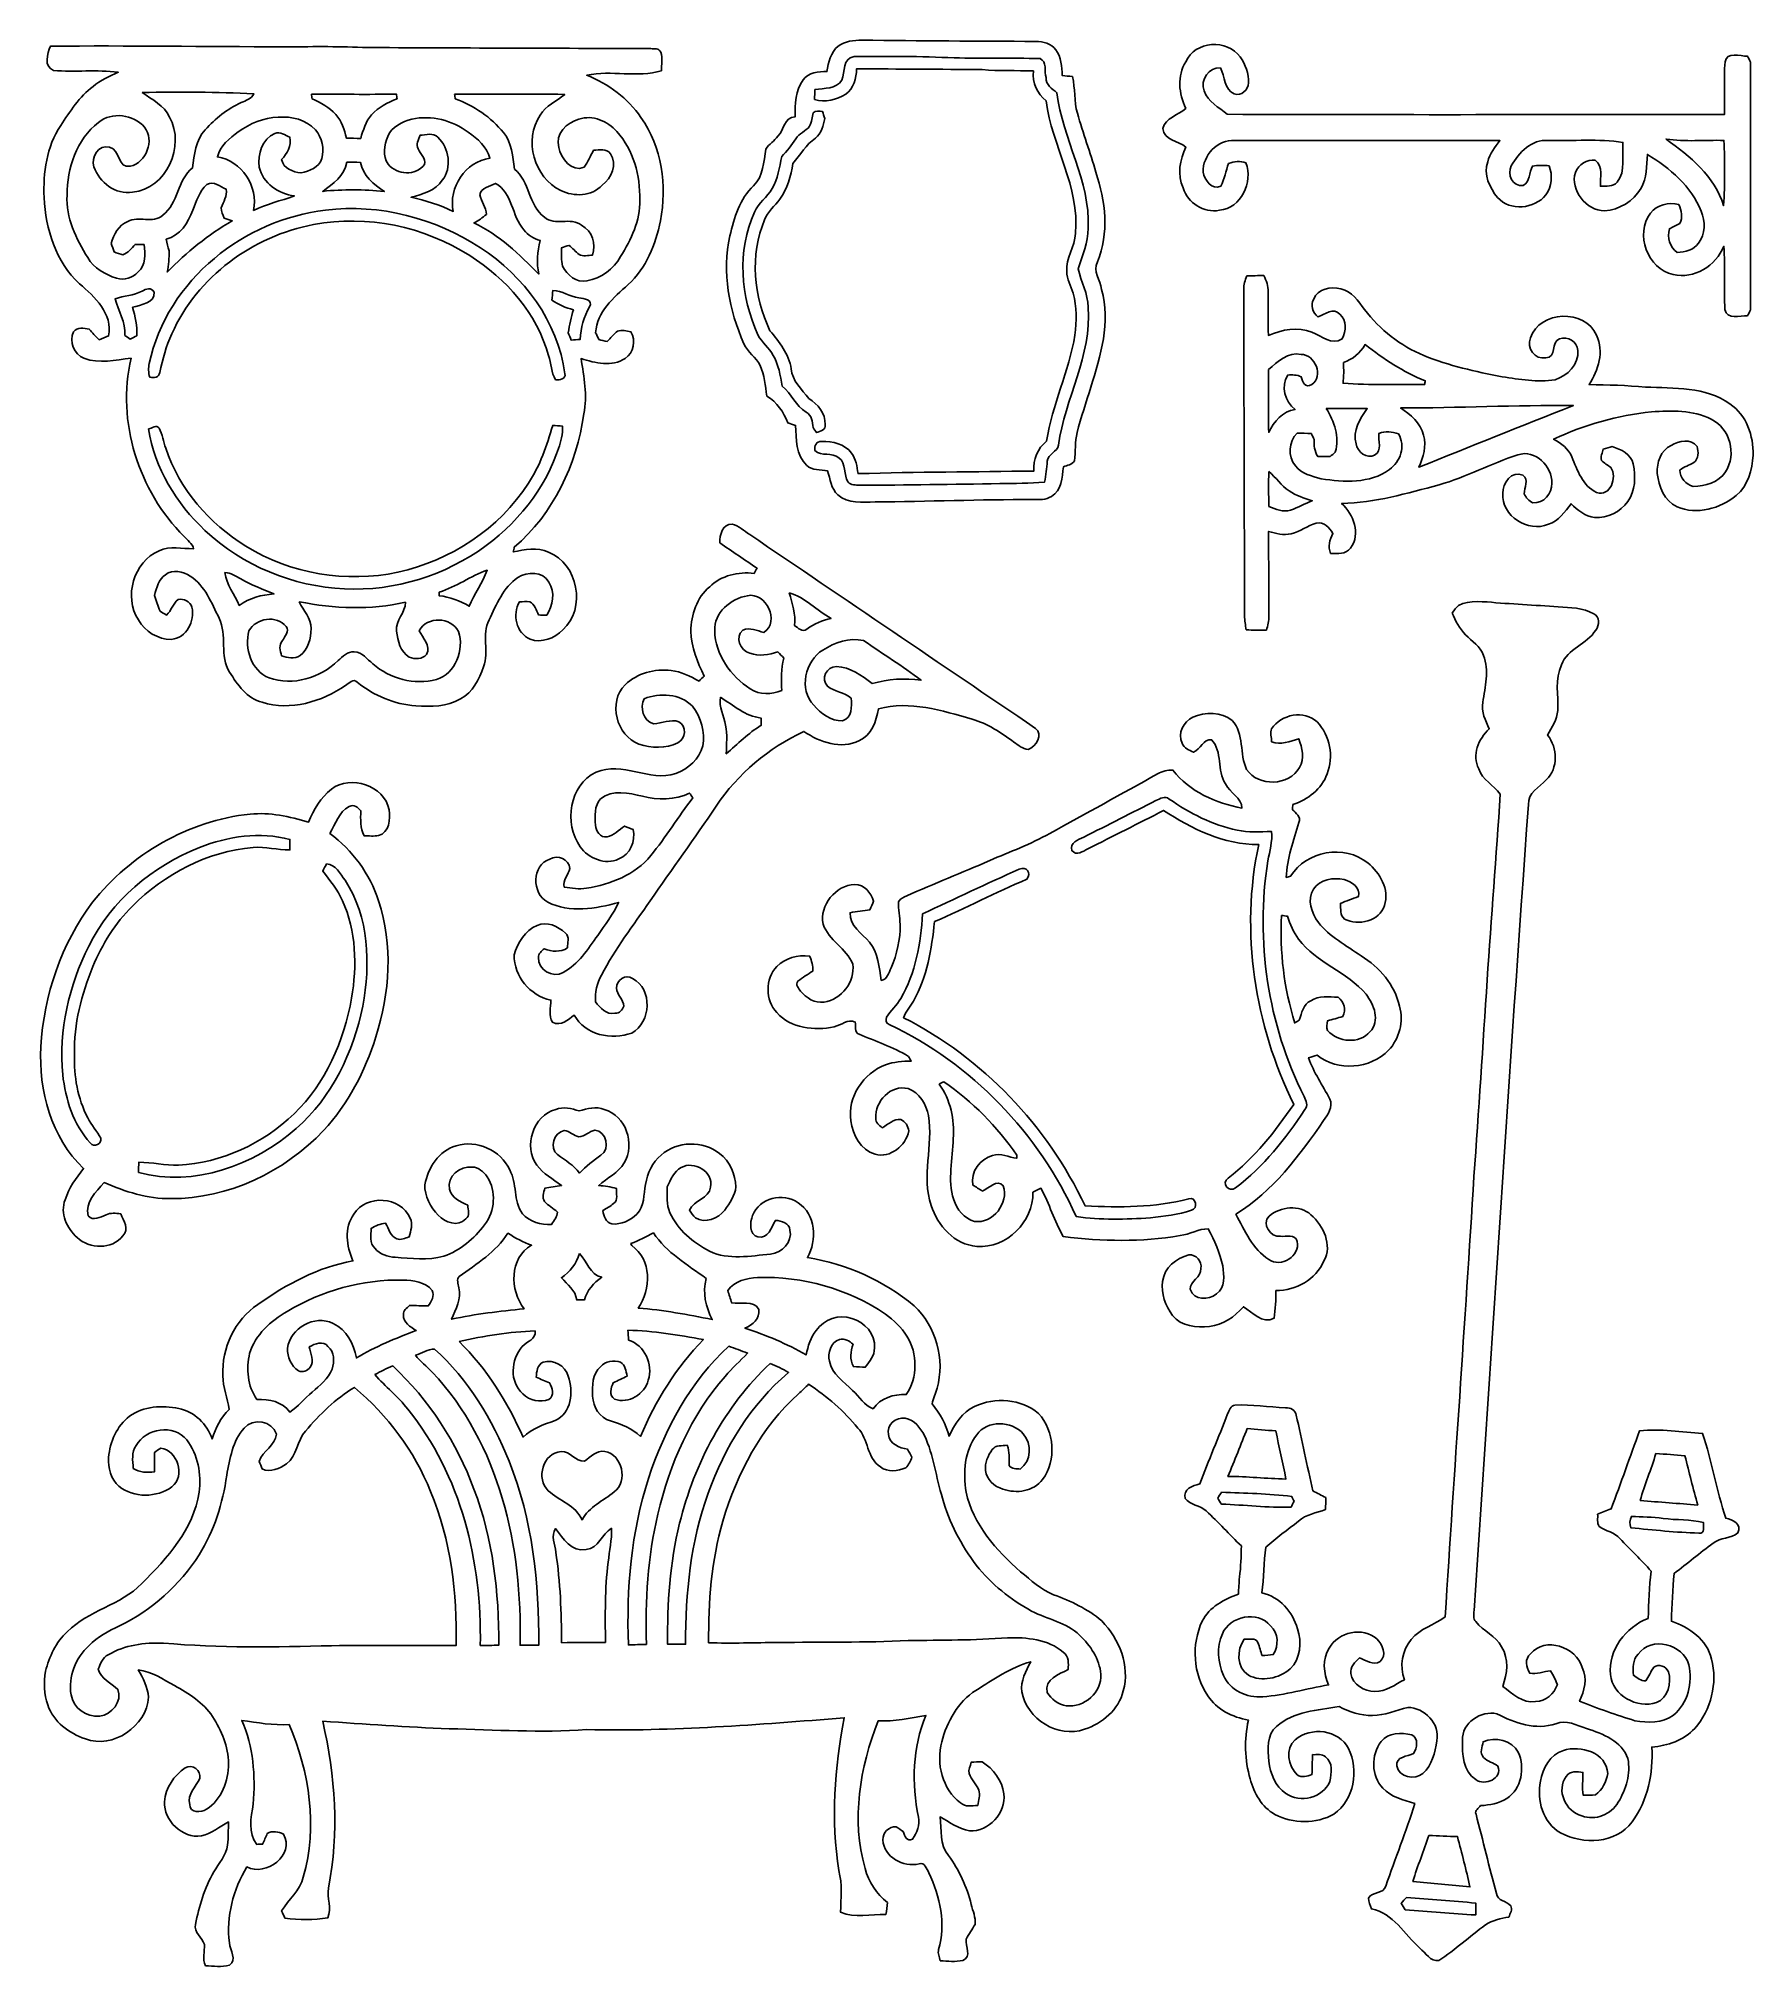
# Model space of a CAD drawing. Header units: centimetres. Extents: x -11.9 to 11.8, y -13.3 to 13.3.
import ezdxf

# ---------------------------------------------------------------- set-up
doc = ezdxf.new("R2010")
doc.units = ezdxf.units.CM
doc.header["$MEASUREMENT"] = 0
doc.layers.add('Camada 1', color=7, linetype='Continuous')

msp = doc.modelspace()

# ---------------------------------------------------------------- linework, layer by layer
at = {"layer": 'Camada 1', "color": 156}
for points, knots in [([(3.98039, 13.02773), (4.10598, 13.31453), (4.5593, 13.34735), (4.73463, 13.09299), (4.73463, 13.09299), (4.80764, 12.98963), (4.85245, 12.86087), (4.84823, 12.73351), (4.84823, 12.73351), (4.84681, 12.63685), (4.74944, 12.54759), (4.65172, 12.58146), (4.65172, 12.58146), (4.5099, 12.6439), (4.52437, 12.82311), (4.46122, 12.9427), (4.46122, 12.9427), (4.29894, 12.95823), (4.17865, 12.7709), (4.23579, 12.6252), (4.23579, 12.6252), (4.28625, 12.47245), (4.44112, 12.39766), (4.55577, 12.29959), (4.55577, 12.29959), (6.84776, 12.29042), (9.14011, 12.29747), (11.43212, 12.29536), (11.43212, 12.29536), (11.43706, 12.53807), (11.42118, 12.78149), (11.43952, 13.02349), (11.43952, 13.02349), (11.45611, 13.17059), (11.65083, 13.10463), (11.75103, 13.10322), (11.75103, 13.10322), (11.76126, 13.08276), (11.78243, 13.04183), (11.79264, 13.02137), (11.79264, 13.02137), (11.7923, 11.87873), (11.79264, 10.73643), (11.7923, 9.59379), (11.7923, 9.59379), (11.7817, 9.57367), (11.76055, 9.53346), (11.74996, 9.513), (11.74996, 9.513), (11.64483, 9.51618), (11.46951, 9.45338), (11.43775, 9.59802), (11.43775, 9.59802), (11.42152, 9.88942), (11.44164, 10.18222), (11.424, 10.47396), (11.424, 10.47396), (11.31147, 10.20586), (11.01372, 10.01641), (10.72161, 10.08168), (10.72161, 10.08168), (10.3692, 10.16212), (10.1875, 10.64294), (10.41011, 10.93116), (10.41011, 10.93116), (10.49867, 11.05146), (10.65883, 11.08533), (10.79887, 11.05217), (10.79887, 11.05217), (10.83734, 10.96715), (10.85956, 10.87437), (10.81263, 10.78794), (10.81263, 10.78794), (10.7643, 10.76571), (10.71562, 10.74455), (10.67118, 10.71562), (10.67118, 10.71562), (10.63271, 10.59215), (10.67647, 10.4655), (10.77665, 10.38718), (10.77665, 10.38718), (10.88565, 10.39318), (11.00842, 10.42), (11.07193, 10.51877), (11.07193, 10.51877), (11.17106, 10.6433), (11.17035, 10.81863), (11.10933, 10.96044), (11.10933, 10.96044), (10.97173, 11.30405), (10.6754, 11.55594), (10.36637, 11.74396), (10.36637, 11.74396), (10.35719, 11.58592), (10.35578, 11.41906), (10.27852, 11.27618), (10.27852, 11.27618), (10.17481, 11.09768), (9.97832, 10.9795), (9.7737, 10.96362), (9.7737, 10.96362), (9.52217, 10.97033), (9.29145, 11.24761), (9.37083, 11.49631), (9.37083, 11.49631), (9.41528, 11.60674), (9.5257, 11.67729), (9.64564, 11.66388), (9.64564, 11.66388), (9.75747, 11.57323), (9.7095, 11.42858), (9.71585, 11.30476), (9.71585, 11.30476), (9.79452, 11.31005), (9.89117, 11.29065), (9.94621, 11.36332), (9.94621, 11.36332), (10.07426, 11.51572), (10.00831, 11.73021), (10.02841, 11.91083), (10.02841, 11.91083), (9.68691, 11.96763), (9.33872, 11.92494), (8.99476, 11.93799), (8.99476, 11.93799), (8.76511, 11.9581), (8.58731, 11.77042), (8.48359, 11.58769), (8.48359, 11.58769), (8.42044, 11.47268), (8.5044, 11.29205), (8.64729, 11.31358), (8.64729, 11.31358), (8.74148, 11.36543), (8.73371, 11.49561), (8.77605, 11.58451), (8.77605, 11.58451), (8.85225, 11.59509), (8.92951, 11.59615), (9.0064, 11.58662), (9.0064, 11.58662), (9.05898, 11.45433), (9.04416, 11.30158), (8.96267, 11.18376), (8.96267, 11.18376), (8.80463, 10.98938), (8.46559, 10.95445), (8.2938, 11.14883), (8.2938, 11.14883), (8.18161, 11.28254), (8.09766, 11.46951), (8.15833, 11.64378), (8.15833, 11.64378), (8.18515, 11.75596), (8.25887, 11.84768), (8.32696, 11.93729), (8.32696, 11.93729), (7.10423, 11.93764), (5.8815, 11.93587), (4.65842, 11.93834), (4.65842, 11.93834), (4.42524, 11.95351), (4.20863, 11.73091), (4.22239, 11.49843), (4.22239, 11.49843), (4.24108, 11.39048), (4.34162, 11.24585), (4.46758, 11.30617), (4.46758, 11.30617), (4.5166, 11.40495), (4.53424, 11.51607), (4.57412, 11.61908), (4.57412, 11.61908), (4.65137, 11.65048), (4.73428, 11.66106), (4.81259, 11.6265), (4.81259, 11.6265), (4.91771, 11.36437), (4.74627, 10.99714), (4.44712, 10.97209), (4.44712, 10.97209), (4.22945, 10.93116), (4.00967, 11.07122), (3.94475, 11.28112), (3.94475, 11.28112), (3.85762, 11.46457), (3.90136, 11.67024), (3.98144, 11.84733), (3.98144, 11.84733), (3.8802, 11.93482), (3.67736, 11.94435), (3.66606, 12.10204), (3.66606, 12.10204), (3.69359, 12.25408), (3.88196, 12.28407), (3.98144, 12.38144), (3.98144, 12.38144), (3.88267, 12.58393), (3.86079, 12.8284), (3.98039, 13.02773)], [0, 0, 0, 0, 0.01960784, 0.01960784, 0.01960784, 0.01960784, 0.03921569, 0.03921569, 0.03921569, 0.03921569, 0.05882353, 0.05882353, 0.05882353, 0.05882353, 0.07843137, 0.07843137, 0.07843137, 0.07843137, 0.09803922, 0.09803922, 0.09803922, 0.09803922, 0.11764706, 0.11764706, 0.11764706, 0.11764706, 0.1372549, 0.1372549, 0.1372549, 0.1372549, 0.15686275, 0.15686275, 0.15686275, 0.15686275, 0.17647059, 0.17647059, 0.17647059, 0.17647059, 0.19607843, 0.19607843, 0.19607843, 0.19607843, 0.21568627, 0.21568627, 0.21568627, 0.21568627, 0.23529412, 0.23529412, 0.23529412, 0.23529412, 0.25490196, 0.25490196, 0.25490196, 0.25490196, 0.2745098, 0.2745098, 0.2745098, 0.2745098, 0.29411765, 0.29411765, 0.29411765, 0.29411765, 0.31372549, 0.31372549, 0.31372549, 0.31372549, 0.33333333, 0.33333333, 0.33333333, 0.33333333, 0.35294118, 0.35294118, 0.35294118, 0.35294118, 0.37254902, 0.37254902, 0.37254902, 0.37254902, 0.39215686, 0.39215686, 0.39215686, 0.39215686, 0.41176471, 0.41176471, 0.41176471, 0.41176471, 0.43137255, 0.43137255, 0.43137255, 0.43137255, 0.45098039, 0.45098039, 0.45098039, 0.45098039, 0.47058824, 0.47058824, 0.47058824, 0.47058824, 0.49019608, 0.49019608, 0.49019608, 0.49019608, 0.50980392, 0.50980392, 0.50980392, 0.50980392, 0.52941176, 0.52941176, 0.52941176, 0.52941176, 0.54901961, 0.54901961, 0.54901961, 0.54901961, 0.56862745, 0.56862745, 0.56862745, 0.56862745, 0.58823529, 0.58823529, 0.58823529, 0.58823529, 0.60784314, 0.60784314, 0.60784314, 0.60784314, 0.62745098, 0.62745098, 0.62745098, 0.62745098, 0.64705882, 0.64705882, 0.64705882, 0.64705882, 0.66666667, 0.66666667, 0.66666667, 0.66666667, 0.68627451, 0.68627451, 0.68627451, 0.68627451, 0.70588235, 0.70588235, 0.70588235, 0.70588235, 0.7254902, 0.7254902, 0.7254902, 0.7254902, 0.74509804, 0.74509804, 0.74509804, 0.74509804, 0.76470588, 0.76470588, 0.76470588, 0.76470588, 0.78431373, 0.78431373, 0.78431373, 0.78431373, 0.80392157, 0.80392157, 0.80392157, 0.80392157, 0.82352941, 0.82352941, 0.82352941, 0.82352941, 0.84313725, 0.84313725, 0.84313725, 0.84313725, 0.8627451, 0.8627451, 0.8627451, 0.8627451, 0.88235294, 0.88235294, 0.88235294, 0.88235294, 0.90196078, 0.90196078, 0.90196078, 0.90196078, 0.92156863, 0.92156863, 0.92156863, 0.92156863, 0.94117647, 0.94117647, 0.94117647, 0.94117647, 0.96078431, 0.96078431, 0.96078431, 0.96078431, 1, 1, 1, 1]), ([(-11.67941, 12.90496), (-11.81593, 12.96105), (-11.76513, 13.13673), (-11.72139, 13.24115), (-11.72139, 13.24115), (-10.64824, 13.25279), (-9.57438, 13.23269), (-8.50088, 13.23516), (-8.50088, 13.23516), (-8.13611, 13.23233), (-7.77134, 13.24362), (-7.40692, 13.22317), (-7.40692, 13.22317), (-6.07764, 13.21787), (-4.74873, 13.21329), (-3.41948, 13.20834), (-3.41948, 13.20834), (-3.36973, 13.20447), (-3.30376, 13.21681), (-3.28083, 13.15825), (-3.28083, 13.15825), (-3.24872, 13.07888), (-3.27201, 12.9868), (-3.27025, 12.90249), (-3.27025, 12.90249), (-3.60327, 12.80018), (-3.96346, 12.91554), (-4.30283, 12.84005), (-4.30283, 12.84005), (-4.00437, 12.72011), (-3.7352, 12.52396), (-3.55458, 12.25479), (-3.55458, 12.25479), (-3.25966, 11.84698), (-3.19193, 11.31146), (-3.28541, 10.82533), (-3.28541, 10.82533), (-3.34856, 10.49901), (-3.48192, 10.17235), (-3.73133, 9.94409), (-3.73133, 9.94409), (-3.92923, 9.76418), (-4.1663, 9.56733), (-4.18041, 9.2784), (-4.18041, 9.2784), (-4.16947, 9.25512), (-4.14689, 9.2082), (-4.13561, 9.18491), (-4.13561, 9.18491), (-4.09857, 9.17328), (-4.06047, 9.16375), (-4.02166, 9.15705), (-4.02166, 9.15705), (-3.97157, 9.20255), (-3.93312, 9.26006), (-3.87809, 9.29993), (-3.87809, 9.29993), (-3.81847, 9.32356), (-3.75425, 9.29922), (-3.69322, 9.29286), (-3.69322, 9.29286), (-3.62374, 9.16869), (-3.64949, 9.00394), (-3.77189, 8.9228), (-3.77189, 8.9228), (-3.95746, 8.80039), (-4.18641, 8.85859), (-4.38255, 8.9214), (-4.38255, 8.9214), (-4.34233, 8.6688), (-4.29048, 8.41057), (-4.34374, 8.15551), (-4.34374, 8.15551), (-4.44287, 7.45701), (-4.76284, 6.77298), (-5.30647, 6.31225), (-5.30647, 6.31225), (-5.31001, 6.29532), (-5.31741, 6.2618), (-5.32095, 6.24521), (-5.32095, 6.24521), (-5.16078, 6.27944), (-4.99039, 6.31401), (-4.83446, 6.24204), (-4.83446, 6.24204), (-4.41995, 6.08824), (-4.30917, 5.46135), (-4.63479, 5.16819), (-4.63479, 5.16819), (-4.74661, 5.04789), (-4.92724, 4.98264), (-5.08669, 5.03802), (-5.08669, 5.03802), (-5.27931, 5.12127), (-5.33646, 5.38302), (-5.23309, 5.5559), (-5.23309, 5.5559), (-5.18653, 5.55695), (-5.13961, 5.56083), (-5.09305, 5.5559), (-5.09305, 5.5559), (-5.0232, 5.52062), (-5.00308, 5.43877), (-4.97063, 5.37386), (-4.97063, 5.37386), (-4.93289, 5.37245), (-4.89513, 5.37104), (-4.85705, 5.36997), (-4.85705, 5.36997), (-4.77343, 5.50509), (-4.73357, 5.68642), (-4.82988, 5.82612), (-4.82988, 5.82612), (-4.91208, 5.97851), (-5.12692, 5.98063), (-5.25638, 5.89031), (-5.25638, 5.89031), (-5.46099, 5.75627), (-5.55166, 5.51673), (-5.65431, 5.30577), (-5.65431, 5.30577), (-5.76014, 5.10292), (-5.65043, 4.86621), (-5.73263, 4.65807), (-5.73263, 4.65807), (-5.79437, 4.48556), (-5.87728, 4.2993), (-6.05119, 4.21462), (-6.05119, 4.21462), (-6.23464, 4.09857), (-6.45971, 4.10598), (-6.66784, 4.11761), (-6.66784, 4.11761), (-6.96348, 4.13914), (-7.24712, 4.25767), (-7.47713, 4.44324), (-7.47713, 4.44324), (-7.53145, 4.50566), (-7.59142, 4.42629), (-7.6401, 4.39807), (-7.6401, 4.39807), (-7.96959, 4.17264), (-8.39999, 4.04318), (-8.79263, 4.16594), (-8.79263, 4.16594), (-9.00253, 4.21957), (-9.1327, 4.40937), (-9.24313, 4.58082), (-9.24313, 4.58082), (-9.38952, 4.8073), (-9.27135, 5.09376), (-9.38847, 5.3294), (-9.38847, 5.3294), (-9.4929, 5.53931), (-9.5832, 5.77849), (-9.78781, 5.91219), (-9.78781, 5.91219), (-9.88659, 5.97782), (-10.02911, 6.00816), (-10.13036, 5.93124), (-10.13036, 5.93124), (-10.22808, 5.86775), (-10.25348, 5.74886), (-10.2817, 5.64444), (-10.2817, 5.64444), (-10.25807, 5.57106), (-10.23231, 5.49804), (-10.20515, 5.42571), (-10.20515, 5.42571), (-10.18257, 5.41231), (-10.13707, 5.38551), (-10.11449, 5.37209), (-10.11449, 5.37209), (-10.04887, 5.43453), (-10.02488, 5.52908), (-9.95644, 5.58765), (-9.95644, 5.58765), (-9.87707, 5.60704), (-9.79028, 5.55907), (-9.76347, 5.48216), (-9.76347, 5.48216), (-9.72008, 5.29059), (-9.83896, 5.05319), (-10.05063, 5.0359), (-10.05063, 5.0359), (-10.23619, 5.03378), (-10.41082, 5.14738), (-10.5036, 5.30542), (-10.5036, 5.30542), (-10.71279, 5.62363), (-10.57133, 6.11258), (-10.21749, 6.26004), (-10.21749, 6.26004), (-10.06756, 6.33448), (-9.8993, 6.28719), (-9.74055, 6.29108), (-9.74055, 6.29108), (-9.75783, 6.3641), (-9.82733, 6.40574), (-9.87354, 6.45936), (-9.87354, 6.45936), (-10.50254, 7.09471), (-10.81051, 8.04686), (-10.6059, 8.92492), (-10.6059, 8.92492), (-10.8211, 8.90235), (-11.04793, 8.84202), (-11.25784, 8.92598), (-11.25784, 8.92598), (-11.3986, 8.97995), (-11.45998, 9.1567), (-11.40283, 9.29216), (-11.40283, 9.29216), (-11.34956, 9.35955), (-11.25678, 9.3412), (-11.18376, 9.32956), (-11.18376, 9.32956), (-11.14248, 9.27699), (-11.1005, 9.22408), (-11.04829, 9.18139), (-11.04829, 9.18139), (-11.00348, 9.19656), (-10.95939, 9.21419), (-10.91599, 9.23431), (-10.91599, 9.23431), (-10.85779, 9.53946), (-11.10721, 9.77688), (-11.31958, 9.95432), (-11.31958, 9.95432), (-11.64484, 10.25701), (-11.78912, 10.7135), (-11.80958, 11.14742), (-11.80958, 11.14742), (-11.82263, 11.48997), (-11.77536, 11.85298), (-11.57887, 12.14261), (-11.57887, 12.14261), (-11.45081, 12.33946), (-11.32098, 12.54266), (-11.13119, 12.68623), (-11.13119, 12.68623), (-11.02677, 12.77055), (-10.90401, 12.82523), (-10.78335, 12.88132), (-10.78335, 12.88132), (-11.08004, 12.92154), (-11.38132, 12.88202), (-11.67941, 12.90496)], [0, 0, 0, 0, 0.01587302, 0.01587302, 0.01587302, 0.01587302, 0.03174603, 0.03174603, 0.03174603, 0.03174603, 0.04761905, 0.04761905, 0.04761905, 0.04761905, 0.06349206, 0.06349206, 0.06349206, 0.06349206, 0.07936508, 0.07936508, 0.07936508, 0.07936508, 0.0952381, 0.0952381, 0.0952381, 0.0952381, 0.11111111, 0.11111111, 0.11111111, 0.11111111, 0.12698413, 0.12698413, 0.12698413, 0.12698413, 0.14285714, 0.14285714, 0.14285714, 0.14285714, 0.15873016, 0.15873016, 0.15873016, 0.15873016, 0.17460317, 0.17460317, 0.17460317, 0.17460317, 0.19047619, 0.19047619, 0.19047619, 0.19047619, 0.20634921, 0.20634921, 0.20634921, 0.20634921, 0.22222222, 0.22222222, 0.22222222, 0.22222222, 0.23809524, 0.23809524, 0.23809524, 0.23809524, 0.25396825, 0.25396825, 0.25396825, 0.25396825, 0.26984127, 0.26984127, 0.26984127, 0.26984127, 0.28571429, 0.28571429, 0.28571429, 0.28571429, 0.3015873, 0.3015873, 0.3015873, 0.3015873, 0.31746032, 0.31746032, 0.31746032, 0.31746032, 0.33333333, 0.33333333, 0.33333333, 0.33333333, 0.34920635, 0.34920635, 0.34920635, 0.34920635, 0.36507937, 0.36507937, 0.36507937, 0.36507937, 0.38095238, 0.38095238, 0.38095238, 0.38095238, 0.3968254, 0.3968254, 0.3968254, 0.3968254, 0.41269841, 0.41269841, 0.41269841, 0.41269841, 0.42857143, 0.42857143, 0.42857143, 0.42857143, 0.44444444, 0.44444444, 0.44444444, 0.44444444, 0.46031746, 0.46031746, 0.46031746, 0.46031746, 0.47619048, 0.47619048, 0.47619048, 0.47619048, 0.49206349, 0.49206349, 0.49206349, 0.49206349, 0.50793651, 0.50793651, 0.50793651, 0.50793651, 0.52380952, 0.52380952, 0.52380952, 0.52380952, 0.53968254, 0.53968254, 0.53968254, 0.53968254, 0.55555556, 0.55555556, 0.55555556, 0.55555556, 0.57142857, 0.57142857, 0.57142857, 0.57142857, 0.58730159, 0.58730159, 0.58730159, 0.58730159, 0.6031746, 0.6031746, 0.6031746, 0.6031746, 0.61904762, 0.61904762, 0.61904762, 0.61904762, 0.63492063, 0.63492063, 0.63492063, 0.63492063, 0.65079365, 0.65079365, 0.65079365, 0.65079365, 0.66666667, 0.66666667, 0.66666667, 0.66666667, 0.68253968, 0.68253968, 0.68253968, 0.68253968, 0.6984127, 0.6984127, 0.6984127, 0.6984127, 0.71428571, 0.71428571, 0.71428571, 0.71428571, 0.73015873, 0.73015873, 0.73015873, 0.73015873, 0.74603175, 0.74603175, 0.74603175, 0.74603175, 0.76190476, 0.76190476, 0.76190476, 0.76190476, 0.77777778, 0.77777778, 0.77777778, 0.77777778, 0.79365079, 0.79365079, 0.79365079, 0.79365079, 0.80952381, 0.80952381, 0.80952381, 0.80952381, 0.82539683, 0.82539683, 0.82539683, 0.82539683, 0.84126984, 0.84126984, 0.84126984, 0.84126984, 0.85714286, 0.85714286, 0.85714286, 0.85714286, 0.87301587, 0.87301587, 0.87301587, 0.87301587, 0.88888889, 0.88888889, 0.88888889, 0.88888889, 0.9047619, 0.9047619, 0.9047619, 0.9047619, 0.92063492, 0.92063492, 0.92063492, 0.92063492, 0.93650794, 0.93650794, 0.93650794, 0.93650794, 0.95238095, 0.95238095, 0.95238095, 0.95238095, 0.96825397, 0.96825397, 0.96825397, 0.96825397, 1, 1, 1, 1]), ([(-0.82585, 13.24292), (-0.73166, 13.31207), (-0.61029, 13.32723), (-0.49635, 13.32441), (-0.49635, 13.32441), (0.3048, 13.31841), (1.10596, 13.3103), (1.90712, 13.30818), (1.90712, 13.30818), (2.008, 13.30818), (2.1216, 13.27925), (2.18369, 13.19318), (2.18369, 13.19318), (2.26094, 13.09122), (2.26306, 12.95717), (2.27365, 12.83511), (2.27365, 12.83511), (2.31985, 12.83088), (2.36643, 12.82629), (2.41299, 12.8217), (2.41299, 12.8217), (2.45709, 12.65555), (2.43204, 12.47916), (2.48284, 12.31406), (2.48284, 12.31406), (2.55905, 12.0396), (2.66171, 11.77325), (2.73719, 11.49808), (2.73719, 11.49808), (2.87372, 11.1012), (2.92169, 10.65565), (2.76083, 10.25771), (2.76083, 10.25771), (2.68851, 10.13001), (2.79929, 10.00583), (2.81727, 9.87813), (2.81727, 9.87813), (2.94216, 9.4248), (2.80634, 8.95631), (2.66734, 8.52311), (2.66734, 8.52311), (2.60631, 8.31355), (2.53152, 8.1086), (2.47896, 7.89693), (2.47896, 7.89693), (2.44403, 7.76886), (2.46027, 7.63481), (2.44228, 7.50464), (2.44228, 7.50464), (2.40736, 7.45313), (2.34138, 7.44536), (2.28847, 7.42244), (2.28847, 7.42244), (2.274, 7.27779), (2.26554, 7.09471), (2.12195, 7.01498), (2.12195, 7.01498), (2.04823, 6.961), (1.95367, 6.97194), (1.86831, 6.97018), (1.86831, 6.97018), (1.13982, 6.97089), (0.41205, 6.94477), (-0.31644, 6.93702), (-0.31644, 6.93702), (-0.48965, 6.9349), (-0.68967, 6.91091), (-0.82937, 7.03684), (-0.82937, 7.03684), (-0.92709, 7.11941), (-0.93661, 7.25382), (-0.97189, 7.3674), (-0.97189, 7.3674), (-1.06927, 7.39104), (-1.18745, 7.36635), (-1.26364, 7.44466), (-1.26364, 7.44466), (-1.4104, 7.58506), (-1.40652, 7.80732), (-1.41498, 7.99535), (-1.41498, 7.99535), (-1.45167, 8.00699), (-1.48802, 8.01863), (-1.52435, 8.03027), (-1.52435, 8.03027), (-1.58043, 8.17986), (-1.67181, 8.31779), (-1.81081, 8.4021), (-1.81081, 8.4021), (-1.84009, 8.54392), (-1.8415, 8.6942), (-1.90641, 8.82685), (-1.90641, 8.82685), (-1.96003, 8.9415), (-2.08314, 9.00606), (-2.12936, 9.12565), (-2.12936, 9.12565), (-2.3361, 9.5892), (-2.43521, 10.11625), (-2.32409, 10.6179), (-2.32409, 10.6179), (-2.26554, 10.86696), (-2.19004, 11.13155), (-1.99602, 11.31076), (-1.99602, 11.31076), (-1.86055, 11.44481), (-1.8549, 11.64343), (-1.82738, 11.81946), (-1.82738, 11.81946), (-1.78469, 11.88931), (-1.70885, 11.93129), (-1.65876, 11.99585), (-1.65876, 11.99585), (-1.57444, 12.08722), (-1.57514, 12.25973), (-1.42027, 12.26572), (-1.42027, 12.26572), (-1.42309, 12.43894), (-1.42239, 12.6305), (-1.31268, 12.77513), (-1.31268, 12.77513), (-1.23859, 12.88062), (-1.09889, 12.88873), (-0.98178, 12.8919), (-0.98178, 12.8919), (-0.96448, 13.01962), (-0.92957, 13.1572), (-0.82585, 13.24292)], [0, 0, 0, 0, 0.03030303, 0.03030303, 0.03030303, 0.03030303, 0.06060606, 0.06060606, 0.06060606, 0.06060606, 0.09090909, 0.09090909, 0.09090909, 0.09090909, 0.12121212, 0.12121212, 0.12121212, 0.12121212, 0.15151515, 0.15151515, 0.15151515, 0.15151515, 0.18181818, 0.18181818, 0.18181818, 0.18181818, 0.21212121, 0.21212121, 0.21212121, 0.21212121, 0.24242424, 0.24242424, 0.24242424, 0.24242424, 0.27272727, 0.27272727, 0.27272727, 0.27272727, 0.3030303, 0.3030303, 0.3030303, 0.3030303, 0.33333333, 0.33333333, 0.33333333, 0.33333333, 0.36363636, 0.36363636, 0.36363636, 0.36363636, 0.39393939, 0.39393939, 0.39393939, 0.39393939, 0.42424242, 0.42424242, 0.42424242, 0.42424242, 0.45454545, 0.45454545, 0.45454545, 0.45454545, 0.48484848, 0.48484848, 0.48484848, 0.48484848, 0.51515152, 0.51515152, 0.51515152, 0.51515152, 0.54545455, 0.54545455, 0.54545455, 0.54545455, 0.57575758, 0.57575758, 0.57575758, 0.57575758, 0.60606061, 0.60606061, 0.60606061, 0.60606061, 0.63636364, 0.63636364, 0.63636364, 0.63636364, 0.66666667, 0.66666667, 0.66666667, 0.66666667, 0.6969697, 0.6969697, 0.6969697, 0.6969697, 0.72727273, 0.72727273, 0.72727273, 0.72727273, 0.75757576, 0.75757576, 0.75757576, 0.75757576, 0.78787879, 0.78787879, 0.78787879, 0.78787879, 0.81818182, 0.81818182, 0.81818182, 0.81818182, 0.84848485, 0.84848485, 0.84848485, 0.84848485, 0.87878788, 0.87878788, 0.87878788, 0.87878788, 0.90909091, 0.90909091, 0.90909091, 0.90909091, 0.93939394, 0.93939394, 0.93939394, 0.93939394, 1, 1, 1, 1]), ([(-0.77505, 12.77231), (-0.77505, 12.77231), (-0.77505, 12.77231), (-0.77505, 12.77231), (-0.77505, 12.77231), (-0.85548, 12.64955), (-1.01847, 12.66048), (-1.14687, 12.6425), (-1.14687, 12.6425), (-1.14935, 12.59699), (-1.15147, 12.55112), (-1.15288, 12.50526), (-1.15288, 12.50526), (-1.00787, 12.46116), (-0.84701, 12.49644), (-0.72214, 12.57829), (-0.72214, 12.57829), (-0.61136, 12.66013), (-0.57502, 12.79842), (-0.5708, 12.9293), (-0.5708, 12.9293), (0.00811, 12.92506), (0.58666, 12.92331), (1.16521, 12.91836), (1.16521, 12.91836), (1.40124, 12.8965), (1.63795, 12.90848), (1.8743, 12.89896), (1.8743, 12.89896), (1.85561, 12.73598), (1.92758, 12.58817), (2.04998, 12.48444), (2.04998, 12.48444), (2.12583, 11.86074), (2.52236, 11.29629), (2.45463, 10.65176), (2.45463, 10.65176), (2.44897, 10.46832), (2.31951, 10.31169), (2.33398, 10.12613), (2.33398, 10.12613), (2.33715, 10.01924), (2.39394, 9.92504), (2.42181, 9.8238), (2.42181, 9.8238), (2.47896, 9.63753), (2.46768, 9.43786), (2.44863, 9.2463), (2.44863, 9.2463), (2.36748, 8.74465), (2.13042, 8.28216), (2.05563, 7.77875), (2.05563, 7.77875), (1.9304, 7.67785), (1.86901, 7.5251), (1.88066, 7.36528), (1.88066, 7.36528), (1.07032, 7.35329), (0.25964, 7.35117), (-0.55033, 7.3293), (-0.55033, 7.3293), (-0.56868, 7.42667), (-0.57714, 7.53285), (-0.64169, 7.61293), (-0.64169, 7.61293), (-0.73659, 7.73923), (-0.90557, 7.78016), (-1.05587, 7.77487), (-1.05587, 7.77487), (-1.12606, 7.78157), (-1.16063, 7.70854), (-1.14687, 7.64857), (-1.14687, 7.64857), (-1.05867, 7.56214), (-0.91052, 7.63093), (-0.81738, 7.54732), (-0.81738, 7.54732), (-0.7052, 7.47218), (-0.75881, 7.31202), (-0.68791, 7.21184), (-0.68791, 7.21184), (-0.65017, 7.16633), (-0.58313, 7.17337), (-0.52987, 7.16845), (-0.52987, 7.16845), (0.11677, 7.1695), (0.76376, 7.18149), (1.4104, 7.1903), (1.4104, 7.1903), (1.61607, 7.1949), (1.82245, 7.19137), (2.02776, 7.21147), (2.02776, 7.21147), (2.04927, 7.30744), (2.05705, 7.4048), (2.06621, 7.50217), (2.06621, 7.50217), (2.07822, 7.59989), (2.20274, 7.63093), (2.22215, 7.72476), (2.22215, 7.72476), (2.30611, 8.37106), (2.68746, 8.96372), (2.63136, 9.63048), (2.63136, 9.63048), (2.6289, 9.8178), (2.53259, 9.98361), (2.49237, 10.16176), (2.49237, 10.16176), (2.5474, 10.34661), (2.63418, 10.52688), (2.63207, 10.72444), (2.63207, 10.72444), (2.66242, 11.38096), (2.27436, 11.95634), (2.20027, 12.59699), (2.20027, 12.59699), (2.13147, 12.65307), (2.0454, 12.70846), (2.04964, 12.80936), (2.04964, 12.80936), (2.02106, 12.89332), (2.06691, 13.03019), (1.96568, 13.06971), (1.96568, 13.06971), (1.5702, 13.0824), (1.17403, 13.07429), (0.77823, 13.07958), (0.77823, 13.07958), (0.3175, 13.10428), (-0.14498, 13.10286), (-0.60607, 13.09722), (-0.60607, 13.09722), (-0.76834, 13.07711), (-0.7313, 12.88415), (-0.77505, 12.77231)], [0, 0, 0, 0, 0.02857143, 0.02857143, 0.02857143, 0.02857143, 0.05714286, 0.05714286, 0.05714286, 0.05714286, 0.08571429, 0.08571429, 0.08571429, 0.08571429, 0.11428571, 0.11428571, 0.11428571, 0.11428571, 0.14285714, 0.14285714, 0.14285714, 0.14285714, 0.17142857, 0.17142857, 0.17142857, 0.17142857, 0.2, 0.2, 0.2, 0.2, 0.22857143, 0.22857143, 0.22857143, 0.22857143, 0.25714286, 0.25714286, 0.25714286, 0.25714286, 0.28571429, 0.28571429, 0.28571429, 0.28571429, 0.31428571, 0.31428571, 0.31428571, 0.31428571, 0.34285714, 0.34285714, 0.34285714, 0.34285714, 0.37142857, 0.37142857, 0.37142857, 0.37142857, 0.4, 0.4, 0.4, 0.4, 0.42857143, 0.42857143, 0.42857143, 0.42857143, 0.45714286, 0.45714286, 0.45714286, 0.45714286, 0.48571429, 0.48571429, 0.48571429, 0.48571429, 0.51428571, 0.51428571, 0.51428571, 0.51428571, 0.54285714, 0.54285714, 0.54285714, 0.54285714, 0.57142857, 0.57142857, 0.57142857, 0.57142857, 0.6, 0.6, 0.6, 0.6, 0.62857143, 0.62857143, 0.62857143, 0.62857143, 0.65714286, 0.65714286, 0.65714286, 0.65714286, 0.68571429, 0.68571429, 0.68571429, 0.68571429, 0.71428571, 0.71428571, 0.71428571, 0.71428571, 0.74285714, 0.74285714, 0.74285714, 0.74285714, 0.77142857, 0.77142857, 0.77142857, 0.77142857, 0.8, 0.8, 0.8, 0.8, 0.82857143, 0.82857143, 0.82857143, 0.82857143, 0.85714286, 0.85714286, 0.85714286, 0.85714286, 0.88571429, 0.88571429, 0.88571429, 0.88571429, 0.91428571, 0.91428571, 0.91428571, 0.91428571, 0.94285714, 0.94285714, 0.94285714, 0.94285714, 1, 1, 1, 1]), ([(-10.45104, 12.60263), (-10.45104, 12.60263), (-10.45104, 12.60263), (-10.45104, 12.60263), (-10.45104, 12.60263), (-10.31486, 12.50279), (-10.14976, 12.42271), (-10.07392, 12.26219), (-10.07392, 12.26219), (-9.85131, 11.86427), (-10.1159, 11.26736), (-10.58439, 11.22326), (-10.58439, 11.22326), (-10.82004, 11.1834), (-11.04512, 11.35556), (-11.11955, 11.57181), (-11.11955, 11.57181), (-11.16682, 11.70092), (-11.05429, 11.89108), (-10.9033, 11.8438), (-10.9033, 11.8438), (-10.75583, 11.81452), (-10.79111, 11.54359), (-10.61649, 11.58063), (-10.61649, 11.58063), (-10.39812, 11.63214), (-10.27571, 11.94046), (-10.41858, 12.12144), (-10.41858, 12.12144), (-10.5738, 12.29888), (-10.87154, 12.34122), (-11.05746, 12.18706), (-11.05746, 12.18706), (-11.3605, 11.95317), (-11.49279, 11.55417), (-11.48997, 11.18164), (-11.48997, 11.18164), (-11.51361, 10.86731), (-11.36191, 10.57768), (-11.20457, 10.31698), (-11.20457, 10.31698), (-11.12096, 10.16987), (-10.96468, 10.08274), (-10.80805, 10.03299), (-10.80805, 10.03299), (-10.70116, 10.0023), (-10.58156, 10.03158), (-10.50959, 10.11872), (-10.50959, 10.11872), (-10.39636, 10.2115), (-10.41012, 10.36848), (-10.42599, 10.4983), (-10.42599, 10.4983), (-10.46726, 10.49937), (-10.50854, 10.50008), (-10.54981, 10.50008), (-10.54981, 10.50008), (-10.59885, 10.44539), (-10.64683, 10.38365), (-10.71809, 10.35685), (-10.71809, 10.35685), (-10.76007, 10.36637), (-10.80099, 10.37942), (-10.8405, 10.39565), (-10.8405, 10.39565), (-10.85355, 10.43481), (-10.86661, 10.47362), (-10.87966, 10.51242), (-10.87966, 10.51242), (-10.84862, 10.63941), (-10.78018, 10.76606), (-10.65141, 10.81546), (-10.65141, 10.81546), (-10.50148, 10.90682), (-10.30358, 10.7763), (-10.16881, 10.90436), (-10.16881, 10.90436), (-9.94586, 11.06592), (-9.97338, 11.3926), (-9.75465, 11.55876), (-9.75465, 11.55876), (-9.73137, 11.74221), (-9.71197, 11.94293), (-9.5818, 12.08617), (-9.5818, 12.08617), (-9.44033, 12.23926), (-9.27593, 12.37791), (-9.08261, 12.46081), (-9.08261, 12.46081), (-9.01735, 12.4915), (-8.94221, 12.51338), (-8.90622, 12.58181), (-8.90622, 12.58181), (-9.42022, 12.61145), (-9.93633, 12.60686), (-10.45104, 12.60263)], [0, 0, 0, 0, 0.04, 0.04, 0.04, 0.04, 0.08, 0.08, 0.08, 0.08, 0.12, 0.12, 0.12, 0.12, 0.16, 0.16, 0.16, 0.16, 0.2, 0.2, 0.2, 0.2, 0.24, 0.24, 0.24, 0.24, 0.28, 0.28, 0.28, 0.28, 0.32, 0.32, 0.32, 0.32, 0.36, 0.36, 0.36, 0.36, 0.4, 0.4, 0.4, 0.4, 0.44, 0.44, 0.44, 0.44, 0.48, 0.48, 0.48, 0.48, 0.52, 0.52, 0.52, 0.52, 0.56, 0.56, 0.56, 0.56, 0.6, 0.6, 0.6, 0.6, 0.64, 0.64, 0.64, 0.64, 0.68, 0.68, 0.68, 0.68, 0.72, 0.72, 0.72, 0.72, 0.76, 0.76, 0.76, 0.76, 0.8, 0.8, 0.8, 0.8, 0.84, 0.84, 0.84, 0.84, 0.88, 0.88, 0.88, 0.88, 0.92, 0.92, 0.92, 0.92, 1, 1, 1, 1]), ([(-8.11071, 12.5804), (-8.11071, 12.5804), (-8.11071, 12.5804), (-8.11071, 12.5804), (-8.11071, 12.5804), (-8.10895, 12.56452), (-8.10506, 12.53207), (-8.10294, 12.51585), (-8.10294, 12.51585), (-7.98477, 12.45834), (-7.86236, 12.39801), (-7.77592, 12.29536), (-7.77592, 12.29536), (-7.68914, 12.20823), (-7.6581, 12.08546), (-7.62811, 11.9701), (-7.62811, 11.9701), (-7.56214, 11.96869), (-7.49618, 11.96763), (-7.4302, 11.96622), (-7.4302, 11.96622), (-7.39457, 12.07981), (-7.36211, 12.20045), (-7.28132, 12.29183), (-7.28132, 12.29183), (-7.18784, 12.39943), (-7.0552, 12.45904), (-6.9275, 12.51549), (-6.9275, 12.51549), (-6.92925, 12.53101), (-6.93242, 12.56205), (-6.9342, 12.57758), (-6.9342, 12.57758), (-7.32649, 12.5744), (-7.71877, 12.57617), (-8.11071, 12.5804)], [0, 0, 0, 0, 0.1, 0.1, 0.1, 0.1, 0.2, 0.2, 0.2, 0.2, 0.3, 0.3, 0.3, 0.3, 0.4, 0.4, 0.4, 0.4, 0.5, 0.5, 0.5, 0.5, 0.6, 0.6, 0.6, 0.6, 0.7, 0.7, 0.7, 0.7, 0.8, 0.8, 0.8, 0.8, 1, 1, 1, 1]), ([(-6.13127, 12.579), (-6.13127, 12.579), (-6.13127, 12.579), (-6.13127, 12.579), (-6.13127, 12.579), (-6.1288, 12.56276), (-6.12422, 12.53066), (-6.12174, 12.51443), (-6.12174, 12.51443), (-5.86281, 12.4206), (-5.62892, 12.25867), (-5.45358, 12.04595), (-5.45358, 12.04595), (-5.33788, 11.90554), (-5.32729, 11.71504), (-5.30119, 11.54288), (-5.30119, 11.54288), (-5.08987, 11.3672), (-5.11174, 11.04335), (-4.88984, 10.8772), (-4.88984, 10.8772), (-4.74556, 10.74561), (-4.52542, 10.88707), (-4.37444, 10.76536), (-4.37444, 10.76536), (-4.22663, 10.68704), (-4.17089, 10.50678), (-4.2238, 10.35261), (-4.2238, 10.35261), (-4.28519, 10.35084), (-4.35363, 10.32721), (-4.40972, 10.36108), (-4.40972, 10.36108), (-4.45805, 10.40024), (-4.49932, 10.44751), (-4.54695, 10.48702), (-4.54695, 10.48702), (-4.58257, 10.47714), (-4.61751, 10.4655), (-4.65208, 10.4528), (-4.65208, 10.4528), (-4.64996, 10.36813), (-4.65912, 10.28135), (-4.63727, 10.1988), (-4.63727, 10.1988), (-4.57694, 10.07533), (-4.44675, 9.96632), (-4.30072, 9.99455), (-4.30072, 9.99455), (-4.10703, 10.03265), (-3.93171, 10.15787), (-3.83504, 10.33073), (-3.83504, 10.33073), (-3.69534, 10.56922), (-3.55599, 10.82851), (-3.57152, 11.11426), (-3.57152, 11.11426), (-3.56022, 11.45398), (-3.65831, 11.80324), (-3.88549, 12.06146), (-3.88549, 12.06146), (-4.01601, 12.20187), (-4.22027, 12.30029), (-4.41184, 12.23115), (-4.41184, 12.23115), (-4.58116, 12.19023), (-4.74203, 12.0276), (-4.68948, 11.84239), (-4.68948, 11.84239), (-4.66195, 11.68858), (-4.51414, 11.4942), (-4.33987, 11.56793), (-4.33987, 11.56793), (-4.28766, 11.64096), (-4.25202, 11.72386), (-4.20933, 11.80288), (-4.20933, 11.80288), (-4.13137, 11.80499), (-4.02731, 11.83534), (-3.97722, 11.75455), (-3.97722, 11.75455), (-3.86785, 11.60992), (-3.96699, 11.41835), (-4.08975, 11.31817), (-4.08975, 11.31817), (-4.23509, 11.16365), (-4.48132, 11.15553), (-4.66266, 11.24655), (-4.66266, 11.24655), (-5.03096, 11.424), (-5.18125, 11.94646), (-4.9477, 12.28689), (-4.9477, 12.28689), (-4.87045, 12.4206), (-4.7184, 12.47598), (-4.60728, 12.57511), (-4.60728, 12.57511), (-5.11527, 12.58675), (-5.62327, 12.5737), (-6.13127, 12.579)], [0, 0, 0, 0, 0.03846154, 0.03846154, 0.03846154, 0.03846154, 0.07692308, 0.07692308, 0.07692308, 0.07692308, 0.11538462, 0.11538462, 0.11538462, 0.11538462, 0.15384615, 0.15384615, 0.15384615, 0.15384615, 0.19230769, 0.19230769, 0.19230769, 0.19230769, 0.23076923, 0.23076923, 0.23076923, 0.23076923, 0.26923077, 0.26923077, 0.26923077, 0.26923077, 0.30769231, 0.30769231, 0.30769231, 0.30769231, 0.34615385, 0.34615385, 0.34615385, 0.34615385, 0.38461538, 0.38461538, 0.38461538, 0.38461538, 0.42307692, 0.42307692, 0.42307692, 0.42307692, 0.46153846, 0.46153846, 0.46153846, 0.46153846, 0.5, 0.5, 0.5, 0.5, 0.53846154, 0.53846154, 0.53846154, 0.53846154, 0.57692308, 0.57692308, 0.57692308, 0.57692308, 0.61538462, 0.61538462, 0.61538462, 0.61538462, 0.65384615, 0.65384615, 0.65384615, 0.65384615, 0.69230769, 0.69230769, 0.69230769, 0.69230769, 0.73076923, 0.73076923, 0.73076923, 0.73076923, 0.76923077, 0.76923077, 0.76923077, 0.76923077, 0.80769231, 0.80769231, 0.80769231, 0.80769231, 0.84615385, 0.84615385, 0.84615385, 0.84615385, 0.88461538, 0.88461538, 0.88461538, 0.88461538, 0.92307692, 0.92307692, 0.92307692, 0.92307692, 1, 1, 1, 1]), ([(-6.72217, 12.23256), (-6.72217, 12.23256), (-6.72217, 12.23256), (-6.72217, 12.23256), (-6.72217, 12.23256), (-6.85694, 12.1987), (-6.99805, 12.12779), (-7.0559, 11.99409), (-7.0559, 11.99409), (-7.10881, 11.87484), (-7.12893, 11.72316), (-7.05061, 11.61026), (-7.05061, 11.61026), (-6.9275, 11.4628), (-6.66891, 11.44198), (-6.54826, 11.60533), (-6.54826, 11.60533), (-6.52604, 11.68964), (-6.60681, 11.74962), (-6.63397, 11.82229), (-6.63397, 11.82229), (-6.67456, 11.88226), (-6.6234, 11.94893), (-6.60929, 12.0089), (-6.60929, 12.0089), (-6.5278, 12.01666), (-6.42832, 12.04736), (-6.36198, 11.98174), (-6.36198, 11.98174), (-6.2036, 11.83428), (-6.1662, 11.56193), (-6.30096, 11.3866), (-6.30096, 11.3866), (-6.39938, 11.24585), (-6.57331, 11.19187), (-6.7324, 11.15341), (-6.7324, 11.15341), (-6.53274, 11.10791), (-6.33552, 11.04582), (-6.15102, 10.95551), (-6.15102, 10.95551), (-6.21875, 11.2836), (-5.98134, 11.6466), (-5.64373, 11.6914), (-5.64373, 11.6914), (-5.68218, 11.85192), (-5.81377, 11.96022), (-5.94147, 12.05229), (-5.94147, 12.05229), (-6.16196, 12.21493), (-6.4523, 12.29289), (-6.72217, 12.23256)], [0, 0, 0, 0, 0.07142857, 0.07142857, 0.07142857, 0.07142857, 0.14285714, 0.14285714, 0.14285714, 0.14285714, 0.21428571, 0.21428571, 0.21428571, 0.21428571, 0.28571429, 0.28571429, 0.28571429, 0.28571429, 0.35714286, 0.35714286, 0.35714286, 0.35714286, 0.42857143, 0.42857143, 0.42857143, 0.42857143, 0.5, 0.5, 0.5, 0.5, 0.57142857, 0.57142857, 0.57142857, 0.57142857, 0.64285714, 0.64285714, 0.64285714, 0.64285714, 0.71428571, 0.71428571, 0.71428571, 0.71428571, 0.78571429, 0.78571429, 0.78571429, 0.78571429, 0.85714286, 0.85714286, 0.85714286, 0.85714286, 1, 1, 1, 1]), ([(-1.17016, 12.32076), (-1.17016, 12.32076), (-1.17016, 12.32076), (-1.17016, 12.32076), (-1.17016, 12.32076), (-1.18886, 12.25902), (-1.19274, 12.1927), (-1.22096, 12.13379), (-1.22096, 12.13379), (-1.27565, 12.0657), (-1.3663, 12.03571), (-1.41216, 11.95987), (-1.41216, 11.95987), (-1.46826, 11.87167), (-1.53423, 11.79089), (-1.6076, 11.7168), (-1.6076, 11.7168), (-1.63653, 11.56511), (-1.65946, 11.40741), (-1.74025, 11.27266), (-1.74025, 11.27266), (-1.80764, 11.15306), (-1.93286, 11.07545), (-1.98366, 10.94528), (-1.98366, 10.94528), (-2.22956, 10.41011), (-2.17452, 9.77582), (-1.93569, 9.24841), (-1.93569, 9.24841), (-1.88419, 9.14082), (-1.7794, 9.07097), (-1.72437, 8.96513), (-1.72437, 8.96513), (-1.65169, 8.83461), (-1.62524, 8.68609), (-1.59948, 8.54075), (-1.59948, 8.54075), (-1.47002, 8.43633), (-1.41781, 8.26134), (-1.26894, 8.1795), (-1.26894, 8.1795), (-1.18991, 8.13822), (-1.18039, 8.04474), (-1.17403, 7.96572), (-1.17403, 7.96572), (-1.16204, 7.94879), (-1.13805, 7.91491), (-1.12606, 7.89763), (-1.12606, 7.89763), (-1.07702, 7.91527), (-0.98918, 7.93291), (-1.00753, 8.00664), (-1.00753, 8.00664), (-0.99694, 8.16397), (-1.10912, 8.28815), (-1.23048, 8.37071), (-1.23048, 8.37071), (-1.33208, 8.49241), (-1.46261, 8.61094), (-1.47496, 8.77887), (-1.47496, 8.77887), (-1.50953, 8.98454), (-1.63936, 9.1514), (-1.76954, 9.30592), (-1.76954, 9.30592), (-1.99955, 9.77652), (-2.04786, 10.3519), (-1.8436, 10.8405), (-1.8436, 10.8405), (-1.80445, 10.95657), (-1.70003, 11.02854), (-1.6323, 11.1259), (-1.6323, 11.1259), (-1.52929, 11.27125), (-1.47778, 11.44622), (-1.4545, 11.6212), (-1.4545, 11.6212), (-1.35078, 11.73903), (-1.27175, 11.87943), (-1.14123, 11.97186), (-1.14123, 11.97186), (-1.05304, 12.03501), (-1.03504, 12.14543), (-1.00999, 12.24315), (-1.00999, 12.24315), (-1.02164, 12.2749), (-1.03328, 12.307), (-1.04422, 12.33875), (-1.04422, 12.33875), (-1.08725, 12.34227), (-1.13629, 12.3578), (-1.17016, 12.32076)], [0, 0, 0, 0, 0.04166667, 0.04166667, 0.04166667, 0.04166667, 0.08333333, 0.08333333, 0.08333333, 0.08333333, 0.125, 0.125, 0.125, 0.125, 0.16666667, 0.16666667, 0.16666667, 0.16666667, 0.20833333, 0.20833333, 0.20833333, 0.20833333, 0.25, 0.25, 0.25, 0.25, 0.29166667, 0.29166667, 0.29166667, 0.29166667, 0.33333333, 0.33333333, 0.33333333, 0.33333333, 0.375, 0.375, 0.375, 0.375, 0.41666667, 0.41666667, 0.41666667, 0.41666667, 0.45833333, 0.45833333, 0.45833333, 0.45833333, 0.5, 0.5, 0.5, 0.5, 0.54166667, 0.54166667, 0.54166667, 0.54166667, 0.58333333, 0.58333333, 0.58333333, 0.58333333, 0.625, 0.625, 0.625, 0.625, 0.66666667, 0.66666667, 0.66666667, 0.66666667, 0.70833333, 0.70833333, 0.70833333, 0.70833333, 0.75, 0.75, 0.75, 0.75, 0.79166667, 0.79166667, 0.79166667, 0.79166667, 0.83333333, 0.83333333, 0.83333333, 0.83333333, 0.875, 0.875, 0.875, 0.875, 0.91666667, 0.91666667, 0.91666667, 0.91666667, 1, 1, 1, 1]), ([(-9.12248, 12.05759), (-9.12248, 12.05759), (-9.12248, 12.05759), (-9.12248, 12.05759), (-9.12248, 12.05759), (-9.24489, 11.96763), (-9.37153, 11.86427), (-9.41211, 11.71045), (-9.41211, 11.71045), (-9.07803, 11.66071), (-8.8399, 11.2977), (-8.91222, 10.97138), (-8.91222, 10.97138), (-8.73054, 11.05569), (-8.53581, 11.10473), (-8.34707, 11.16999), (-8.34707, 11.16999), (-8.56509, 11.19893), (-8.78628, 11.34427), (-8.83355, 11.5697), (-8.83355, 11.5697), (-8.85719, 11.74326), (-8.79369, 11.9648), (-8.61659, 12.03395), (-8.61659, 12.03395), (-8.54251, 12.065), (-8.47407, 12.01067), (-8.40986, 11.98174), (-8.40986, 11.98174), (-8.38658, 11.86215), (-8.44479, 11.75948), (-8.52346, 11.67482), (-8.52346, 11.67482), (-8.497, 11.545), (-8.37, 11.50479), (-8.255, 11.48785), (-8.255, 11.48785), (-8.14175, 11.52066), (-8.00417, 11.5584), (-7.96607, 11.68682), (-7.96607, 11.68682), (-7.93537, 11.82404), (-7.96077, 11.97927), (-8.05744, 12.08546), (-8.05744, 12.08546), (-8.18444, 12.22762), (-8.38623, 12.27172), (-8.56967, 12.26114), (-8.56967, 12.26114), (-8.77005, 12.25444), (-8.96161, 12.17436), (-9.12248, 12.05759)], [0, 0, 0, 0, 0.07142857, 0.07142857, 0.07142857, 0.07142857, 0.14285714, 0.14285714, 0.14285714, 0.14285714, 0.21428571, 0.21428571, 0.21428571, 0.21428571, 0.28571429, 0.28571429, 0.28571429, 0.28571429, 0.35714286, 0.35714286, 0.35714286, 0.35714286, 0.42857143, 0.42857143, 0.42857143, 0.42857143, 0.5, 0.5, 0.5, 0.5, 0.57142857, 0.57142857, 0.57142857, 0.57142857, 0.64285714, 0.64285714, 0.64285714, 0.64285714, 0.71428571, 0.71428571, 0.71428571, 0.71428571, 0.78571429, 0.78571429, 0.78571429, 0.78571429, 0.85714286, 0.85714286, 0.85714286, 0.85714286, 1, 1, 1, 1]), ([(11.41942, 11.03665), (11.41942, 11.03665), (11.41942, 11.03665), (11.41942, 11.03665), (11.41942, 11.03665), (11.43881, 11.33686), (11.43635, 11.63813), (11.42505, 11.9387), (11.42505, 11.9387), (11.15835, 11.9454), (10.88813, 11.91683), (10.6246, 11.95634), (10.6246, 11.95634), (10.9534, 11.72104), (11.29736, 11.43987), (11.41942, 11.03665)], [0, 0, 0, 0, 0.2, 0.2, 0.2, 0.2, 0.4, 0.4, 0.4, 0.4, 0.6, 0.6, 0.6, 0.6, 1, 1, 1, 1]), ([(-7.62316, 11.63637), (-7.62316, 11.63637), (-7.62316, 11.63637), (-7.62316, 11.63637), (-7.62316, 11.63637), (-7.65915, 11.45292), (-7.80944, 11.33263), (-7.95549, 11.23385), (-7.95549, 11.23385), (-7.67115, 11.26348), (-7.38716, 11.26066), (-7.10282, 11.23138), (-7.10282, 11.23138), (-7.25099, 11.32769), (-7.39985, 11.45117), (-7.43408, 11.63532), (-7.43408, 11.63532), (-7.49723, 11.63567), (-7.56038, 11.63601), (-7.62316, 11.63637)], [0, 0, 0, 0, 0.16666667, 0.16666667, 0.16666667, 0.16666667, 0.33333333, 0.33333333, 0.33333333, 0.33333333, 0.5, 0.5, 0.5, 0.5, 0.66666667, 0.66666667, 0.66666667, 0.66666667, 1, 1, 1, 1]), ([(-9.75289, 10.97455), (-9.75289, 10.97455), (-9.75289, 10.97455), (-9.75289, 10.97455), (-9.75289, 10.97455), (-9.81604, 10.79958), (-9.92645, 10.61931), (-10.12013, 10.57204), (-10.12013, 10.57204), (-10.10778, 10.51841), (-10.09473, 10.46444), (-10.07991, 10.41118), (-10.07991, 10.41118), (-10.07533, 10.3124), (-10.08979, 10.21432), (-10.10496, 10.11696), (-10.10496, 10.11696), (-9.83861, 10.39213), (-9.53981, 10.63483), (-9.20714, 10.82533), (-9.20714, 10.82533), (-9.24454, 10.83839), (-9.28229, 10.85108), (-9.32003, 10.86414), (-9.32003, 10.86414), (-9.3345, 10.91106), (-9.36307, 10.95587), (-9.35919, 11.00666), (-9.35919, 11.00666), (-9.32744, 11.08991), (-9.27452, 11.16999), (-9.29005, 11.26348), (-9.29005, 11.26348), (-9.37259, 11.30018), (-9.46502, 11.38201), (-9.55815, 11.32804), (-9.55815, 11.32804), (-9.66187, 11.23667), (-9.70174, 11.09839), (-9.75289, 10.97455)], [0, 0, 0, 0, 0.09090909, 0.09090909, 0.09090909, 0.09090909, 0.18181818, 0.18181818, 0.18181818, 0.18181818, 0.27272727, 0.27272727, 0.27272727, 0.27272727, 0.36363636, 0.36363636, 0.36363636, 0.36363636, 0.45454545, 0.45454545, 0.45454545, 0.45454545, 0.54545455, 0.54545455, 0.54545455, 0.54545455, 0.63636364, 0.63636364, 0.63636364, 0.63636364, 0.72727273, 0.72727273, 0.72727273, 0.72727273, 0.81818182, 0.81818182, 0.81818182, 0.81818182, 1, 1, 1, 1]), ([(-5.78167, 11.18517), (-5.78167, 11.18517), (-5.78167, 11.18517), (-5.78167, 11.18517), (-5.78167, 11.18517), (-5.75804, 11.09345), (-5.6963, 11.01372), (-5.69207, 10.91564), (-5.69207, 10.91564), (-5.74428, 10.86908), (-5.80143, 10.82815), (-5.86387, 10.79641), (-5.86387, 10.79641), (-5.51215, 10.63625), (-5.23733, 10.3579), (-4.9671, 10.08979), (-4.9671, 10.08979), (-5.00133, 10.24395), (-4.98756, 10.40129), (-4.94558, 10.55229), (-4.94558, 10.55229), (-5.03555, 10.57804), (-5.11703, 10.62672), (-5.17348, 10.70222), (-5.17348, 10.70222), (-5.34353, 10.89271), (-5.32659, 11.21127), (-5.56612, 11.34463), (-5.56612, 11.34463), (-5.6402, 11.30123), (-5.76826, 11.28818), (-5.78167, 11.18517)], [0, 0, 0, 0, 0.11111111, 0.11111111, 0.11111111, 0.11111111, 0.22222222, 0.22222222, 0.22222222, 0.22222222, 0.33333333, 0.33333333, 0.33333333, 0.33333333, 0.44444444, 0.44444444, 0.44444444, 0.44444444, 0.55555556, 0.55555556, 0.55555556, 0.55555556, 0.66666667, 0.66666667, 0.66666667, 0.66666667, 0.77777778, 0.77777778, 0.77777778, 0.77777778, 1, 1, 1, 1]), ([(-7.91562, 10.97526), (-7.91562, 10.97526), (-7.91562, 10.97526), (-7.91562, 10.97526), (-7.91562, 10.97526), (-8.4776, 10.90295), (-9.02088, 10.67329), (-9.45409, 10.30605), (-9.45409, 10.30605), (-9.90141, 9.93704), (-10.2309, 9.42093), (-10.35543, 8.8526), (-10.35543, 8.8526), (-10.36848, 8.79086), (-10.36742, 8.72596), (-10.34661, 8.66563), (-10.34661, 8.66563), (-10.28911, 8.65011), (-10.21855, 8.65998), (-10.20973, 8.73019), (-10.20973, 8.73019), (-10.16493, 8.91151), (-10.12189, 9.09461), (-10.04146, 9.26394), (-10.04146, 9.26394), (-9.69221, 10.0524), (-8.92139, 10.61613), (-8.08143, 10.77488), (-8.08143, 10.77488), (-7.34024, 10.91564), (-6.5546, 10.74842), (-5.91996, 10.3452), (-5.91996, 10.3452), (-5.41619, 10.02629), (-4.99356, 9.5458), (-4.832, 8.96338), (-4.832, 8.96338), (-4.7939, 8.85295), (-4.79953, 8.72737), (-4.73357, 8.62753), (-4.73357, 8.62753), (-4.68066, 8.61483), (-4.58823, 8.6427), (-4.60516, 8.71184), (-4.60516, 8.71184), (-4.70358, 9.43151), (-5.17031, 10.06298), (-5.77179, 10.45316), (-5.77179, 10.45316), (-6.39797, 10.86449), (-7.16915, 11.06451), (-7.91562, 10.97526)], [0, 0, 0, 0, 0.07142857, 0.07142857, 0.07142857, 0.07142857, 0.14285714, 0.14285714, 0.14285714, 0.14285714, 0.21428571, 0.21428571, 0.21428571, 0.21428571, 0.28571429, 0.28571429, 0.28571429, 0.28571429, 0.35714286, 0.35714286, 0.35714286, 0.35714286, 0.42857143, 0.42857143, 0.42857143, 0.42857143, 0.5, 0.5, 0.5, 0.5, 0.57142857, 0.57142857, 0.57142857, 0.57142857, 0.64285714, 0.64285714, 0.64285714, 0.64285714, 0.71428571, 0.71428571, 0.71428571, 0.71428571, 0.78571429, 0.78571429, 0.78571429, 0.78571429, 0.85714286, 0.85714286, 0.85714286, 0.85714286, 1, 1, 1, 1]), ([(-10.45457, 9.85343), (-10.45457, 9.85343), (-10.45457, 9.85343), (-10.45457, 9.85343), (-10.45457, 9.85343), (-10.57098, 9.79275), (-10.70468, 9.78746), (-10.82815, 9.74795), (-10.82815, 9.74795), (-10.78053, 9.57897), (-10.67541, 9.42551), (-10.69445, 9.24171), (-10.69445, 9.24171), (-10.67576, 9.22867), (-10.63837, 9.20255), (-10.61966, 9.1895), (-10.61966, 9.1895), (-10.59638, 9.2015), (-10.55017, 9.22549), (-10.52688, 9.23748), (-10.52688, 9.23748), (-10.51983, 9.37153), (-10.54981, 9.50241), (-10.58403, 9.63083), (-10.58403, 9.63083), (-10.47432, 9.66152), (-10.2683, 9.6908), (-10.2884, 9.84144), (-10.2884, 9.84144), (-10.32263, 9.91517), (-10.40095, 9.88201), (-10.45457, 9.85343)], [0, 0, 0, 0, 0.11111111, 0.11111111, 0.11111111, 0.11111111, 0.22222222, 0.22222222, 0.22222222, 0.22222222, 0.33333333, 0.33333333, 0.33333333, 0.33333333, 0.44444444, 0.44444444, 0.44444444, 0.44444444, 0.55555556, 0.55555556, 0.55555556, 0.55555556, 0.66666667, 0.66666667, 0.66666667, 0.66666667, 0.77777778, 0.77777778, 0.77777778, 0.77777778, 1, 1, 1, 1]), ([(4.82458, 10.0651), (4.90254, 10.06686), (4.98086, 10.06792), (5.05919, 10.06933), (5.05919, 10.06933), (5.09656, 10.00019), (5.12409, 9.92399), (5.12234, 9.84391), (5.12234, 9.84391), (5.1248, 9.64282), (5.12056, 9.44174), (5.12339, 9.2403), (5.12339, 9.2403), (5.31176, 9.32109), (5.53013, 9.36625), (5.72698, 9.28652), (5.72698, 9.28652), (5.86246, 9.23325), (5.99651, 9.09778), (6.14644, 9.19409), (6.14644, 9.19409), (6.20006, 9.30416), (6.21488, 9.44738), (6.10975, 9.53276), (6.10975, 9.53276), (6.02684, 9.64459), (5.90267, 9.52641), (5.80813, 9.49783), (5.80813, 9.49783), (5.73722, 9.55815), (5.70018, 9.65835), (5.75027, 9.74372), (5.75027, 9.74372), (5.80848, 9.888), (5.98874, 9.92222), (6.12527, 9.88695), (6.12527, 9.88695), (6.27732, 9.85237), (6.36551, 9.71303), (6.45548, 9.59872), (6.45548, 9.59872), (6.66396, 9.31862), (6.95006, 9.09742), (7.27287, 8.96408), (7.27287, 8.96408), (7.62, 8.81979), (7.98934, 8.74006), (8.3573, 8.66951), (8.3573, 8.66951), (8.59825, 8.63423), (8.84555, 8.58731), (9.08861, 8.62788), (9.08861, 8.62788), (9.25688, 8.68397), (9.42764, 8.84061), (9.40152, 9.03358), (9.40152, 9.03358), (9.40118, 9.15599), (9.26076, 9.23678), (9.15034, 9.19302), (9.15034, 9.19302), (9.03111, 9.15317), (9.11048, 8.93233), (8.96338, 8.93233), (8.96338, 8.93233), (8.81167, 8.89881), (8.68644, 9.0685), (8.74854, 9.20573), (8.74854, 9.20573), (8.87589, 9.58885), (9.50453, 9.61143), (9.66082, 9.24242), (9.66082, 9.24242), (9.77053, 9.01664), (9.68762, 8.76018), (9.55957, 8.56191), (9.55957, 8.56191), (9.82027, 8.55556), (10.08097, 8.55027), (10.34062, 8.52663), (10.34062, 8.52663), (10.73396, 8.50618), (11.17106, 8.53616), (11.50725, 8.29415), (11.50725, 8.29415), (11.73902, 8.14105), (11.83216, 7.84965), (11.8297, 7.58331), (11.8297, 7.58331), (11.81381, 7.38187), (11.75914, 7.16173), (11.59474, 7.02839), (11.59474, 7.02839), (11.37355, 6.84423), (11.04969, 6.75323), (10.77665, 6.87034), (10.77665, 6.87034), (10.5999, 6.95184), (10.52335, 7.15115), (10.5022, 7.33248), (10.5022, 7.33248), (10.49479, 7.48064), (10.54981, 7.65104), (10.69233, 7.72018), (10.69233, 7.72018), (10.80099, 7.77662), (10.96926, 7.82389), (11.05393, 7.70431), (11.05393, 7.70431), (11.07475, 7.63057), (11.0751, 7.53215), (11.00807, 7.481), (11.00807, 7.481), (10.94527, 7.44395), (10.87084, 7.42809), (10.81546, 7.3787), (10.81546, 7.3787), (10.81617, 7.27497), (10.89871, 7.1762), (10.9996, 7.15115), (10.9996, 7.15115), (11.16576, 7.15468), (11.35167, 7.20724), (11.44798, 7.354), (11.44798, 7.354), (11.60215, 7.59283), (11.50937, 7.9583), (11.24866, 8.08177), (11.24866, 8.08177), (10.99502, 8.20913), (10.69903, 8.2042), (10.42317, 8.18303), (10.42317, 8.18303), (9.95469, 8.13435), (9.49501, 8.00629), (9.06921, 7.8045), (9.06921, 7.8045), (9.17575, 7.75088), (9.27522, 7.67503), (9.31932, 7.56002), (9.31932, 7.56002), (9.39729, 7.37763), (9.46925, 7.15751), (9.66294, 7.06825), (9.66294, 7.06825), (9.8566, 7.0058), (9.95186, 7.27674), (9.86048, 7.41539), (9.86048, 7.41539), (9.81533, 7.44536), (9.76911, 7.47465), (9.73067, 7.51275), (9.73067, 7.51275), (9.71303, 7.56601), (9.74407, 7.61717), (9.75642, 7.66762), (9.75642, 7.66762), (9.79733, 7.67856), (9.83862, 7.6902), (9.87989, 7.7022), (9.87989, 7.7022), (10.0023, 7.6655), (10.13953, 7.60095), (10.17023, 7.46337), (10.17023, 7.46337), (10.20444, 7.29051), (10.20163, 7.09259), (10.09473, 6.94443), (10.09473, 6.94443), (9.99277, 6.79944), (9.81321, 6.71089), (9.63612, 6.72287), (9.63612, 6.72287), (9.50453, 6.73593), (9.40328, 6.82659), (9.3105, 6.91198), (9.3105, 6.91198), (9.22338, 6.80261), (9.1394, 6.67137), (8.99724, 6.62975), (8.99724, 6.62975), (8.71784, 6.50699), (8.34002, 6.74299), (8.36719, 7.05767), (8.36719, 7.05767), (8.3573, 7.19632), (8.49205, 7.37904), (8.64376, 7.30815), (8.64376, 7.30815), (8.73195, 7.24429), (8.66069, 7.13634), (8.66281, 7.05097), (8.66281, 7.05097), (8.68291, 6.99452), (8.72878, 6.95113), (8.78275, 6.92643), (8.78275, 6.92643), (8.92739, 6.91337), (9.05474, 7.05379), (9.0438, 7.19559), (9.0438, 7.19559), (9.04945, 7.43091), (8.81803, 7.67257), (8.57391, 7.58859), (8.57391, 7.58859), (8.20349, 7.47041), (7.86058, 7.27709), (7.48383, 7.17585), (7.48383, 7.17585), (7.0432, 7.05448), (6.59659, 6.92502), (6.13621, 6.91727), (6.13621, 6.91727), (6.2999, 6.76485), (6.40785, 6.4971), (6.25968, 6.29813), (6.25968, 6.29813), (6.19407, 6.21276), (6.08012, 6.2177), (5.98416, 6.22652), (5.98416, 6.22652), (5.94323, 6.32037), (5.96935, 6.41385), (6.01591, 6.49993), (6.01591, 6.49993), (5.97041, 6.58424), (5.89173, 6.66433), (5.78696, 6.64527), (5.78696, 6.64527), (5.6642, 6.61212), (5.56506, 6.5211), (5.43842, 6.49851), (5.43842, 6.49851), (5.334, 6.46782), (5.22851, 6.50309), (5.12762, 6.52885), (5.12762, 6.52885), (5.12762, 6.13903), (5.12797, 5.7492), (5.12974, 5.35939), (5.12974, 5.35939), (5.13257, 5.29237), (5.11493, 5.22746), (5.09551, 5.16431), (5.09551, 5.16431), (5.00238, 5.1629), (4.9096, 5.16395), (4.81682, 5.16854), (4.81682, 5.16854), (4.80589, 5.23275), (4.79531, 5.29731), (4.79424, 5.36256), (4.79424, 5.36256), (4.79036, 6.86681), (4.78613, 8.37141), (4.7826, 9.87601), (4.7826, 9.87601), (4.77801, 9.94233), (4.80272, 10.00407), (4.82458, 10.0651)], [0, 0, 0, 0, 0.01515152, 0.01515152, 0.01515152, 0.01515152, 0.03030303, 0.03030303, 0.03030303, 0.03030303, 0.04545455, 0.04545455, 0.04545455, 0.04545455, 0.06060606, 0.06060606, 0.06060606, 0.06060606, 0.07575758, 0.07575758, 0.07575758, 0.07575758, 0.09090909, 0.09090909, 0.09090909, 0.09090909, 0.10606061, 0.10606061, 0.10606061, 0.10606061, 0.12121212, 0.12121212, 0.12121212, 0.12121212, 0.13636364, 0.13636364, 0.13636364, 0.13636364, 0.15151515, 0.15151515, 0.15151515, 0.15151515, 0.16666667, 0.16666667, 0.16666667, 0.16666667, 0.18181818, 0.18181818, 0.18181818, 0.18181818, 0.1969697, 0.1969697, 0.1969697, 0.1969697, 0.21212121, 0.21212121, 0.21212121, 0.21212121, 0.22727273, 0.22727273, 0.22727273, 0.22727273, 0.24242424, 0.24242424, 0.24242424, 0.24242424, 0.25757576, 0.25757576, 0.25757576, 0.25757576, 0.27272727, 0.27272727, 0.27272727, 0.27272727, 0.28787879, 0.28787879, 0.28787879, 0.28787879, 0.3030303, 0.3030303, 0.3030303, 0.3030303, 0.31818182, 0.31818182, 0.31818182, 0.31818182, 0.33333333, 0.33333333, 0.33333333, 0.33333333, 0.34848485, 0.34848485, 0.34848485, 0.34848485, 0.36363636, 0.36363636, 0.36363636, 0.36363636, 0.37878788, 0.37878788, 0.37878788, 0.37878788, 0.39393939, 0.39393939, 0.39393939, 0.39393939, 0.40909091, 0.40909091, 0.40909091, 0.40909091, 0.42424242, 0.42424242, 0.42424242, 0.42424242, 0.43939394, 0.43939394, 0.43939394, 0.43939394, 0.45454545, 0.45454545, 0.45454545, 0.45454545, 0.46969697, 0.46969697, 0.46969697, 0.46969697, 0.48484848, 0.48484848, 0.48484848, 0.48484848, 0.5, 0.5, 0.5, 0.5, 0.51515152, 0.51515152, 0.51515152, 0.51515152, 0.53030303, 0.53030303, 0.53030303, 0.53030303, 0.54545455, 0.54545455, 0.54545455, 0.54545455, 0.56060606, 0.56060606, 0.56060606, 0.56060606, 0.57575758, 0.57575758, 0.57575758, 0.57575758, 0.59090909, 0.59090909, 0.59090909, 0.59090909, 0.60606061, 0.60606061, 0.60606061, 0.60606061, 0.62121212, 0.62121212, 0.62121212, 0.62121212, 0.63636364, 0.63636364, 0.63636364, 0.63636364, 0.65151515, 0.65151515, 0.65151515, 0.65151515, 0.66666667, 0.66666667, 0.66666667, 0.66666667, 0.68181818, 0.68181818, 0.68181818, 0.68181818, 0.6969697, 0.6969697, 0.6969697, 0.6969697, 0.71212121, 0.71212121, 0.71212121, 0.71212121, 0.72727273, 0.72727273, 0.72727273, 0.72727273, 0.74242424, 0.74242424, 0.74242424, 0.74242424, 0.75757576, 0.75757576, 0.75757576, 0.75757576, 0.77272727, 0.77272727, 0.77272727, 0.77272727, 0.78787879, 0.78787879, 0.78787879, 0.78787879, 0.8030303, 0.8030303, 0.8030303, 0.8030303, 0.81818182, 0.81818182, 0.81818182, 0.81818182, 0.83333333, 0.83333333, 0.83333333, 0.83333333, 0.84848485, 0.84848485, 0.84848485, 0.84848485, 0.86363636, 0.86363636, 0.86363636, 0.86363636, 0.87878788, 0.87878788, 0.87878788, 0.87878788, 0.89393939, 0.89393939, 0.89393939, 0.89393939, 0.90909091, 0.90909091, 0.90909091, 0.90909091, 0.92424242, 0.92424242, 0.92424242, 0.92424242, 0.93939394, 0.93939394, 0.93939394, 0.93939394, 0.95454545, 0.95454545, 0.95454545, 0.95454545, 0.96969697, 0.96969697, 0.96969697, 0.96969697, 1, 1, 1, 1]), ([(-4.78613, 9.7289), (-4.78613, 9.7289), (-4.78613, 9.7289), (-4.78613, 9.7289), (-4.78613, 9.7289), (-4.69511, 9.66823), (-4.59458, 9.62342), (-4.48839, 9.5959), (-4.48839, 9.5959), (-4.51838, 9.49148), (-4.54166, 9.3853), (-4.55965, 9.27805), (-4.55965, 9.27805), (-4.54625, 9.24418), (-4.53319, 9.21032), (-4.51979, 9.17609), (-4.51979, 9.17609), (-4.47815, 9.17927), (-4.43652, 9.1828), (-4.39454, 9.18668), (-4.39454, 9.18668), (-4.3875, 9.34578), (-4.34304, 9.49818), (-4.26544, 9.63717), (-4.26544, 9.63717), (-4.20652, 9.73631), (-4.34693, 9.75218), (-4.41254, 9.761), (-4.41254, 9.761), (-4.53884, 9.77406), (-4.64397, 9.86013), (-4.77131, 9.86437), (-4.77131, 9.86437), (-4.77697, 9.8192), (-4.78155, 9.77406), (-4.78613, 9.7289)], [0, 0, 0, 0, 0.1, 0.1, 0.1, 0.1, 0.2, 0.2, 0.2, 0.2, 0.3, 0.3, 0.3, 0.3, 0.4, 0.4, 0.4, 0.4, 0.5, 0.5, 0.5, 0.5, 0.6, 0.6, 0.6, 0.6, 0.7, 0.7, 0.7, 0.7, 0.8, 0.8, 0.8, 0.8, 1, 1, 1, 1]), ([(6.16091, 8.8667), (6.16091, 8.8667), (6.16091, 8.8667), (6.16091, 8.8667), (6.16091, 8.8667), (6.16937, 8.77076), (6.16549, 8.6748), (6.15597, 8.57884), (6.15597, 8.57884), (6.53133, 8.55132), (6.90879, 8.56755), (7.28486, 8.5598), (7.28486, 8.5598), (7.28698, 8.5732), (7.29085, 8.60001), (7.29297, 8.61341), (7.29297, 8.61341), (6.98994, 8.73301), (6.71865, 8.9154), (6.46182, 9.11331), (6.46182, 9.11331), (6.39268, 8.99759), (6.28896, 8.9094), (6.16091, 8.8667)], [0, 0, 0, 0, 0.14285714, 0.14285714, 0.14285714, 0.14285714, 0.28571429, 0.28571429, 0.28571429, 0.28571429, 0.42857143, 0.42857143, 0.42857143, 0.42857143, 0.57142857, 0.57142857, 0.57142857, 0.57142857, 0.71428571, 0.71428571, 0.71428571, 0.71428571, 1, 1, 1, 1]), ([(5.12585, 8.77111), (5.12585, 8.77111), (5.12585, 8.77111), (5.12585, 8.77111), (5.12585, 8.77111), (5.12339, 8.48077), (5.12409, 8.19008), (5.12833, 7.89975), (5.12833, 7.89975), (5.20276, 8.04827), (5.31812, 8.19185), (5.4938, 8.21584), (5.4938, 8.21584), (5.35023, 8.32943), (5.29271, 8.53016), (5.39114, 8.69209), (5.39114, 8.69209), (5.45465, 8.69773), (5.52026, 8.69844), (5.57847, 8.66633), (5.57847, 8.66633), (5.59505, 8.59155), (5.63562, 8.50864), (5.72381, 8.56014), (5.72381, 8.56014), (5.8928, 8.67586), (5.77285, 8.97643), (5.57564, 8.97925), (5.57564, 8.97925), (5.39362, 9.01382), (5.2518, 8.87906), (5.12585, 8.77111)], [0, 0, 0, 0, 0.11111111, 0.11111111, 0.11111111, 0.11111111, 0.22222222, 0.22222222, 0.22222222, 0.22222222, 0.33333333, 0.33333333, 0.33333333, 0.33333333, 0.44444444, 0.44444444, 0.44444444, 0.44444444, 0.55555556, 0.55555556, 0.55555556, 0.55555556, 0.66666667, 0.66666667, 0.66666667, 0.66666667, 0.77777778, 0.77777778, 0.77777778, 0.77777778, 1, 1, 1, 1]), ([(6.95218, 8.23877), (6.95218, 8.23877), (6.95218, 8.23877), (6.95218, 8.23877), (6.95218, 8.23877), (7.08942, 8.14563), (7.22948, 8.02993), (7.27145, 7.86165), (7.27145, 7.86165), (7.31485, 7.71031), (7.26439, 7.55614), (7.20514, 7.41715), (7.20514, 7.41715), (7.91632, 7.70325), (8.62717, 7.99147), (9.34154, 8.26981), (9.34154, 8.26981), (8.54463, 8.28004), (7.74912, 8.23559), (6.95218, 8.23877)], [0, 0, 0, 0, 0.16666667, 0.16666667, 0.16666667, 0.16666667, 0.33333333, 0.33333333, 0.33333333, 0.33333333, 0.5, 0.5, 0.5, 0.5, 0.66666667, 0.66666667, 0.66666667, 0.66666667, 1, 1, 1, 1]), ([(-10.3639, 7.94702), (-10.3639, 7.94702), (-10.3639, 7.94702), (-10.3639, 7.94702), (-10.3639, 7.94702), (-10.27923, 7.40692), (-9.98007, 6.91479), (-9.58355, 6.54437), (-9.58355, 6.54437), (-9.06603, 6.05437), (-8.36507, 5.76862), (-7.65493, 5.73439), (-7.65493, 5.73439), (-6.95819, 5.70123), (-6.25651, 5.92067), (-5.69489, 6.3327), (-5.69489, 6.3327), (-5.19959, 6.70065), (-4.80554, 7.22205), (-4.65067, 7.82496), (-4.65067, 7.82496), (-4.63797, 7.87822), (-4.64007, 7.93291), (-4.63937, 7.98723), (-4.63937, 7.98723), (-4.68453, 7.99076), (-4.72968, 7.99358), (-4.77485, 7.99641), (-4.77485, 7.99641), (-4.85352, 7.71735), (-4.94911, 7.43973), (-5.11033, 7.19632), (-5.11033, 7.19632), (-5.51709, 6.56731), (-6.1863, 6.12352), (-6.9162, 5.96547), (-6.9162, 5.96547), (-7.62847, 5.81447), (-8.39823, 5.94077), (-9.0177, 6.32636), (-9.0177, 6.32636), (-9.52287, 6.63716), (-9.93951, 7.112), (-10.12578, 7.68032), (-10.12578, 7.68032), (-10.15823, 7.77275), (-10.17164, 7.87188), (-10.2168, 7.95937), (-10.2168, 7.95937), (-10.25525, 8.01122), (-10.3191, 7.95619), (-10.3639, 7.94702)], [0, 0, 0, 0, 0.07142857, 0.07142857, 0.07142857, 0.07142857, 0.14285714, 0.14285714, 0.14285714, 0.14285714, 0.21428571, 0.21428571, 0.21428571, 0.21428571, 0.28571429, 0.28571429, 0.28571429, 0.28571429, 0.35714286, 0.35714286, 0.35714286, 0.35714286, 0.42857143, 0.42857143, 0.42857143, 0.42857143, 0.5, 0.5, 0.5, 0.5, 0.57142857, 0.57142857, 0.57142857, 0.57142857, 0.64285714, 0.64285714, 0.64285714, 0.64285714, 0.71428571, 0.71428571, 0.71428571, 0.71428571, 0.78571429, 0.78571429, 0.78571429, 0.78571429, 0.85714286, 0.85714286, 0.85714286, 0.85714286, 1, 1, 1, 1]), ([(5.92525, 8.2296), (5.92525, 8.2296), (5.92525, 8.2296), (5.92525, 8.2296), (5.92525, 8.2296), (6.0325, 8.0518), (6.11399, 7.83378), (6.04906, 7.62669), (6.04906, 7.62669), (6.03143, 7.61118), (5.99546, 7.57977), (5.97782, 7.56425), (5.97782, 7.56425), (5.92067, 7.56496), (5.86422, 7.56637), (5.80777, 7.56813), (5.80777, 7.56813), (5.75944, 7.63798), (5.75062, 7.72054), (5.75627, 7.80308), (5.75627, 7.80308), (5.74674, 7.82284), (5.72769, 7.86236), (5.71816, 7.88212), (5.71816, 7.88212), (5.65326, 7.88634), (5.58835, 7.88846), (5.52379, 7.88916), (5.52379, 7.88916), (5.39855, 7.77205), (5.3915, 7.56884), (5.49663, 7.43691), (5.49663, 7.43691), (5.57988, 7.32296), (5.72664, 7.2965), (5.85364, 7.25805), (5.85364, 7.25805), (6.16866, 7.21184), (6.52568, 7.18677), (6.79696, 7.38575), (6.79696, 7.38575), (6.95218, 7.49229), (7.02415, 7.71313), (6.92326, 7.88034), (6.92326, 7.88034), (6.834, 7.9068), (6.74158, 7.92409), (6.65302, 7.88563), (6.65302, 7.88563), (6.63716, 7.78791), (6.70736, 7.6408), (6.59341, 7.58613), (6.59341, 7.58613), (6.48723, 7.53073), (6.35175, 7.6274), (6.33835, 7.741), (6.33835, 7.741), (6.28543, 7.92162), (6.39339, 8.08707), (6.49111, 8.22854), (6.49111, 8.22854), (6.30237, 8.2296), (6.11363, 8.22818), (5.92525, 8.2296)], [0, 0, 0, 0, 0.05882353, 0.05882353, 0.05882353, 0.05882353, 0.11764706, 0.11764706, 0.11764706, 0.11764706, 0.17647059, 0.17647059, 0.17647059, 0.17647059, 0.23529412, 0.23529412, 0.23529412, 0.23529412, 0.29411765, 0.29411765, 0.29411765, 0.29411765, 0.35294118, 0.35294118, 0.35294118, 0.35294118, 0.41176471, 0.41176471, 0.41176471, 0.41176471, 0.47058824, 0.47058824, 0.47058824, 0.47058824, 0.52941176, 0.52941176, 0.52941176, 0.52941176, 0.58823529, 0.58823529, 0.58823529, 0.58823529, 0.64705882, 0.64705882, 0.64705882, 0.64705882, 0.70588235, 0.70588235, 0.70588235, 0.70588235, 0.76470588, 0.76470588, 0.76470588, 0.76470588, 0.82352941, 0.82352941, 0.82352941, 0.82352941, 0.88235294, 0.88235294, 0.88235294, 0.88235294, 1, 1, 1, 1]), ([(5.1315, 7.35753), (5.1315, 7.35753), (5.1315, 7.35753), (5.1315, 7.35753), (5.1315, 7.35753), (5.12197, 7.19701), (5.12514, 7.03579), (5.13221, 6.87492), (5.13221, 6.87492), (5.22676, 6.83753), (5.32765, 6.79272), (5.43102, 6.82449), (5.43102, 6.82449), (5.53402, 6.85977), (5.62926, 6.91409), (5.73017, 6.95501), (5.73017, 6.95501), (5.61939, 6.99028), (5.50686, 7.02556), (5.40948, 7.08976), (5.40948, 7.08976), (5.30048, 7.16138), (5.22958, 7.27392), (5.1315, 7.35753)], [0, 0, 0, 0, 0.14285714, 0.14285714, 0.14285714, 0.14285714, 0.28571429, 0.28571429, 0.28571429, 0.28571429, 0.42857143, 0.42857143, 0.42857143, 0.42857143, 0.57142857, 0.57142857, 0.57142857, 0.57142857, 0.71428571, 0.71428571, 0.71428571, 0.71428571, 1, 1, 1, 1]), ([(-2.46097, 6.37258), (-2.46839, 6.47876), (-2.42569, 6.63716), (-2.2927, 6.63081), (-2.2927, 6.63081), (-2.1992, 6.60822), (-2.12865, 6.53591), (-2.04857, 6.48616), (-2.04857, 6.48616), (-0.7313, 5.59223), (0.58666, 4.69969), (1.90324, 3.80505), (1.90324, 3.80505), (2.01824, 3.72285), (1.90641, 3.54929), (1.80128, 3.51437), (1.80128, 3.51437), (1.72402, 3.52212), (1.6637, 3.57328), (1.60301, 3.61597), (1.60301, 3.61597), (1.42662, 3.7465), (1.24001, 3.87103), (1.02693, 3.93276), (1.02693, 3.93276), (0.60888, 4.05095), (0.16544, 4.19488), (-0.26916, 4.07351), (-0.26916, 4.07351), (-0.2988, 3.90348), (-0.36335, 3.71228), (-0.5334, 3.63643), (-0.5334, 3.63643), (-0.78775, 3.50908), (-1.08055, 3.61456), (-1.30104, 3.76202), (-1.30104, 3.76202), (-1.78859, 3.53625), (-2.21262, 3.175), (-2.51459, 2.73085), (-2.51459, 2.73085), (-2.80987, 2.28669), (-3.12384, 1.85561), (-3.4283, 1.41746), (-3.4283, 1.41746), (-3.65901, 1.08055), (-3.91089, 0.75564), (-4.10033, 0.39263), (-4.10033, 0.39263), (-4.16418, 0.27975), (-4.18782, 0.15168), (-4.18358, 0.02292), (-4.18358, 0.02292), (-4.11585, -0.05927), (-4.03294, -0.1584), (-3.913, -0.13652), (-3.913, -0.13652), (-3.84951, -0.1404), (-3.81246, -0.09031), (-3.7913, -0.03739), (-3.7913, -0.03739), (-3.79377, 0.05608), (-3.88832, 0.11852), (-3.89395, 0.21166), (-3.89395, 0.21166), (-3.89536, 0.3175), (-3.76624, 0.41485), (-3.67064, 0.34607), (-3.67064, 0.34607), (-3.38737, 0.19931), (-3.41241, -0.26141), (-3.68017, -0.40886), (-3.68017, -0.40886), (-3.95851, -0.51505), (-4.32752, -0.43532), (-4.47815, -0.16016), (-4.47815, -0.16016), (-4.56211, -0.22401), (-4.66302, -0.32137), (-4.77555, -0.25929), (-4.77555, -0.25929), (-4.84116, -0.17215), (-4.79495, -0.05326), (-4.80024, 0.04692), (-4.80024, 0.04692), (-5.09093, 0.10971), (-5.30825, 0.37324), (-5.30859, 0.67132), (-5.30859, 0.67132), (-5.25638, 0.83855), (-5.15972, 1.00894), (-4.99109, 1.07984), (-4.99109, 1.07984), (-4.85422, 1.14158), (-4.69935, 1.06927), (-4.59846, 0.9726), (-4.59846, 0.9726), (-4.53531, 0.92321), (-4.57164, 0.83609), (-4.56952, 0.76941), (-4.56952, 0.76941), (-4.67042, 0.70414), (-4.78508, 0.71402), (-4.89162, 0.75776), (-4.89162, 0.75776), (-4.92407, 0.72214), (-4.97557, 0.69037), (-4.97099, 0.635), (-4.97099, 0.635), (-4.98581, 0.46567), (-4.77273, 0.34571), (-4.6302, 0.42862), (-4.6302, 0.42862), (-4.41678, 0.53903), (-4.28907, 0.75318), (-4.15183, 0.94121), (-4.15183, 0.94121), (-4.05306, 1.09149), (-3.93452, 1.23048), (-3.86221, 1.39664), (-3.86221, 1.39664), (-4.17829, 1.31339), (-4.5406, 1.24213), (-4.84363, 1.40299), (-4.84363, 1.40299), (-5.06942, 1.51835), (-5.06306, 1.91593), (-4.81329, 1.99813), (-4.81329, 1.99813), (-4.70817, 2.06199), (-4.54871, 1.9939), (-4.53531, 1.86867), (-4.53531, 1.86867), (-4.55999, 1.78118), (-4.63479, 1.70885), (-4.61503, 1.60972), (-4.61503, 1.60972), (-4.51309, 1.5949), (-4.40937, 1.5748), (-4.30671, 1.59526), (-4.30671, 1.59526), (-3.97474, 1.64782), (-3.63607, 1.77835), (-3.41841, 2.04576), (-3.41841, 2.04576), (-3.20886, 2.29975), (-3.03494, 2.58092), (-2.83845, 2.84514), (-2.83845, 2.84514), (-2.85255, 2.86666), (-2.86666, 2.88854), (-2.88042, 2.90971), (-2.88042, 2.90971), (-3.08468, 2.81657), (-3.31893, 2.80599), (-3.53413, 2.86597), (-3.53413, 2.86597), (-3.72109, 2.91041), (-3.94757, 2.96367), (-4.11232, 2.83245), (-4.11232, 2.83245), (-4.19946, 2.73332), (-4.19417, 2.58903), (-4.18324, 2.46556), (-4.18324, 2.46556), (-4.173, 2.38724), (-4.11656, 2.28599), (-4.02342, 2.30575), (-4.02342, 2.30575), (-3.92782, 2.31951), (-3.86079, 2.40454), (-3.78037, 2.45251), (-3.78037, 2.45251), (-3.74015, 2.43699), (-3.69992, 2.42111), (-3.65972, 2.40524), (-3.65972, 2.40524), (-3.62584, 2.24542), (-3.70382, 2.06269), (-3.85938, 1.99884), (-3.85938, 1.99884), (-4.04953, 1.90853), (-4.27813, 2.00625), (-4.39525, 2.16853), (-4.39525, 2.16853), (-4.61822, 2.4892), (-4.55048, 3.0219), (-4.17405, 3.19722), (-4.17405, 3.19722), (-3.81316, 3.35667), (-3.43712, 3.06175), (-3.07021, 3.17887), (-3.07021, 3.17887), (-2.90159, 3.2459), (-2.7446, 3.38208), (-2.69733, 3.5627), (-2.69733, 3.5627), (-2.667, 3.75391), (-2.72238, 3.95851), (-2.84161, 4.11091), (-2.84161, 4.11091), (-3.01025, 4.28837), (-3.29388, 4.29965), (-3.51119, 4.21604), (-3.51119, 4.21604), (-3.56941, 4.08834), (-3.52812, 3.90877), (-3.3796, 3.86927), (-3.3796, 3.86927), (-3.26214, 3.87278), (-3.14678, 3.93629), (-3.0293, 3.89784), (-3.0293, 3.89784), (-2.91818, 3.83645), (-2.93404, 3.66041), (-3.04375, 3.60644), (-3.04375, 3.60644), (-3.20886, 3.52178), (-3.40995, 3.52812), (-3.5821, 3.58775), (-3.5821, 3.58775), (-3.89502, 3.70487), (-4.01284, 4.16665), (-3.77437, 4.40901), (-3.77437, 4.40901), (-3.60715, 4.56776), (-3.36337, 4.63373), (-3.13655, 4.60621), (-3.13655, 4.60621), (-2.99755, 4.59176), (-2.87301, 4.52261), (-2.75061, 4.45981), (-2.75061, 4.45981), (-2.73261, 4.47674), (-2.69662, 4.51026), (-2.67899, 4.52683), (-2.67899, 4.52683), (-2.77247, 4.72298), (-2.85962, 4.92936), (-2.86631, 5.14948), (-2.86631, 5.14948), (-2.85433, 5.37562), (-2.78411, 5.61481), (-2.60349, 5.76438), (-2.60349, 5.76438), (-2.44122, 5.92101), (-2.20873, 5.97605), (-1.98895, 5.94818), (-1.98895, 5.94818), (-1.97555, 5.97181), (-1.96215, 5.99581), (-1.94875, 6.01944), (-1.94875, 6.01944), (-2.11912, 6.13762), (-2.29376, 6.24981), (-2.46097, 6.37258)], [0, 0, 0, 0, 0.01538462, 0.01538462, 0.01538462, 0.01538462, 0.03076923, 0.03076923, 0.03076923, 0.03076923, 0.04615385, 0.04615385, 0.04615385, 0.04615385, 0.06153846, 0.06153846, 0.06153846, 0.06153846, 0.07692308, 0.07692308, 0.07692308, 0.07692308, 0.09230769, 0.09230769, 0.09230769, 0.09230769, 0.10769231, 0.10769231, 0.10769231, 0.10769231, 0.12307692, 0.12307692, 0.12307692, 0.12307692, 0.13846154, 0.13846154, 0.13846154, 0.13846154, 0.15384615, 0.15384615, 0.15384615, 0.15384615, 0.16923077, 0.16923077, 0.16923077, 0.16923077, 0.18461538, 0.18461538, 0.18461538, 0.18461538, 0.2, 0.2, 0.2, 0.2, 0.21538462, 0.21538462, 0.21538462, 0.21538462, 0.23076923, 0.23076923, 0.23076923, 0.23076923, 0.24615385, 0.24615385, 0.24615385, 0.24615385, 0.26153846, 0.26153846, 0.26153846, 0.26153846, 0.27692308, 0.27692308, 0.27692308, 0.27692308, 0.29230769, 0.29230769, 0.29230769, 0.29230769, 0.30769231, 0.30769231, 0.30769231, 0.30769231, 0.32307692, 0.32307692, 0.32307692, 0.32307692, 0.33846154, 0.33846154, 0.33846154, 0.33846154, 0.35384615, 0.35384615, 0.35384615, 0.35384615, 0.36923077, 0.36923077, 0.36923077, 0.36923077, 0.38461538, 0.38461538, 0.38461538, 0.38461538, 0.4, 0.4, 0.4, 0.4, 0.41538462, 0.41538462, 0.41538462, 0.41538462, 0.43076923, 0.43076923, 0.43076923, 0.43076923, 0.44615385, 0.44615385, 0.44615385, 0.44615385, 0.46153846, 0.46153846, 0.46153846, 0.46153846, 0.47692308, 0.47692308, 0.47692308, 0.47692308, 0.49230769, 0.49230769, 0.49230769, 0.49230769, 0.50769231, 0.50769231, 0.50769231, 0.50769231, 0.52307692, 0.52307692, 0.52307692, 0.52307692, 0.53846154, 0.53846154, 0.53846154, 0.53846154, 0.55384615, 0.55384615, 0.55384615, 0.55384615, 0.56923077, 0.56923077, 0.56923077, 0.56923077, 0.58461538, 0.58461538, 0.58461538, 0.58461538, 0.6, 0.6, 0.6, 0.6, 0.61538462, 0.61538462, 0.61538462, 0.61538462, 0.63076923, 0.63076923, 0.63076923, 0.63076923, 0.64615385, 0.64615385, 0.64615385, 0.64615385, 0.66153846, 0.66153846, 0.66153846, 0.66153846, 0.67692308, 0.67692308, 0.67692308, 0.67692308, 0.69230769, 0.69230769, 0.69230769, 0.69230769, 0.70769231, 0.70769231, 0.70769231, 0.70769231, 0.72307692, 0.72307692, 0.72307692, 0.72307692, 0.73846154, 0.73846154, 0.73846154, 0.73846154, 0.75384615, 0.75384615, 0.75384615, 0.75384615, 0.76923077, 0.76923077, 0.76923077, 0.76923077, 0.78461538, 0.78461538, 0.78461538, 0.78461538, 0.8, 0.8, 0.8, 0.8, 0.81538462, 0.81538462, 0.81538462, 0.81538462, 0.83076923, 0.83076923, 0.83076923, 0.83076923, 0.84615385, 0.84615385, 0.84615385, 0.84615385, 0.86153846, 0.86153846, 0.86153846, 0.86153846, 0.87692308, 0.87692308, 0.87692308, 0.87692308, 0.89230769, 0.89230769, 0.89230769, 0.89230769, 0.90769231, 0.90769231, 0.90769231, 0.90769231, 0.92307692, 0.92307692, 0.92307692, 0.92307692, 0.93846154, 0.93846154, 0.93846154, 0.93846154, 0.95384615, 0.95384615, 0.95384615, 0.95384615, 0.96923077, 0.96923077, 0.96923077, 0.96923077, 1, 1, 1, 1]), ([(-9.30698, 5.95948), (-9.30698, 5.95948), (-9.30698, 5.95948), (-9.30698, 5.95948), (-9.30698, 5.95948), (-9.29251, 5.79437), (-9.17045, 5.65855), (-9.11083, 5.50579), (-9.11083, 5.50579), (-8.97149, 5.61092), (-8.8011, 5.65326), (-8.62965, 5.66525), (-8.62965, 5.66525), (-8.78416, 5.73017), (-8.94256, 5.78838), (-9.08755, 5.8734), (-9.08755, 5.8734), (-9.15705, 5.91043), (-9.22478, 5.96087), (-9.30698, 5.95948)], [0, 0, 0, 0, 0.16666667, 0.16666667, 0.16666667, 0.16666667, 0.33333333, 0.33333333, 0.33333333, 0.33333333, 0.5, 0.5, 0.5, 0.5, 0.66666667, 0.66666667, 0.66666667, 0.66666667, 1, 1, 1, 1]), ([(-6.34434, 5.691), (-6.34434, 5.691), (-6.34434, 5.691), (-6.34434, 5.691), (-6.34434, 5.691), (-6.34505, 5.67831), (-6.34612, 5.65255), (-6.34683, 5.6395), (-6.34683, 5.6395), (-6.19831, 5.62363), (-6.05683, 5.57142), (-5.92949, 5.49451), (-5.92949, 5.49451), (-5.85505, 5.66525), (-5.74745, 5.81976), (-5.67972, 5.99334), (-5.67972, 5.99334), (-5.91007, 5.91431), (-6.10834, 5.7605), (-6.34434, 5.691)], [0, 0, 0, 0, 0.16666667, 0.16666667, 0.16666667, 0.16666667, 0.33333333, 0.33333333, 0.33333333, 0.33333333, 0.5, 0.5, 0.5, 0.5, 0.66666667, 0.66666667, 0.66666667, 0.66666667, 1, 1, 1, 1]), ([(-2.534, 5.15372), (-2.534, 5.15372), (-2.534, 5.15372), (-2.534, 5.15372), (-2.534, 5.15372), (-2.52659, 4.82528), (-2.3121, 4.52613), (-2.04223, 4.35292), (-2.04223, 4.35292), (-1.91311, 4.26261), (-1.74659, 4.27426), (-1.60619, 4.32927), (-1.60619, 4.32927), (-1.61149, 4.4792), (-1.61783, 4.63161), (-1.57621, 4.77731), (-1.57621, 4.77731), (-1.60408, 4.80589), (-1.63159, 4.83376), (-1.6591, 4.86197), (-1.6591, 4.86197), (-1.78505, 4.83093), (-1.92193, 4.78966), (-2.04681, 4.84681), (-2.04681, 4.84681), (-2.17769, 4.88068), (-2.26342, 5.06801), (-2.14453, 5.16395), (-2.14453, 5.16395), (-2.04823, 5.20629), (-1.94663, 5.15902), (-1.85384, 5.13009), (-1.85384, 5.13009), (-1.62453, 5.2853), (-1.82033, 5.69382), (-2.08104, 5.64091), (-2.08104, 5.64091), (-2.31034, 5.59859), (-2.54847, 5.40666), (-2.534, 5.15372)], [0, 0, 0, 0, 0.09090909, 0.09090909, 0.09090909, 0.09090909, 0.18181818, 0.18181818, 0.18181818, 0.18181818, 0.27272727, 0.27272727, 0.27272727, 0.27272727, 0.36363636, 0.36363636, 0.36363636, 0.36363636, 0.45454545, 0.45454545, 0.45454545, 0.45454545, 0.54545455, 0.54545455, 0.54545455, 0.54545455, 0.63636364, 0.63636364, 0.63636364, 0.63636364, 0.72727273, 0.72727273, 0.72727273, 0.72727273, 0.81818182, 0.81818182, 0.81818182, 0.81818182, 1, 1, 1, 1]), ([(-1.50424, 5.68147), (-1.50424, 5.68147), (-1.50424, 5.68147), (-1.50424, 5.68147), (-1.50424, 5.68147), (-1.45803, 5.53402), (-1.41252, 5.38302), (-1.42875, 5.22639), (-1.42875, 5.22639), (-1.37971, 5.1957), (-1.31974, 5.12726), (-1.26047, 5.17842), (-1.26047, 5.17842), (-1.1578, 5.24756), (-1.04634, 5.3026), (-0.92392, 5.32659), (-0.92392, 5.32659), (-1.12323, 5.43489), (-1.2841, 5.61586), (-1.50424, 5.68147)], [0, 0, 0, 0, 0.16666667, 0.16666667, 0.16666667, 0.16666667, 0.33333333, 0.33333333, 0.33333333, 0.33333333, 0.5, 0.5, 0.5, 0.5, 0.66666667, 0.66666667, 0.66666667, 0.66666667, 1, 1, 1, 1]), ([(-8.2804, 5.55695), (-8.2804, 5.55695), (-8.2804, 5.55695), (-8.2804, 5.55695), (-8.2804, 5.55695), (-8.22501, 5.43277), (-8.11247, 5.32906), (-8.11565, 5.18476), (-8.11565, 5.18476), (-8.116, 5.04895), (-8.15657, 4.89866), (-8.2684, 4.81259), (-8.2684, 4.81259), (-8.34531, 4.75368), (-8.44303, 4.78296), (-8.52522, 4.81083), (-8.52522, 4.81083), (-8.54286, 4.88138), (-8.56896, 4.95864), (-8.51182, 5.0186), (-8.51182, 5.0186), (-8.48147, 5.07717), (-8.40634, 5.14948), (-8.46102, 5.21616), (-8.46102, 5.21616), (-8.59084, 5.37632), (-8.87976, 5.3333), (-8.97572, 5.15513), (-8.97572, 5.15513), (-9.03781, 4.91101), (-8.94644, 4.60375), (-8.69738, 4.50356), (-8.69738, 4.50356), (-8.36929, 4.38784), (-7.98617, 4.50249), (-7.74312, 4.7431), (-7.74312, 4.7431), (-7.67891, 4.79812), (-7.61118, 4.87186), (-7.5191, 4.86375), (-7.5191, 4.86375), (-7.40833, 4.86197), (-7.34236, 4.76108), (-7.26263, 4.69935), (-7.26263, 4.69935), (-7.02768, 4.48944), (-6.68867, 4.4009), (-6.38281, 4.48203), (-6.38281, 4.48203), (-6.11716, 4.56282), (-5.99546, 4.89372), (-6.07589, 5.14385), (-6.07589, 5.14385), (-6.18313, 5.34846), (-6.50769, 5.36187), (-6.6234, 5.15654), (-6.6234, 5.15654), (-6.56766, 5.05707), (-6.459, 4.94982), (-6.51791, 4.82669), (-6.51791, 4.82669), (-6.57754, 4.76179), (-6.68019, 4.75755), (-6.75745, 4.78966), (-6.75745, 4.78966), (-6.88057, 4.86375), (-6.92043, 5.01755), (-6.93313, 5.1509), (-6.93313, 5.1509), (-6.95042, 5.30048), (-6.80966, 5.40419), (-6.81073, 5.55096), (-6.81073, 5.55096), (-7.29297, 5.43913), (-7.79744, 5.45994), (-8.2804, 5.55695)], [0, 0, 0, 0, 0.05, 0.05, 0.05, 0.05, 0.1, 0.1, 0.1, 0.1, 0.15, 0.15, 0.15, 0.15, 0.2, 0.2, 0.2, 0.2, 0.25, 0.25, 0.25, 0.25, 0.3, 0.3, 0.3, 0.3, 0.35, 0.35, 0.35, 0.35, 0.4, 0.4, 0.4, 0.4, 0.45, 0.45, 0.45, 0.45, 0.5, 0.5, 0.5, 0.5, 0.55, 0.55, 0.55, 0.55, 0.6, 0.6, 0.6, 0.6, 0.65, 0.65, 0.65, 0.65, 0.7, 0.7, 0.7, 0.7, 0.75, 0.75, 0.75, 0.75, 0.8, 0.8, 0.8, 0.8, 0.85, 0.85, 0.85, 0.85, 0.9, 0.9, 0.9, 0.9, 1, 1, 1, 1]), ([(7.66655, 5.40066), (7.75299, 5.58375), (7.97947, 5.55978), (8.14775, 5.55378), (8.14775, 5.55378), (8.47619, 5.52626), (8.80497, 5.50898), (9.13377, 5.48781), (9.13377, 5.48781), (9.29852, 5.47546), (9.47632, 5.4758), (9.62377, 5.39184), (9.62377, 5.39184), (9.71303, 5.35094), (9.70492, 5.23205), (9.65093, 5.16536), (9.65093, 5.16536), (9.53206, 4.96569), (9.25934, 4.91031), (9.17716, 4.68312), (9.17716, 4.68312), (9.0812, 4.48556), (9.13799, 4.26261), (9.12495, 4.0527), (9.12495, 4.0527), (9.12142, 3.92606), (9.03922, 3.82164), (8.9863, 3.71157), (8.9863, 3.71157), (9.12566, 3.53447), (9.13553, 3.25508), (8.9662, 3.09421), (8.9662, 3.09421), (8.87411, 2.98944), (8.70973, 2.91429), (8.72101, 2.75307), (8.72101, 2.75307), (8.45043, -0.96166), (8.22501, -4.67959), (7.96924, -8.39576), (7.96924, -8.39576), (7.96536, -8.44761), (7.95301, -8.50864), (7.99217, -8.55203), (7.99217, -8.55203), (8.09554, -8.68469), (8.27122, -8.74642), (8.35025, -8.90093), (8.35025, -8.90093), (8.45397, -9.06673), (8.4268, -9.27276), (8.36612, -9.44879), (8.36612, -9.44879), (8.49911, -9.54899), (8.63811, -9.68587), (8.82049, -9.65694), (8.82049, -9.65694), (8.96479, -9.65799), (9.07379, -9.54899), (9.12071, -9.42057), (9.12071, -9.42057), (9.09319, -9.35601), (9.06604, -9.29075), (9.02652, -9.2329), (9.02652, -9.2329), (8.93056, -9.24065), (8.83673, -9.28229), (8.7376, -9.26465), (8.7376, -9.26465), (8.68469, -9.18069), (8.6688, -9.0685), (8.74818, -8.99478), (8.74818, -8.99478), (8.95314, -8.75347), (9.38213, -8.90023), (9.46467, -9.18739), (9.46467, -9.18739), (9.5458, -9.34084), (9.48937, -9.5056), (9.42764, -9.65305), (9.42764, -9.65305), (9.67809, -9.75395), (9.93457, -9.84144), (10.1921, -9.92292), (10.1921, -9.92292), (10.3692, -9.95186), (10.57697, -9.96492), (10.72515, -9.84425), (10.72515, -9.84425), (10.93082, -9.68409), (10.99185, -9.39236), (10.94105, -9.14717), (10.94105, -9.14717), (10.8599, -8.85966), (10.41929, -8.74818), (10.23796, -9.00112), (10.23796, -9.00112), (10.15965, -9.07908), (10.16775, -9.19198), (10.1734, -9.29357), (10.1734, -9.29357), (10.2249, -9.32956), (10.27499, -9.37718), (10.34379, -9.37048), (10.34379, -9.37048), (10.38506, -9.31087), (10.41188, -9.24243), (10.45386, -9.1835), (10.45386, -9.1835), (10.52089, -9.13129), (10.62672, -9.16763), (10.65564, -9.24594), (10.65564, -9.24594), (10.70504, -9.3994), (10.65213, -9.60472), (10.49231, -9.6721), (10.49231, -9.6721), (10.2249, -9.75501), (9.88201, -9.57826), (9.85448, -9.28511), (9.85448, -9.28511), (9.82451, -8.94467), (10.06403, -8.62646), (10.37519, -8.50759), (10.37519, -8.50759), (10.38718, -8.28922), (10.38577, -8.06979), (10.41752, -7.85318), (10.41752, -7.85318), (10.27994, -7.69761), (10.12966, -7.55368), (9.98677, -7.40339), (9.98677, -7.40339), (9.91059, -7.31697), (9.79099, -7.29862), (9.70031, -7.23406), (9.70031, -7.23406), (9.66399, -7.18784), (9.68445, -7.12045), (9.67668, -7.06578), (9.67668, -7.06578), (9.73807, -7.04003), (9.79981, -7.01533), (9.8626, -6.99169), (9.8626, -6.99169), (10.003, -6.63468), (10.12365, -6.27027), (10.25842, -5.91078), (10.25842, -5.91078), (10.54805, -5.88362), (10.83944, -5.92737), (11.12872, -5.94747), (11.12872, -5.94747), (11.25643, -6.33341), (11.32557, -6.73559), (11.44939, -7.12257), (11.44939, -7.12257), (11.54888, -7.13387), (11.67587, -7.20443), (11.61661, -7.32367), (11.61661, -7.32367), (11.5196, -7.40409), (11.37391, -7.38681), (11.27441, -7.46724), (11.27441, -7.46724), (11.09062, -7.60095), (10.91812, -7.74946), (10.73538, -7.88423), (10.73538, -7.88423), (10.71845, -8.10436), (10.70186, -8.3245), (10.69764, -8.54533), (10.69764, -8.54533), (10.94458, -8.62787), (11.18799, -8.80392), (11.25466, -9.0685), (11.25466, -9.0685), (11.33544, -9.40047), (11.25044, -9.7744), (11.02042, -10.02982), (11.02042, -10.02982), (10.86838, -10.19493), (10.64472, -10.26724), (10.4267, -10.28734), (10.4267, -10.28734), (10.44857, -10.64718), (10.37132, -11.02818), (10.15434, -11.32204), (10.15434, -11.32204), (9.93034, -11.62507), (9.47525, -11.64237), (9.16445, -11.47197), (9.16445, -11.47197), (8.91786, -11.33756), (8.83462, -11.02077), (8.88717, -10.76042), (8.88717, -10.76042), (8.91928, -10.58121), (9.01946, -10.39213), (9.20326, -10.33392), (9.20326, -10.33392), (9.44174, -10.25418), (9.79981, -10.36319), (9.81745, -10.65283), (9.81745, -10.65283), (9.79628, -10.7643), (9.74407, -10.88036), (9.64847, -10.94705), (9.64847, -10.94705), (9.59131, -10.95974), (9.53275, -10.95199), (9.47525, -10.95199), (9.47525, -10.95199), (9.46396, -10.84686), (9.47208, -10.74173), (9.47454, -10.63695), (9.47454, -10.63695), (9.39341, -10.63096), (9.29323, -10.60838), (9.24348, -10.69304), (9.24348, -10.69304), (9.10025, -10.88636), (9.23361, -11.18305), (9.46009, -11.23809), (9.46009, -11.23809), (9.646, -11.31181), (9.8633, -11.21516), (9.96314, -11.049), (9.96314, -11.049), (10.07039, -10.8712), (10.13812, -10.65318), (10.0958, -10.44575), (10.0958, -10.44575), (10.01253, -10.20268), (9.74653, -10.10496), (9.52465, -10.0277), (9.52465, -10.0277), (9.38564, -9.99208), (9.24382, -9.89787), (9.09954, -9.96421), (9.09954, -9.96421), (8.82227, -10.05699), (8.53157, -9.95749), (8.28533, -9.82661), (8.28533, -9.82661), (8.06767, -9.77582), (7.79285, -9.95257), (7.80908, -10.19386), (7.80908, -10.19386), (7.80308, -10.38331), (7.81332, -10.62284), (7.99076, -10.73714), (7.99076, -10.73714), (8.11564, -10.82957), (8.37211, -10.72409), (8.29734, -10.5491), (8.29734, -10.5491), (8.23382, -10.50607), (8.15586, -10.48456), (8.10119, -10.43023), (8.10119, -10.43023), (8.04121, -10.36884), (8.08073, -10.28417), (8.09342, -10.21362), (8.09342, -10.21362), (8.26275, -10.14448), (8.48854, -10.18857), (8.58025, -10.35826), (8.58025, -10.35826), (8.67268, -10.57098), (8.62965, -10.86626), (8.42186, -10.99609), (8.42186, -10.99609), (8.31603, -11.07052), (8.18479, -11.08779), (8.05921, -11.09698), (8.05921, -11.09698), (8.03592, -11.13437), (7.97031, -11.16117), (7.99641, -11.21445), (7.99641, -11.21445), (8.08884, -11.58063), (8.18056, -11.94717), (8.27758, -12.31194), (8.27758, -12.31194), (8.28852, -12.41743), (8.41903, -12.41178), (8.47583, -12.48197), (8.47583, -12.48197), (8.50194, -12.53525), (8.46949, -12.58887), (8.44868, -12.63755), (8.44868, -12.63755), (8.33825, -12.6626), (8.21937, -12.67707), (8.12623, -12.74726), (8.12623, -12.74726), (7.90716, -12.90601), (7.70712, -13.09088), (7.48135, -13.24044), (7.48135, -13.24044), (7.36564, -13.2595), (7.29721, -13.13356), (7.21924, -13.06865), (7.21924, -13.06865), (7.00829, -12.87356), (6.84988, -12.5878), (6.54826, -12.52466), (6.54826, -12.52466), (6.53345, -12.47527), (6.5084, -12.4273), (6.5105, -12.37543), (6.5105, -12.37543), (6.5599, -12.28124), (6.71795, -12.31935), (6.74687, -12.20998), (6.74687, -12.20998), (6.87809, -11.82863), (7.03014, -11.45433), (7.14798, -11.06874), (7.14798, -11.06874), (6.99311, -11.01794), (6.82201, -10.98055), (6.70842, -10.85427), (6.70842, -10.85427), (6.53979, -10.68563), (6.54368, -10.39636), (6.6816, -10.21115), (6.6816, -10.21115), (6.78249, -10.08415), (6.96312, -10.08345), (7.1074, -10.11731), (7.1074, -10.11731), (7.20936, -10.17128), (7.1762, -10.29441), (7.13246, -10.37695), (7.13246, -10.37695), (7.04814, -10.41822), (6.88199, -10.41681), (6.90068, -10.54805), (6.90068, -10.54805), (6.92502, -10.70434), (7.14974, -10.7509), (7.26052, -10.65142), (7.26052, -10.65142), (7.38893, -10.54064), (7.42702, -10.36038), (7.45348, -10.20022), (7.45348, -10.20022), (7.50464, -9.96456), (7.27991, -9.74054), (7.05272, -9.73878), (7.05272, -9.73878), (6.89081, -9.78041), (6.73381, -9.84956), (6.56378, -9.85026), (6.56378, -9.85026), (6.40184, -9.84956), (6.24275, -9.80369), (6.10093, -9.72714), (6.10093, -9.72714), (5.80531, -9.77759), (5.47229, -9.7917), (5.23733, -10.00054), (5.23733, -10.00054), (5.09517, -10.11836), (5.11703, -10.31804), (5.12867, -10.48278), (5.12867, -10.48278), (5.15231, -10.65035), (5.21864, -10.83098), (5.36645, -10.92799), (5.36645, -10.92799), (5.5626, -11.0684), (5.8794, -10.98832), (5.97393, -10.76184), (5.97393, -10.76184), (5.99792, -10.65035), (6.0198, -10.49937), (5.9129, -10.42317), (5.9129, -10.42317), (5.86668, -10.37342), (5.79472, -10.39636), (5.7358, -10.39106), (5.7358, -10.39106), (5.72981, -10.48278), (5.72876, -10.57521), (5.72698, -10.66765), (5.72698, -10.66765), (5.65996, -10.6874), (5.58375, -10.71986), (5.52167, -10.66906), (5.52167, -10.66906), (5.39537, -10.5491), (5.35233, -10.31168), (5.49556, -10.1868), (5.49556, -10.1868), (5.70971, -9.99983), (6.09706, -10.04359), (6.23181, -10.30639), (6.23181, -10.30639), (6.37892, -10.60131), (6.3126, -11.02113), (6.03037, -11.21304), (6.03037, -11.21304), (5.78379, -11.35415), (5.46452, -11.34745), (5.21441, -11.21762), (5.21441, -11.21762), (5.02954, -11.11956), (4.92619, -10.922), (4.87257, -10.72761), (4.87257, -10.72761), (4.79565, -10.46373), (4.78683, -10.1808), (4.84786, -9.9127), (4.84786, -9.9127), (4.62704, -9.8746), (4.41077, -9.76736), (4.28449, -9.57615), (4.28449, -9.57615), (4.08233, -9.27735), (4.05587, -8.86919), (4.20933, -8.54392), (4.20933, -8.54392), (4.30742, -8.34777), (4.51309, -8.24406), (4.70887, -8.16963), (4.70887, -8.16963), (4.71416, -8.09166), (4.7184, -8.01404), (4.72405, -7.93679), (4.72405, -7.93679), (4.74556, -7.79356), (4.7452, -7.64892), (4.75051, -7.505), (4.75051, -7.505), (4.58435, -7.348), (4.4323, -7.1762), (4.26473, -7.02098), (4.26473, -7.02098), (4.18146, -6.93914), (4.04213, -6.94195), (3.97228, -6.84671), (3.97228, -6.84671), (3.94158, -6.71653), (4.07704, -6.67244), (4.17405, -6.64703), (4.17405, -6.64703), (4.2986, -6.32283), (4.43335, -6.00251), (4.56035, -5.67901), (4.56035, -5.67901), (4.58576, -5.63527), (4.59809, -5.56012), (4.66019, -5.55695), (4.66019, -5.55695), (4.89479, -5.54248), (5.12833, -5.58411), (5.36256, -5.59223), (5.36256, -5.59223), (5.42783, -5.5894), (5.50121, -5.62434), (5.50862, -5.69595), (5.50862, -5.69595), (5.59223, -6.04378), (5.65891, -6.3955), (5.73933, -6.74441), (5.73933, -6.74441), (5.79895, -6.77438), (5.85823, -6.80473), (5.9175, -6.83612), (5.9175, -6.83612), (5.9175, -6.8901), (5.91609, -6.94477), (5.91431, -6.99947), (5.91431, -6.99947), (5.78731, -7.04814), (5.64585, -7.0679), (5.54036, -7.16033), (5.54036, -7.16033), (5.39114, -7.2831), (5.23098, -7.39281), (5.08916, -7.52333), (5.08916, -7.52333), (5.05142, -7.73148), (5.06552, -7.94561), (5.03449, -8.15481), (5.03449, -8.15481), (5.28072, -8.2042), (5.45853, -8.41798), (5.52732, -8.65046), (5.52732, -8.65046), (5.58835, -8.83496), (5.57142, -9.06392), (5.42536, -9.20503), (5.42536, -9.20503), (5.27332, -9.33908), (5.03025, -9.38988), (4.84752, -9.29181), (4.84752, -9.29181), (4.68241, -9.18069), (4.68383, -8.94608), (4.7893, -8.79369), (4.7893, -8.79369), (4.85034, -8.8018), (4.94805, -8.76582), (4.97804, -8.83954), (4.97804, -8.83954), (5.00133, -8.89881), (5.01755, -8.96126), (5.03695, -9.02229), (5.03695, -9.02229), (5.08847, -9.0177), (5.14032, -9.01242), (5.19219, -9.00711), (5.19219, -9.00711), (5.26908, -8.88118), (5.2645, -8.71185), (5.15372, -8.60743), (5.15372, -8.60743), (4.97557, -8.3947), (4.59246, -8.47302), (4.48697, -8.72067), (4.48697, -8.72067), (4.40548, -8.90198), (4.42629, -9.11684), (4.5032, -9.29604), (4.5032, -9.29604), (4.59386, -9.5017), (4.8274, -9.61073), (5.04542, -9.59026), (5.04542, -9.59026), (5.3541, -9.57014), (5.65255, -9.47702), (5.957, -9.42693), (5.957, -9.42693), (5.88822, -9.26677), (5.86386, -9.07026), (5.96582, -8.91821), (5.96582, -8.91821), (6.08682, -8.6928), (6.42972, -8.61942), (6.62445, -8.79086), (6.62445, -8.79086), (6.69995, -8.86636), (6.77157, -9.01912), (6.66784, -9.10166), (6.66784, -9.10166), (6.57331, -9.16798), (6.47381, -9.0819), (6.38352, -9.05369), (6.38352, -9.05369), (6.32107, -9.10802), (6.25228, -9.18138), (6.26356, -9.27135), (6.26356, -9.27135), (6.29284, -9.42128), (6.44842, -9.519), (6.59553, -9.51583), (6.59553, -9.51583), (6.7504, -9.52712), (6.87458, -9.42128), (7.00439, -9.3546), (7.00439, -9.3546), (6.93949, -9.16693), (6.97018, -8.94997), (7.09858, -8.79651), (7.09858, -8.79651), (7.22205, -8.64834), (7.41608, -8.59683), (7.56813, -8.48713), (7.56813, -8.48713), (7.69866, -6.45512), (7.84189, -4.42419), (7.96642, -2.39182), (7.96642, -2.39182), (8.03592, -1.4866), (8.08777, -0.57925), (8.15021, 0.32666), (8.15021, 0.32666), (8.20807, 1.18285), (8.27651, 2.03834), (8.33013, 2.89453), (8.33013, 2.89453), (8.24194, 3.02083), (8.08214, 3.09104), (8.03239, 3.2452), (8.03239, 3.2452), (7.93608, 3.43746), (8.02957, 3.66182), (8.17808, 3.79801), (8.17808, 3.79801), (8.12411, 3.91266), (8.06803, 4.03506), (8.08989, 4.1656), (8.08989, 4.1656), (8.12058, 4.37868), (8.18161, 4.6055), (8.09871, 4.81434), (8.09871, 4.81434), (8.05673, 4.93959), (7.93855, 5.00979), (7.85142, 5.10046), (7.85142, 5.10046), (7.76569, 5.18371), (7.71136, 5.29166), (7.66655, 5.40066)], [0, 0, 0, 0, 0.00653595, 0.00653595, 0.00653595, 0.00653595, 0.0130719, 0.0130719, 0.0130719, 0.0130719, 0.01960784, 0.01960784, 0.01960784, 0.01960784, 0.02614379, 0.02614379, 0.02614379, 0.02614379, 0.03267974, 0.03267974, 0.03267974, 0.03267974, 0.03921569, 0.03921569, 0.03921569, 0.03921569, 0.04575163, 0.04575163, 0.04575163, 0.04575163, 0.05228758, 0.05228758, 0.05228758, 0.05228758, 0.05882353, 0.05882353, 0.05882353, 0.05882353, 0.06535948, 0.06535948, 0.06535948, 0.06535948, 0.07189542, 0.07189542, 0.07189542, 0.07189542, 0.07843137, 0.07843137, 0.07843137, 0.07843137, 0.08496732, 0.08496732, 0.08496732, 0.08496732, 0.09150327, 0.09150327, 0.09150327, 0.09150327, 0.09803922, 0.09803922, 0.09803922, 0.09803922, 0.10457516, 0.10457516, 0.10457516, 0.10457516, 0.11111111, 0.11111111, 0.11111111, 0.11111111, 0.11764706, 0.11764706, 0.11764706, 0.11764706, 0.12418301, 0.12418301, 0.12418301, 0.12418301, 0.13071895, 0.13071895, 0.13071895, 0.13071895, 0.1372549, 0.1372549, 0.1372549, 0.1372549, 0.14379085, 0.14379085, 0.14379085, 0.14379085, 0.1503268, 0.1503268, 0.1503268, 0.1503268, 0.15686275, 0.15686275, 0.15686275, 0.15686275, 0.16339869, 0.16339869, 0.16339869, 0.16339869, 0.16993464, 0.16993464, 0.16993464, 0.16993464, 0.17647059, 0.17647059, 0.17647059, 0.17647059, 0.18300654, 0.18300654, 0.18300654, 0.18300654, 0.18954248, 0.18954248, 0.18954248, 0.18954248, 0.19607843, 0.19607843, 0.19607843, 0.19607843, 0.20261438, 0.20261438, 0.20261438, 0.20261438, 0.20915033, 0.20915033, 0.20915033, 0.20915033, 0.21568627, 0.21568627, 0.21568627, 0.21568627, 0.22222222, 0.22222222, 0.22222222, 0.22222222, 0.22875817, 0.22875817, 0.22875817, 0.22875817, 0.23529412, 0.23529412, 0.23529412, 0.23529412, 0.24183007, 0.24183007, 0.24183007, 0.24183007, 0.24836601, 0.24836601, 0.24836601, 0.24836601, 0.25490196, 0.25490196, 0.25490196, 0.25490196, 0.26143791, 0.26143791, 0.26143791, 0.26143791, 0.26797386, 0.26797386, 0.26797386, 0.26797386, 0.2745098, 0.2745098, 0.2745098, 0.2745098, 0.28104575, 0.28104575, 0.28104575, 0.28104575, 0.2875817, 0.2875817, 0.2875817, 0.2875817, 0.29411765, 0.29411765, 0.29411765, 0.29411765, 0.30065359, 0.30065359, 0.30065359, 0.30065359, 0.30718954, 0.30718954, 0.30718954, 0.30718954, 0.31372549, 0.31372549, 0.31372549, 0.31372549, 0.32026144, 0.32026144, 0.32026144, 0.32026144, 0.32679739, 0.32679739, 0.32679739, 0.32679739, 0.33333333, 0.33333333, 0.33333333, 0.33333333, 0.33986928, 0.33986928, 0.33986928, 0.33986928, 0.34640523, 0.34640523, 0.34640523, 0.34640523, 0.35294118, 0.35294118, 0.35294118, 0.35294118, 0.35947712, 0.35947712, 0.35947712, 0.35947712, 0.36601307, 0.36601307, 0.36601307, 0.36601307, 0.37254902, 0.37254902, 0.37254902, 0.37254902, 0.37908497, 0.37908497, 0.37908497, 0.37908497, 0.38562092, 0.38562092, 0.38562092, 0.38562092, 0.39215686, 0.39215686, 0.39215686, 0.39215686, 0.39869281, 0.39869281, 0.39869281, 0.39869281, 0.40522876, 0.40522876, 0.40522876, 0.40522876, 0.41176471, 0.41176471, 0.41176471, 0.41176471, 0.41830065, 0.41830065, 0.41830065, 0.41830065, 0.4248366, 0.4248366, 0.4248366, 0.4248366, 0.43137255, 0.43137255, 0.43137255, 0.43137255, 0.4379085, 0.4379085, 0.4379085, 0.4379085, 0.44444444, 0.44444444, 0.44444444, 0.44444444, 0.45098039, 0.45098039, 0.45098039, 0.45098039, 0.45751634, 0.45751634, 0.45751634, 0.45751634, 0.46405229, 0.46405229, 0.46405229, 0.46405229, 0.47058824, 0.47058824, 0.47058824, 0.47058824, 0.47712418, 0.47712418, 0.47712418, 0.47712418, 0.48366013, 0.48366013, 0.48366013, 0.48366013, 0.49019608, 0.49019608, 0.49019608, 0.49019608, 0.49673203, 0.49673203, 0.49673203, 0.49673203, 0.50326797, 0.50326797, 0.50326797, 0.50326797, 0.50980392, 0.50980392, 0.50980392, 0.50980392, 0.51633987, 0.51633987, 0.51633987, 0.51633987, 0.52287582, 0.52287582, 0.52287582, 0.52287582, 0.52941176, 0.52941176, 0.52941176, 0.52941176, 0.53594771, 0.53594771, 0.53594771, 0.53594771, 0.54248366, 0.54248366, 0.54248366, 0.54248366, 0.54901961, 0.54901961, 0.54901961, 0.54901961, 0.55555556, 0.55555556, 0.55555556, 0.55555556, 0.5620915, 0.5620915, 0.5620915, 0.5620915, 0.56862745, 0.56862745, 0.56862745, 0.56862745, 0.5751634, 0.5751634, 0.5751634, 0.5751634, 0.58169935, 0.58169935, 0.58169935, 0.58169935, 0.58823529, 0.58823529, 0.58823529, 0.58823529, 0.59477124, 0.59477124, 0.59477124, 0.59477124, 0.60130719, 0.60130719, 0.60130719, 0.60130719, 0.60784314, 0.60784314, 0.60784314, 0.60784314, 0.61437908, 0.61437908, 0.61437908, 0.61437908, 0.62091503, 0.62091503, 0.62091503, 0.62091503, 0.62745098, 0.62745098, 0.62745098, 0.62745098, 0.63398693, 0.63398693, 0.63398693, 0.63398693, 0.64052288, 0.64052288, 0.64052288, 0.64052288, 0.64705882, 0.64705882, 0.64705882, 0.64705882, 0.65359477, 0.65359477, 0.65359477, 0.65359477, 0.66013072, 0.66013072, 0.66013072, 0.66013072, 0.66666667, 0.66666667, 0.66666667, 0.66666667, 0.67320261, 0.67320261, 0.67320261, 0.67320261, 0.67973856, 0.67973856, 0.67973856, 0.67973856, 0.68627451, 0.68627451, 0.68627451, 0.68627451, 0.69281046, 0.69281046, 0.69281046, 0.69281046, 0.69934641, 0.69934641, 0.69934641, 0.69934641, 0.70588235, 0.70588235, 0.70588235, 0.70588235, 0.7124183, 0.7124183, 0.7124183, 0.7124183, 0.71895425, 0.71895425, 0.71895425, 0.71895425, 0.7254902, 0.7254902, 0.7254902, 0.7254902, 0.73202614, 0.73202614, 0.73202614, 0.73202614, 0.73856209, 0.73856209, 0.73856209, 0.73856209, 0.74509804, 0.74509804, 0.74509804, 0.74509804, 0.75163399, 0.75163399, 0.75163399, 0.75163399, 0.75816993, 0.75816993, 0.75816993, 0.75816993, 0.76470588, 0.76470588, 0.76470588, 0.76470588, 0.77124183, 0.77124183, 0.77124183, 0.77124183, 0.77777778, 0.77777778, 0.77777778, 0.77777778, 0.78431373, 0.78431373, 0.78431373, 0.78431373, 0.79084967, 0.79084967, 0.79084967, 0.79084967, 0.79738562, 0.79738562, 0.79738562, 0.79738562, 0.80392157, 0.80392157, 0.80392157, 0.80392157, 0.81045752, 0.81045752, 0.81045752, 0.81045752, 0.81699346, 0.81699346, 0.81699346, 0.81699346, 0.82352941, 0.82352941, 0.82352941, 0.82352941, 0.83006536, 0.83006536, 0.83006536, 0.83006536, 0.83660131, 0.83660131, 0.83660131, 0.83660131, 0.84313725, 0.84313725, 0.84313725, 0.84313725, 0.8496732, 0.8496732, 0.8496732, 0.8496732, 0.85620915, 0.85620915, 0.85620915, 0.85620915, 0.8627451, 0.8627451, 0.8627451, 0.8627451, 0.86928105, 0.86928105, 0.86928105, 0.86928105, 0.87581699, 0.87581699, 0.87581699, 0.87581699, 0.88235294, 0.88235294, 0.88235294, 0.88235294, 0.88888889, 0.88888889, 0.88888889, 0.88888889, 0.89542484, 0.89542484, 0.89542484, 0.89542484, 0.90196078, 0.90196078, 0.90196078, 0.90196078, 0.90849673, 0.90849673, 0.90849673, 0.90849673, 0.91503268, 0.91503268, 0.91503268, 0.91503268, 0.92156863, 0.92156863, 0.92156863, 0.92156863, 0.92810458, 0.92810458, 0.92810458, 0.92810458, 0.93464052, 0.93464052, 0.93464052, 0.93464052, 0.94117647, 0.94117647, 0.94117647, 0.94117647, 0.94771242, 0.94771242, 0.94771242, 0.94771242, 0.95424837, 0.95424837, 0.95424837, 0.95424837, 0.96078431, 0.96078431, 0.96078431, 0.96078431, 0.96732026, 0.96732026, 0.96732026, 0.96732026, 0.97385621, 0.97385621, 0.97385621, 0.97385621, 0.98039216, 0.98039216, 0.98039216, 0.98039216, 0.9869281, 0.9869281, 0.9869281, 0.9869281, 1, 1, 1, 1]), ([(-1.03857, 4.88914), (-1.03857, 4.88914), (-1.03857, 4.88914), (-1.03857, 4.88914), (-1.03857, 4.88914), (-1.28588, 4.73392), (-1.37266, 4.34552), (-1.16487, 4.12467), (-1.16487, 4.12467), (-1.06432, 4.0125), (-0.92428, 3.90172), (-0.76624, 3.91125), (-0.76624, 3.91125), (-0.62971, 3.95005), (-0.63816, 4.10986), (-0.64452, 4.22275), (-0.64452, 4.22275), (-0.74083, 4.30459), (-0.87558, 4.31305), (-0.97472, 4.3875), (-0.97472, 4.3875), (-1.07102, 4.48875), (-0.98707, 4.66266), (-0.84912, 4.66124), (-0.84912, 4.66124), (-0.6604, 4.65349), (-0.50129, 4.5346), (-0.3563, 4.42489), (-0.3563, 4.42489), (-0.13616, 4.48663), (0.09489, 4.50639), (0.32137, 4.47038), (0.32137, 4.47038), (0.06419, 4.66619), (-0.21025, 4.83834), (-0.47695, 5.02072), (-0.47695, 5.02072), (-0.66852, 5.06341), (-0.87558, 4.99215), (-1.03857, 4.88914)], [0, 0, 0, 0, 0.09090909, 0.09090909, 0.09090909, 0.09090909, 0.18181818, 0.18181818, 0.18181818, 0.18181818, 0.27272727, 0.27272727, 0.27272727, 0.27272727, 0.36363636, 0.36363636, 0.36363636, 0.36363636, 0.45454545, 0.45454545, 0.45454545, 0.45454545, 0.54545455, 0.54545455, 0.54545455, 0.54545455, 0.63636364, 0.63636364, 0.63636364, 0.63636364, 0.72727273, 0.72727273, 0.72727273, 0.72727273, 0.81818182, 0.81818182, 0.81818182, 0.81818182, 1, 1, 1, 1]), ([(-2.45426, 4.23509), (-2.45426, 4.23509), (-2.45426, 4.23509), (-2.45426, 4.23509), (-2.45426, 4.23509), (-2.48038, 4.09997), (-2.40454, 3.97862), (-2.383, 3.84915), (-2.383, 3.84915), (-2.35584, 3.71934), (-2.37208, 3.58634), (-2.37418, 3.4551), (-2.37418, 3.4551), (-2.21509, 3.5888), (-2.0701, 3.74085), (-1.88948, 3.84739), (-1.88948, 3.84739), (-1.88982, 3.87244), (-1.89123, 3.92253), (-1.89159, 3.94757), (-1.89159, 3.94757), (-2.11208, 3.97298), (-2.27365, 4.12537), (-2.45426, 4.23509)], [0, 0, 0, 0, 0.14285714, 0.14285714, 0.14285714, 0.14285714, 0.28571429, 0.28571429, 0.28571429, 0.28571429, 0.42857143, 0.42857143, 0.42857143, 0.42857143, 0.57142857, 0.57142857, 0.57142857, 0.57142857, 0.71428571, 0.71428571, 0.71428571, 0.71428571, 1, 1, 1, 1]), ([(4.07952, 3.95817), (4.2499, 4.03754), (4.47038, 4.03294), (4.6228, 3.91617), (4.6228, 3.91617), (4.79495, 3.73027), (4.72052, 3.45086), (4.82247, 3.23532), (4.82247, 3.23532), (4.98722, 2.99191), (5.40773, 3.00918), (5.55483, 3.26424), (5.55483, 3.26424), (5.63033, 3.38737), (5.58835, 3.53554), (5.54389, 3.66148), (5.54389, 3.66148), (5.42149, 3.62761), (5.29519, 3.56622), (5.16924, 3.6202), (5.16924, 3.6202), (5.16643, 3.67982), (5.14597, 3.74261), (5.16712, 3.80047), (5.16712, 3.80047), (5.30401, 3.99661), (5.61691, 4.06858), (5.79966, 3.89395), (5.79966, 3.89395), (5.97288, 3.70592), (6.0332, 3.41417), (5.93619, 3.17534), (5.93619, 3.17534), (5.85964, 2.96686), (5.66949, 2.81939), (5.46347, 2.75132), (5.46347, 2.75132), (5.46028, 2.72732), (5.45782, 2.70333), (5.4557, 2.67899), (5.4557, 2.67899), (5.50403, 2.63596), (5.57742, 2.57986), (5.54636, 2.50472), (5.54636, 2.50472), (5.47088, 2.25531), (5.38268, 2.00483), (5.37069, 1.74237), (5.37069, 1.74237), (5.38551, 1.74625), (5.41548, 1.75472), (5.43065, 1.7586), (5.43065, 1.7586), (5.64515, 2.11208), (6.17855, 2.20486), (6.49886, 1.9431), (6.49886, 1.9431), (6.66679, 1.80586), (6.80154, 1.57726), (6.72994, 1.35643), (6.72994, 1.35643), (6.66255, 1.13454), (6.36798, 1.06961), (6.17855, 1.16699), (6.17855, 1.16699), (6.11046, 1.21778), (6.12739, 1.31092), (6.12069, 1.38465), (6.12069, 1.38465), (6.20253, 1.41817), (6.28543, 1.4485), (6.36869, 1.47778), (6.36869, 1.47778), (6.40291, 1.60796), (6.27591, 1.67957), (6.17114, 1.71379), (6.17114, 1.71379), (6.02192, 1.74342), (5.83494, 1.72295), (5.7492, 1.58114), (5.7492, 1.58114), (5.65185, 1.43686), (5.72311, 1.24989), (5.81483, 1.12182), (5.81483, 1.12182), (5.969, 0.92004), (6.2036, 0.80398), (6.40574, 0.65722), (6.40574, 0.65722), (6.66114, 0.502), (6.87351, 0.25788), (6.93702, -0.03986), (6.93702, -0.03986), (7.00088, -0.25011), (6.93454, -0.48789), (6.78673, -0.64735), (6.78673, -0.64735), (6.53204, -0.90699), (6.08434, -0.94438), (5.7972, -0.71542), (5.7972, -0.71542), (5.75802, -0.72707), (5.71887, -0.73942), (5.68042, -0.75211), (5.68042, -0.75211), (5.74852, -0.95637), (5.87691, -1.13135), (5.97181, -1.32291), (5.97181, -1.32291), (6.02614, -1.43121), (5.94395, -1.53353), (5.88751, -1.62031), (5.88751, -1.62031), (5.55059, -2.1075), (5.18476, -2.59927), (4.67395, -2.91641), (4.67395, -2.91641), (4.79812, -3.14147), (4.90573, -3.39794), (5.12938, -3.54329), (5.12938, -3.54329), (5.29271, -3.66006), (5.576, -3.49496), (5.52026, -3.2914), (5.52026, -3.2914), (5.49663, -3.18416), (5.3668, -3.22826), (5.2892, -3.22121), (5.2892, -3.22121), (5.1516, -3.23708), (5.02778, -3.04977), (5.13326, -2.94323), (5.13326, -2.94323), (5.29059, -2.80811), (5.5513, -2.77917), (5.71324, -2.92311), (5.71324, -2.92311), (5.8861, -3.07516), (6.01239, -3.34115), (5.89209, -3.56234), (5.89209, -3.56234), (5.78131, -3.82164), (5.50403, -3.97228), (5.22817, -3.97228), (5.22817, -3.97228), (5.22817, -4.09999), (5.22076, -4.22768), (5.20347, -4.35434), (5.20347, -4.35434), (5.03555, -4.44041), (4.90926, -4.27426), (4.77838, -4.19559), (4.77838, -4.19559), (4.65596, -4.33317), (4.4965, -4.45099), (4.30776, -4.46687), (4.30776, -4.46687), (4.13032, -4.48486), (3.91936, -4.46933), (3.79976, -4.3187), (3.79976, -4.3187), (3.70311, -4.18358), (3.63502, -4.01284), (3.66148, -3.84457), (3.66148, -3.84457), (3.68123, -3.6576), (3.85127, -3.5246), (4.02271, -3.47839), (4.02271, -3.47839), (4.12114, -3.46886), (4.21145, -3.56517), (4.19064, -3.66572), (4.19064, -3.66572), (4.20193, -3.78919), (4.03294, -3.8375), (4.04247, -3.95464), (4.04247, -3.95464), (4.09046, -4.1102), (4.2993, -4.10951), (4.40619, -4.01672), (4.40619, -4.01672), (4.53002, -3.93206), (4.51238, -3.76096), (4.49226, -3.63185), (4.49226, -3.63185), (4.44853, -3.45334), (4.38114, -3.27907), (4.29119, -3.11891), (4.29119, -3.11891), (4.1617, -3.11396), (4.03542, -3.19651), (3.90313, -3.21132), (3.90313, -3.21132), (3.36973, -3.302), (2.82117, -3.29282), (2.28564, -3.22438), (2.28564, -3.22438), (2.16534, -3.00989), (2.09444, -2.77213), (1.97801, -2.55551), (1.97801, -2.55551), (1.94098, -2.57422), (1.90394, -2.59257), (1.86689, -2.61126), (1.86689, -2.61126), (1.87713, -3.02153), (1.50283, -3.3916), (1.09149, -3.36196), (1.09149, -3.36196), (0.78387, -3.3348), (0.54715, -3.07693), (0.46107, -2.7933), (0.46107, -2.7933), (0.31784, -2.38972), (0.49354, -1.96391), (0.42262, -1.55222), (0.42262, -1.55222), (0.39122, -1.39629), (0.29915, -1.23225), (0.14145, -1.17792), (0.14145, -1.17792), (-0.09947, -1.11901), (-0.32103, -1.35431), (-0.30444, -1.5882), (-0.30444, -1.5882), (-0.31362, -1.64994), (-0.25788, -1.68416), (-0.21802, -1.71908), (-0.21802, -1.71908), (-0.13511, -1.67464), (-0.06068, -1.59137), (0.04197, -1.60479), (0.04197, -1.60479), (0.10371, -1.63335), (0.14286, -1.69721), (0.15027, -1.76388), (0.15027, -1.76388), (0.10759, -1.96639), (-0.10442, -2.14595), (-0.31679, -2.08667), (-0.31679, -2.08667), (-0.5154, -2.02564), (-0.62547, -1.81926), (-0.65088, -1.62453), (-0.65088, -1.62453), (-0.70167, -1.2954), (-0.47871, -0.96202), (-0.1718, -0.84983), (-0.1718, -0.84983), (-0.05785, -0.8061), (0.0649, -0.8001), (0.1852, -0.79621), (0.1852, -0.79621), (0.17533, -0.77998), (0.15521, -0.74789), (0.14498, -0.73166), (0.14498, -0.73166), (-0.06914, -0.60254), (-0.30797, -0.5221), (-0.53693, -0.42474), (-0.53693, -0.42474), (-0.61029, -0.40323), (-0.57608, -0.3108), (-0.59019, -0.25717), (-0.59019, -0.25717), (-0.69285, -0.20672), (-0.78281, -0.30339), (-0.88194, -0.32208), (-0.88194, -0.32208), (-1.15429, -0.38206), (-1.47849, -0.34254), (-1.67569, -0.12734), (-1.67569, -0.12734), (-1.83479, 0.04409), (-1.83832, 0.34113), (-1.67428, 0.51082), (-1.67428, 0.51082), (-1.55751, 0.62864), (-1.38535, 0.67768), (-1.22202, 0.65475), (-1.22202, 0.65475), (-1.18921, 0.59055), (-1.1751, 0.52069), (-1.17756, 0.44838), (-1.17756, 0.44838), (-1.246, 0.40286), (-1.31762, 0.36089), (-1.38219, 0.30938), (-1.38219, 0.30938), (-1.42309, 0.26), (-1.37583, 0.2099), (-1.34584, 0.17073), (-1.34584, 0.17073), (-1.26894, 0.07479), (-1.14935, 0.00034), (-1.022, 0.01905), (-1.022, 0.01905), (-0.78139, 0.05221), (-0.58632, 0.30198), (-0.62547, 0.54363), (-0.62547, 0.54363), (-0.70979, 0.76305), (-0.95919, 0.871), (-1.0347, 1.09714), (-1.0347, 1.09714), (-1.09044, 1.35502), (-0.85865, 1.63795), (-0.59725, 1.64535), (-0.59725, 1.64535), (-0.46248, 1.65276), (-0.37429, 1.53), (-0.33584, 1.41534), (-0.33584, 1.41534), (-0.35312, 1.37583), (-0.36971, 1.33631), (-0.38629, 1.29611), (-0.38629, 1.29611), (-0.478, 1.27987), (-0.57043, 1.26965), (-0.66216, 1.25518), (-0.66216, 1.25518), (-0.66993, 1.07102), (-0.49776, 0.97155), (-0.39475, 0.84561), (-0.39475, 0.84561), (-0.26882, 0.70026), (-0.25858, 0.49917), (-0.23142, 0.3182), (-0.23142, 0.3182), (-0.14393, 0.3309), (-0.1277, 0.42615), (-0.09418, 0.49213), (-0.09418, 0.49213), (-0.01164, 0.68155), (0.03386, 0.88582), (0.03104, 1.0929), (0.03104, 1.0929), (0.02575, 1.19768), (0.00458, 1.30174), (0.00987, 1.40687), (0.00987, 1.40687), (0.02892, 1.45274), (0.08183, 1.46826), (0.12171, 1.49083), (0.12171, 1.49083), (0.50341, 1.65488), (0.8883, 1.81186), (1.26965, 1.9766), (1.26965, 1.9766), (1.54869, 2.09797), (1.83549, 2.20345), (2.10185, 2.35162), (2.10185, 2.35162), (2.59856, 2.62678), (3.09633, 2.89947), (3.59233, 3.1757), (3.59233, 3.1757), (3.65653, 3.21486), (3.72921, 3.23179), (3.80434, 3.22757), (3.80434, 3.22757), (4.03331, 2.927), (4.39632, 2.77142), (4.75862, 2.70228), (4.75862, 2.70228), (4.7565, 2.8515), (4.58716, 2.91146), (4.53073, 3.03883), (4.53073, 3.03883), (4.40513, 3.22192), (4.49474, 3.48192), (4.33882, 3.64842), (4.33882, 3.64842), (4.22556, 3.66006), (4.18465, 3.51579), (4.08798, 3.47415), (4.08798, 3.47415), (4.03048, 3.50731), (3.95286, 3.52918), (3.93276, 3.60045), (3.93276, 3.60045), (3.85903, 3.73556), (3.9504, 3.8989), (4.07952, 3.95817)], [0, 0, 0, 0, 0.01030928, 0.01030928, 0.01030928, 0.01030928, 0.02061856, 0.02061856, 0.02061856, 0.02061856, 0.03092784, 0.03092784, 0.03092784, 0.03092784, 0.04123711, 0.04123711, 0.04123711, 0.04123711, 0.05154639, 0.05154639, 0.05154639, 0.05154639, 0.06185567, 0.06185567, 0.06185567, 0.06185567, 0.07216495, 0.07216495, 0.07216495, 0.07216495, 0.08247423, 0.08247423, 0.08247423, 0.08247423, 0.09278351, 0.09278351, 0.09278351, 0.09278351, 0.10309278, 0.10309278, 0.10309278, 0.10309278, 0.11340206, 0.11340206, 0.11340206, 0.11340206, 0.12371134, 0.12371134, 0.12371134, 0.12371134, 0.13402062, 0.13402062, 0.13402062, 0.13402062, 0.1443299, 0.1443299, 0.1443299, 0.1443299, 0.15463918, 0.15463918, 0.15463918, 0.15463918, 0.16494845, 0.16494845, 0.16494845, 0.16494845, 0.17525773, 0.17525773, 0.17525773, 0.17525773, 0.18556701, 0.18556701, 0.18556701, 0.18556701, 0.19587629, 0.19587629, 0.19587629, 0.19587629, 0.20618557, 0.20618557, 0.20618557, 0.20618557, 0.21649485, 0.21649485, 0.21649485, 0.21649485, 0.22680412, 0.22680412, 0.22680412, 0.22680412, 0.2371134, 0.2371134, 0.2371134, 0.2371134, 0.24742268, 0.24742268, 0.24742268, 0.24742268, 0.25773196, 0.25773196, 0.25773196, 0.25773196, 0.26804124, 0.26804124, 0.26804124, 0.26804124, 0.27835052, 0.27835052, 0.27835052, 0.27835052, 0.28865979, 0.28865979, 0.28865979, 0.28865979, 0.29896907, 0.29896907, 0.29896907, 0.29896907, 0.30927835, 0.30927835, 0.30927835, 0.30927835, 0.31958763, 0.31958763, 0.31958763, 0.31958763, 0.32989691, 0.32989691, 0.32989691, 0.32989691, 0.34020619, 0.34020619, 0.34020619, 0.34020619, 0.35051546, 0.35051546, 0.35051546, 0.35051546, 0.36082474, 0.36082474, 0.36082474, 0.36082474, 0.37113402, 0.37113402, 0.37113402, 0.37113402, 0.3814433, 0.3814433, 0.3814433, 0.3814433, 0.39175258, 0.39175258, 0.39175258, 0.39175258, 0.40206186, 0.40206186, 0.40206186, 0.40206186, 0.41237113, 0.41237113, 0.41237113, 0.41237113, 0.42268041, 0.42268041, 0.42268041, 0.42268041, 0.43298969, 0.43298969, 0.43298969, 0.43298969, 0.44329897, 0.44329897, 0.44329897, 0.44329897, 0.45360825, 0.45360825, 0.45360825, 0.45360825, 0.46391753, 0.46391753, 0.46391753, 0.46391753, 0.4742268, 0.4742268, 0.4742268, 0.4742268, 0.48453608, 0.48453608, 0.48453608, 0.48453608, 0.49484536, 0.49484536, 0.49484536, 0.49484536, 0.50515464, 0.50515464, 0.50515464, 0.50515464, 0.51546392, 0.51546392, 0.51546392, 0.51546392, 0.5257732, 0.5257732, 0.5257732, 0.5257732, 0.53608247, 0.53608247, 0.53608247, 0.53608247, 0.54639175, 0.54639175, 0.54639175, 0.54639175, 0.55670103, 0.55670103, 0.55670103, 0.55670103, 0.56701031, 0.56701031, 0.56701031, 0.56701031, 0.57731959, 0.57731959, 0.57731959, 0.57731959, 0.58762887, 0.58762887, 0.58762887, 0.58762887, 0.59793814, 0.59793814, 0.59793814, 0.59793814, 0.60824742, 0.60824742, 0.60824742, 0.60824742, 0.6185567, 0.6185567, 0.6185567, 0.6185567, 0.62886598, 0.62886598, 0.62886598, 0.62886598, 0.63917526, 0.63917526, 0.63917526, 0.63917526, 0.64948454, 0.64948454, 0.64948454, 0.64948454, 0.65979381, 0.65979381, 0.65979381, 0.65979381, 0.67010309, 0.67010309, 0.67010309, 0.67010309, 0.68041237, 0.68041237, 0.68041237, 0.68041237, 0.69072165, 0.69072165, 0.69072165, 0.69072165, 0.70103093, 0.70103093, 0.70103093, 0.70103093, 0.71134021, 0.71134021, 0.71134021, 0.71134021, 0.72164948, 0.72164948, 0.72164948, 0.72164948, 0.73195876, 0.73195876, 0.73195876, 0.73195876, 0.74226804, 0.74226804, 0.74226804, 0.74226804, 0.75257732, 0.75257732, 0.75257732, 0.75257732, 0.7628866, 0.7628866, 0.7628866, 0.7628866, 0.77319588, 0.77319588, 0.77319588, 0.77319588, 0.78350515, 0.78350515, 0.78350515, 0.78350515, 0.79381443, 0.79381443, 0.79381443, 0.79381443, 0.80412371, 0.80412371, 0.80412371, 0.80412371, 0.81443299, 0.81443299, 0.81443299, 0.81443299, 0.82474227, 0.82474227, 0.82474227, 0.82474227, 0.83505155, 0.83505155, 0.83505155, 0.83505155, 0.84536082, 0.84536082, 0.84536082, 0.84536082, 0.8556701, 0.8556701, 0.8556701, 0.8556701, 0.86597938, 0.86597938, 0.86597938, 0.86597938, 0.87628866, 0.87628866, 0.87628866, 0.87628866, 0.88659794, 0.88659794, 0.88659794, 0.88659794, 0.89690722, 0.89690722, 0.89690722, 0.89690722, 0.90721649, 0.90721649, 0.90721649, 0.90721649, 0.91752577, 0.91752577, 0.91752577, 0.91752577, 0.92783505, 0.92783505, 0.92783505, 0.92783505, 0.93814433, 0.93814433, 0.93814433, 0.93814433, 0.94845361, 0.94845361, 0.94845361, 0.94845361, 0.95876289, 0.95876289, 0.95876289, 0.95876289, 0.96907216, 0.96907216, 0.96907216, 0.96907216, 0.97938144, 0.97938144, 0.97938144, 0.97938144, 1, 1, 1, 1]), ([(-7.83449, 2.96509), (-7.56673, 3.16793), (-7.10671, 3.01483), (-7.0365, 2.6797), (-7.0365, 2.6797), (-7.01745, 2.55269), (-7.03403, 2.3622), (-7.18255, 2.32233), (-7.18255, 2.32233), (-7.24817, 2.31069), (-7.31485, 2.3181), (-7.38082, 2.3181), (-7.38082, 2.3181), (-7.43761, 2.42569), (-7.43338, 2.54847), (-7.42772, 2.66629), (-7.42772, 2.66629), (-7.47218, 2.71073), (-7.52122, 2.75731), (-7.58859, 2.72625), (-7.58859, 2.72625), (-7.73219, 2.65112), (-7.77558, 2.48108), (-7.85671, 2.35303), (-7.85671, 2.35303), (-7.54661, 2.11701), (-7.30215, 1.79387), (-7.18397, 1.42027), (-7.18397, 1.42027), (-6.98005, 0.81104), (-7.02804, 0.14216), (-7.221, -0.46319), (-7.221, -0.46319), (-7.37022, -0.93698), (-7.6013, -1.39242), (-7.94314, -1.75648), (-7.94314, -1.75648), (-8.48642, -2.33115), (-9.26006, -2.70262), (-10.05663, -2.70016), (-10.05663, -2.70016), (-10.37801, -2.70298), (-10.68775, -2.60349), (-10.97985, -2.47896), (-10.97985, -2.47896), (-11.0871, -2.60702), (-11.25113, -2.75025), (-11.19822, -2.93652), (-11.19822, -2.93652), (-11.13049, -3.01659), (-11.02783, -2.95485), (-10.95127, -2.92452), (-10.95127, -2.92452), (-10.88848, -2.89136), (-10.81722, -2.90371), (-10.74949, -2.90829), (-10.74949, -2.90829), (-10.71138, -3.00284), (-10.62495, -3.12596), (-10.71809, -3.21486), (-10.71809, -3.21486), (-10.87472, -3.40924), (-11.17706, -3.39901), (-11.35309, -3.23744), (-11.35309, -3.23744), (-11.4942, -3.11221), (-11.59192, -2.90089), (-11.51784, -2.71533), (-11.51784, -2.71533), (-11.46668, -2.55376), (-11.36508, -2.41547), (-11.26313, -2.28247), (-11.26313, -2.28247), (-11.71434, -1.85278), (-11.88507, -1.20685), (-11.85403, -0.59972), (-11.85403, -0.59972), (-11.81312, 0.1157), (-11.56828, 0.82337), (-11.14143, 1.40053), (-11.14143, 1.40053), (-10.60731, 2.06445), (-9.81356, 2.53118), (-8.9609, 2.61902), (-8.9609, 2.61902), (-8.68609, 2.64617), (-8.41375, 2.5855), (-8.15163, 2.50966), (-8.15163, 2.50966), (-8.08108, 2.68216), (-7.98336, 2.84902), (-7.83449, 2.96509)], [0, 0, 0, 0, 0.04166667, 0.04166667, 0.04166667, 0.04166667, 0.08333333, 0.08333333, 0.08333333, 0.08333333, 0.125, 0.125, 0.125, 0.125, 0.16666667, 0.16666667, 0.16666667, 0.16666667, 0.20833333, 0.20833333, 0.20833333, 0.20833333, 0.25, 0.25, 0.25, 0.25, 0.29166667, 0.29166667, 0.29166667, 0.29166667, 0.33333333, 0.33333333, 0.33333333, 0.33333333, 0.375, 0.375, 0.375, 0.375, 0.41666667, 0.41666667, 0.41666667, 0.41666667, 0.45833333, 0.45833333, 0.45833333, 0.45833333, 0.5, 0.5, 0.5, 0.5, 0.54166667, 0.54166667, 0.54166667, 0.54166667, 0.58333333, 0.58333333, 0.58333333, 0.58333333, 0.625, 0.625, 0.625, 0.625, 0.66666667, 0.66666667, 0.66666667, 0.66666667, 0.70833333, 0.70833333, 0.70833333, 0.70833333, 0.75, 0.75, 0.75, 0.75, 0.79166667, 0.79166667, 0.79166667, 0.79166667, 0.83333333, 0.83333333, 0.83333333, 0.83333333, 0.875, 0.875, 0.875, 0.875, 0.91666667, 0.91666667, 0.91666667, 0.91666667, 1, 1, 1, 1]), ([(3.56904, 2.8074), (3.56904, 2.8074), (3.56904, 2.8074), (3.56904, 2.8074), (3.56904, 2.8074), (3.23673, 2.63771), (2.90371, 2.46839), (2.56998, 2.30082), (2.56998, 2.30082), (2.49166, 2.25953), (2.37172, 2.22956), (2.40488, 2.11384), (2.40488, 2.11384), (2.4719, 2.0387), (2.55693, 2.10397), (2.62714, 2.13676), (2.62714, 2.13676), (2.97427, 2.31739), (3.32634, 2.48813), (3.67347, 2.66946), (3.67347, 2.66946), (4.06717, 2.41511), (4.50956, 2.19392), (4.98968, 2.1985), (4.98968, 2.1985), (4.73251, 0.99024), (4.93289, -0.29279), (5.47441, -1.39734), (5.47441, -1.39734), (5.21616, -1.7727), (4.93006, -2.13606), (4.56847, -2.41757), (4.56847, -2.41757), (4.45981, -2.47826), (4.58257, -2.62748), (4.66936, -2.55057), (4.66936, -2.55057), (5.05812, -2.26024), (5.36046, -1.86901), (5.62821, -1.46826), (5.62821, -1.46826), (5.6776, -1.41323), (5.64761, -1.34338), (5.61869, -1.28729), (5.61869, -1.28729), (5.11386, -0.28963), (4.94312, 0.86854), (5.11668, 1.97167), (5.11668, 1.97167), (5.14139, 2.10609), (5.18125, 2.23979), (5.1689, 2.37808), (5.1689, 2.37808), (5.00944, 2.37737), (4.84786, 2.3629), (4.69087, 2.39747), (4.69087, 2.39747), (4.34869, 2.46556), (4.03684, 2.63313), (3.75108, 2.82751), (3.75108, 2.82751), (3.69534, 2.8783), (3.62549, 2.83138), (3.56904, 2.8074)], [0, 0, 0, 0, 0.05882353, 0.05882353, 0.05882353, 0.05882353, 0.11764706, 0.11764706, 0.11764706, 0.11764706, 0.17647059, 0.17647059, 0.17647059, 0.17647059, 0.23529412, 0.23529412, 0.23529412, 0.23529412, 0.29411765, 0.29411765, 0.29411765, 0.29411765, 0.35294118, 0.35294118, 0.35294118, 0.35294118, 0.41176471, 0.41176471, 0.41176471, 0.41176471, 0.47058824, 0.47058824, 0.47058824, 0.47058824, 0.52941176, 0.52941176, 0.52941176, 0.52941176, 0.58823529, 0.58823529, 0.58823529, 0.58823529, 0.64705882, 0.64705882, 0.64705882, 0.64705882, 0.70588235, 0.70588235, 0.70588235, 0.70588235, 0.76470588, 0.76470588, 0.76470588, 0.76470588, 0.82352941, 0.82352941, 0.82352941, 0.82352941, 0.88235294, 0.88235294, 0.88235294, 0.88235294, 1, 1, 1, 1]), ([(-9.66047, 2.15652), (-9.66047, 2.15652), (-9.66047, 2.15652), (-9.66047, 2.15652), (-9.66047, 2.15652), (-10.30781, 1.90076), (-10.88107, 1.42275), (-11.19152, 0.7934), (-11.19152, 0.7934), (-11.46633, 0.24729), (-11.6085, -0.37394), (-11.5517, -0.98565), (-11.5517, -0.98565), (-11.50937, -1.32467), (-11.40636, -1.67428), (-11.16965, -1.93004), (-11.16965, -1.93004), (-11.12343, -1.99424), (-11.00419, -1.94522), (-11.0236, -1.86372), (-11.0236, -1.86372), (-11.07828, -1.76635), (-11.15447, -1.68275), (-11.20493, -1.58326), (-11.20493, -1.58326), (-11.34463, -1.31339), (-11.39825, -1.00646), (-11.38837, -0.7045), (-11.38837, -0.7045), (-11.39895, -0.28645), (-11.29312, 0.12593), (-11.13507, 0.51047), (-11.13507, 0.51047), (-11.00384, 0.81808), (-10.82957, 1.11195), (-10.58826, 1.3462), (-10.58826, 1.3462), (-10.14165, 1.78859), (-9.55075, 2.10643), (-8.91786, 2.15688), (-8.91786, 2.15688), (-8.74712, 2.17382), (-8.58061, 2.11912), (-8.40986, 2.12443), (-8.40986, 2.12443), (-8.40916, 2.17275), (-8.40881, 2.22108), (-8.40881, 2.26942), (-8.40881, 2.26942), (-8.82297, 2.37666), (-9.26711, 2.31422), (-9.66047, 2.15652)], [0, 0, 0, 0, 0.07142857, 0.07142857, 0.07142857, 0.07142857, 0.14285714, 0.14285714, 0.14285714, 0.14285714, 0.21428571, 0.21428571, 0.21428571, 0.21428571, 0.28571429, 0.28571429, 0.28571429, 0.28571429, 0.35714286, 0.35714286, 0.35714286, 0.35714286, 0.42857143, 0.42857143, 0.42857143, 0.42857143, 0.5, 0.5, 0.5, 0.5, 0.57142857, 0.57142857, 0.57142857, 0.57142857, 0.64285714, 0.64285714, 0.64285714, 0.64285714, 0.71428571, 0.71428571, 0.71428571, 0.71428571, 0.78571429, 0.78571429, 0.78571429, 0.78571429, 0.85714286, 0.85714286, 0.85714286, 0.85714286, 1, 1, 1, 1]), ([(-7.90222, 1.9304), (-7.90222, 1.9304), (-7.90222, 1.9304), (-7.90222, 1.9304), (-7.90222, 1.9304), (-7.91527, 1.90534), (-7.94173, 1.85561), (-7.95478, 1.83056), (-7.95478, 1.83056), (-7.85424, 1.7011), (-7.74912, 1.57232), (-7.68244, 1.42098), (-7.68244, 1.42098), (-7.49158, 1.00117), (-7.47923, 0.52246), (-7.5558, 0.07408), (-7.5558, 0.07408), (-7.66375, -0.51752), (-7.91068, -1.10455), (-8.35166, -1.52541), (-8.35166, -1.52541), (-8.77958, -1.93745), (-9.35319, -2.20839), (-9.95009, -2.2359), (-9.95009, -2.2359), (-10.13495, -2.2472), (-10.31521, -2.19428), (-10.49937, -2.19638), (-10.49937, -2.19638), (-10.50042, -2.23202), (-10.50183, -2.30292), (-10.50254, -2.33856), (-10.50254, -2.33856), (-9.73384, -2.54458), (-8.90551, -2.24189), (-8.32237, -1.73107), (-8.32237, -1.73107), (-7.82389, -1.29857), (-7.53426, -0.6738), (-7.40056, -0.03668), (-7.40056, -0.03668), (-7.29438, 0.54609), (-7.31131, 1.1945), (-7.6468, 1.70461), (-7.6468, 1.70461), (-7.71489, 1.79528), (-7.77416, 1.92051), (-7.90222, 1.9304)], [0, 0, 0, 0, 0.07692308, 0.07692308, 0.07692308, 0.07692308, 0.15384615, 0.15384615, 0.15384615, 0.15384615, 0.23076923, 0.23076923, 0.23076923, 0.23076923, 0.30769231, 0.30769231, 0.30769231, 0.30769231, 0.38461538, 0.38461538, 0.38461538, 0.38461538, 0.46153846, 0.46153846, 0.46153846, 0.46153846, 0.53846154, 0.53846154, 0.53846154, 0.53846154, 0.61538462, 0.61538462, 0.61538462, 0.61538462, 0.69230769, 0.69230769, 0.69230769, 0.69230769, 0.76923077, 0.76923077, 0.76923077, 0.76923077, 0.84615385, 0.84615385, 0.84615385, 0.84615385, 1, 1, 1, 1]), ([(1.67815, 1.85773), (1.67815, 1.85773), (1.67815, 1.85773), (1.67815, 1.85773), (1.67815, 1.85773), (1.22977, 1.6584), (0.78598, 1.44638), (0.34113, 1.23859), (0.34113, 1.23859), (0.31291, 0.83609), (0.25047, 0.42087), (0.0388, 0.06984), (0.0388, 0.06984), (-0.01588, -0.02575), (-0.09842, -0.10089), (-0.1598, -0.19156), (-0.1598, -0.19156), (-0.17003, -0.22895), (-0.16333, -0.27622), (-0.12135, -0.29033), (-0.12135, -0.29033), (1.01988, -0.83149), (1.9498, -1.79492), (2.46556, -2.9464), (2.46556, -2.9464), (2.80458, -2.99966), (3.15136, -2.98803), (3.49284, -2.96509), (3.49284, -2.96509), (3.6837, -2.94534), (3.87631, -2.92099), (4.05906, -2.86032), (4.05906, -2.86032), (4.15854, -2.84232), (4.12221, -2.66488), (4.02132, -2.70262), (4.02132, -2.70262), (3.55389, -2.82468), (3.06704, -2.82434), (2.58762, -2.79964), (2.58762, -2.79964), (2.0655, -1.68909), (1.17333, -0.7553), (0.07937, -0.19719), (0.07937, -0.19719), (0.10865, -0.11253), (0.17215, -0.04514), (0.21412, 0.03315), (0.21412, 0.03315), (0.40428, 0.36795), (0.46743, 0.75459), (0.50658, 1.13242), (0.50658, 1.13242), (0.93591, 1.32045), (1.35431, 1.53282), (1.78435, 1.71944), (1.78435, 1.71944), (1.84855, 1.80481), (1.77765, 1.90465), (1.67815, 1.85773)], [0, 0, 0, 0, 0.0625, 0.0625, 0.0625, 0.0625, 0.125, 0.125, 0.125, 0.125, 0.1875, 0.1875, 0.1875, 0.1875, 0.25, 0.25, 0.25, 0.25, 0.3125, 0.3125, 0.3125, 0.3125, 0.375, 0.375, 0.375, 0.375, 0.4375, 0.4375, 0.4375, 0.4375, 0.5, 0.5, 0.5, 0.5, 0.5625, 0.5625, 0.5625, 0.5625, 0.625, 0.625, 0.625, 0.625, 0.6875, 0.6875, 0.6875, 0.6875, 0.75, 0.75, 0.75, 0.75, 0.8125, 0.8125, 0.8125, 0.8125, 0.875, 0.875, 0.875, 0.875, 1, 1, 1, 1]), ([(5.30647, 1.21884), (5.30647, 1.21884), (5.30647, 1.21884), (5.30647, 1.21884), (5.30647, 1.21884), (5.28072, 0.71613), (5.33752, 0.2092), (5.48922, -0.27128), (5.48922, -0.27128), (5.51003, -0.25717), (5.53084, -0.24341), (5.55166, -0.23001), (5.55166, -0.23001), (5.5827, -0.13124), (5.60775, -0.01093), (5.71146, 0.03739), (5.71146, 0.03739), (5.82259, 0.11289), (5.96087, 0.08784), (6.08717, 0.08748), (6.08717, 0.08748), (6.17149, 0.02117), (6.20676, -0.08395), (6.1528, -0.18238), (6.1528, -0.18238), (6.08153, -0.20038), (6.01098, -0.22153), (5.94042, -0.24058), (5.94042, -0.24058), (5.93972, -0.28539), (5.92242, -0.33338), (5.94184, -0.37641), (5.94184, -0.37641), (6.09247, -0.53693), (6.3768, -0.5662), (6.52921, -0.39193), (6.52921, -0.39193), (6.67032, -0.242), (6.58741, -0.01376), (6.47488, 0.127), (6.47488, 0.127), (6.21312, 0.4385), (5.78696, 0.5602), (5.54248, 0.89005), (5.54248, 0.89005), (5.4691, 0.98319), (5.42466, 1.09395), (5.38868, 1.20543), (5.38868, 1.20543), (5.36081, 1.21038), (5.33364, 1.21462), (5.30647, 1.21884)], [0, 0, 0, 0, 0.07142857, 0.07142857, 0.07142857, 0.07142857, 0.14285714, 0.14285714, 0.14285714, 0.14285714, 0.21428571, 0.21428571, 0.21428571, 0.21428571, 0.28571429, 0.28571429, 0.28571429, 0.28571429, 0.35714286, 0.35714286, 0.35714286, 0.35714286, 0.42857143, 0.42857143, 0.42857143, 0.42857143, 0.5, 0.5, 0.5, 0.5, 0.57142857, 0.57142857, 0.57142857, 0.57142857, 0.64285714, 0.64285714, 0.64285714, 0.64285714, 0.71428571, 0.71428571, 0.71428571, 0.71428571, 0.78571429, 0.78571429, 0.78571429, 0.78571429, 0.85714286, 0.85714286, 0.85714286, 0.85714286, 1, 1, 1, 1]), ([(0.57185, -1.11478), (0.57185, -1.11478), (0.57185, -1.11478), (0.57185, -1.11478), (0.57185, -1.11478), (0.72565, -1.33349), (0.78809, -1.60548), (0.76305, -1.87077), (0.76305, -1.87077), (0.76588, -2.15123), (0.67875, -2.43981), (0.77152, -2.71463), (0.77152, -2.71463), (0.81526, -2.84902), (0.91722, -2.97956), (1.05903, -3.0159), (1.05903, -3.0159), (1.31621, -3.05011), (1.5367, -2.76153), (1.45732, -2.52201), (1.45732, -2.52201), (1.37195, -2.41687), (1.25448, -2.56292), (1.16521, -2.59467), (1.16521, -2.59467), (1.12253, -2.5668), (1.0802, -2.53929), (1.03786, -2.51178), (1.03786, -2.51178), (0.99518, -2.32938), (1.14087, -2.15265), (1.30915, -2.10185), (1.30915, -2.10185), (1.42275, -2.0655), (1.53141, -2.12724), (1.64287, -2.14207), (1.64287, -2.14207), (1.64358, -2.13077), (1.64535, -2.10819), (1.64641, -2.0969), (1.64641, -2.0969), (1.37266, -1.70461), (1.02904, -1.35607), (0.63675, -1.08267), (0.63675, -1.08267), (0.62052, -1.09078), (0.58807, -1.10666), (0.57185, -1.11478)], [0, 0, 0, 0, 0.07692308, 0.07692308, 0.07692308, 0.07692308, 0.15384615, 0.15384615, 0.15384615, 0.15384615, 0.23076923, 0.23076923, 0.23076923, 0.23076923, 0.30769231, 0.30769231, 0.30769231, 0.30769231, 0.38461538, 0.38461538, 0.38461538, 0.38461538, 0.46153846, 0.46153846, 0.46153846, 0.46153846, 0.53846154, 0.53846154, 0.53846154, 0.53846154, 0.61538462, 0.61538462, 0.61538462, 0.61538462, 0.69230769, 0.69230769, 0.69230769, 0.69230769, 0.76923077, 0.76923077, 0.76923077, 0.76923077, 0.84615385, 0.84615385, 0.84615385, 0.84615385, 1, 1, 1, 1]), ([(-4.99463, -2.23731), (-5.17947, -1.97943), (-5.04859, -1.54869), (-4.73251, -1.46719), (-4.73251, -1.46719), (-4.62492, -1.42487), (-4.51414, -1.45415), (-4.40867, -1.48695), (-4.40867, -1.48695), (-4.29577, -1.45732), (-4.17512, -1.4171), (-4.06118, -1.46614), (-4.06118, -1.46614), (-3.76237, -1.55081), (-3.62832, -1.94556), (-3.78636, -2.2052), (-3.78636, -2.2052), (-3.86432, -2.34843), (-4.02449, -2.40946), (-4.13702, -2.51953), (-4.13702, -2.51953), (-4.05482, -2.52552), (-3.97298, -2.53717), (-3.89361, -2.55939), (-3.89361, -2.55939), (-3.89784, -2.62854), (-3.86537, -2.72026), (-3.93276, -2.76789), (-3.93276, -2.76789), (-3.97791, -2.80634), (-4.03048, -2.8342), (-4.07987, -2.86631), (-4.07987, -2.86631), (-4.07141, -2.94216), (-4.03859, -3.03072), (-3.95534, -3.05011), (-3.95534, -3.05011), (-3.82834, -3.06139), (-3.70063, -3.00143), (-3.61138, -2.91358), (-3.61138, -2.91358), (-3.4999, -2.8074), (-3.52, -2.64125), (-3.48933, -2.50296), (-3.48933, -2.50296), (-3.4692, -2.34738), (-3.39407, -2.19816), (-3.27306, -2.0969), (-3.27306, -2.0969), (-3.0554, -1.90112), (-2.69592, -1.89371), (-2.46732, -2.07573), (-2.46732, -2.07573), (-2.32445, -2.18334), (-2.24895, -2.36255), (-2.24119, -2.53824), (-2.24119, -2.53824), (-2.25248, -2.65888), (-2.32445, -2.76436), (-2.39606, -2.85855), (-2.39606, -2.85855), (-2.48708, -2.97461), (-2.66417, -3.0487), (-2.80034, -2.96721), (-2.80034, -2.96721), (-2.83209, -2.93475), (-2.85608, -2.89594), (-2.88254, -2.85962), (-2.88254, -2.85962), (-2.82363, -2.71673), (-2.61126, -2.70403), (-2.59186, -2.5407), (-2.59186, -2.5407), (-2.54599, -2.33221), (-2.82222, -2.16641), (-2.99614, -2.27047), (-2.99614, -2.27047), (-3.10056, -2.32268), (-3.14184, -2.43945), (-3.18981, -2.53824), (-3.18981, -2.53824), (-3.1884, -2.65711), (-3.20745, -2.78377), (-3.15277, -2.89489), (-3.15277, -2.89489), (-3.04799, -3.13372), (-2.8335, -3.30763), (-2.60667, -3.42582), (-2.60667, -3.42582), (-2.34244, -3.55706), (-2.04011, -3.49037), (-1.76001, -3.46745), (-1.76001, -3.46745), (-1.60126, -3.44945), (-1.45732, -3.30164), (-1.49294, -3.13513), (-1.49294, -3.13513), (-1.50001, -3.03635), (-1.61254, -3.00848), (-1.69333, -3.00036), (-1.69333, -3.00036), (-1.74978, -3.09457), (-1.79246, -3.25966), (-1.93533, -3.23074), (-1.93533, -3.23074), (-2.06021, -3.19829), (-2.04893, -3.02718), (-2.00907, -2.93193), (-2.00907, -2.93193), (-1.91487, -2.69239), (-1.58679, -2.60809), (-1.38112, -2.75624), (-1.38112, -2.75624), (-1.13383, -2.91606), (-1.11583, -3.27766), (-1.25236, -3.51613), (-1.25236, -3.51613), (-0.71154, -3.60186), (-0.19543, -3.83363), (0.22577, -4.18394), (0.22577, -4.18394), (0.52882, -4.46722), (0.65405, -4.92478), (0.54115, -5.32377), (0.54115, -5.32377), (0.52105, -5.39574), (0.48965, -5.46417), (0.47308, -5.5372), (0.47308, -5.5372), (0.57996, -5.67055), (0.66569, -5.82012), (0.70696, -5.98769), (0.70696, -5.98769), (0.78105, -5.82083), (0.89076, -5.65679), (1.06009, -5.5753), (1.06009, -5.5753), (1.3402, -5.44018), (1.70638, -5.467), (1.94522, -5.67372), (1.94522, -5.67372), (2.16675, -5.91326), (2.19569, -6.3193), (2.0013, -6.58354), (2.0013, -6.58354), (1.87607, -6.75145), (1.63936, -6.78568), (1.45097, -6.71724), (1.45097, -6.71724), (1.33314, -6.68301), (1.22449, -6.58566), (1.21072, -6.45936), (1.21072, -6.45936), (1.20049, -6.35528), (1.24459, -6.25298), (1.30527, -6.17114), (1.30527, -6.17114), (1.35149, -6.10446), (1.44073, -6.12281), (1.51024, -6.11258), (1.51024, -6.11258), (1.54939, -6.20077), (1.53704, -6.29708), (1.53987, -6.39092), (1.53987, -6.39092), (1.57198, -6.44596), (1.63936, -6.43183), (1.69298, -6.44207), (1.69298, -6.44207), (1.84431, -6.32566), (1.85878, -6.0974), (1.73426, -5.95595), (1.73426, -5.95595), (1.57551, -5.76862), (1.23577, -5.76014), (1.08937, -5.96793), (1.08937, -5.96793), (0.91792, -6.19125), (0.90382, -6.49005), (0.94192, -6.75852), (0.94192, -6.75852), (1.04104, -7.20831), (1.36172, -7.56532), (1.69757, -7.86165), (1.69757, -7.86165), (1.84114, -7.97806), (1.97801, -8.11142), (2.1537, -8.17879), (2.1537, -8.17879), (2.39006, -8.26805), (2.62678, -8.37494), (2.81939, -8.54145), (2.81939, -8.54145), (3.06351, -8.78945), (3.21098, -9.16515), (3.11714, -9.51018), (3.11714, -9.51018), (3.05469, -9.77018), (2.82609, -9.95927), (2.58022, -10.04076), (2.58022, -10.04076), (2.2158, -10.16987), (1.78152, -9.89999), (1.71555, -9.52429), (1.71555, -9.52429), (1.68875, -9.37224), (1.77658, -9.23783), (1.8362, -9.10624), (1.8362, -9.10624), (1.55963, -9.18527), (1.31903, -9.35073), (1.07879, -9.50312), (1.07879, -9.50312), (0.8269, -9.65941), (0.68155, -9.93705), (0.60537, -10.21537), (0.60537, -10.21537), (0.5274, -10.51243), (0.61207, -10.87191), (0.86642, -11.05992), (0.86642, -11.05992), (0.9331, -11.11744), (1.0234, -11.0998), (1.10348, -11.09345), (1.10348, -11.09345), (1.113, -11.02395), (1.14123, -10.95128), (1.11794, -10.88214), (1.11794, -10.88214), (1.08232, -10.79994), (1.01776, -10.73467), (0.9839, -10.65247), (0.9839, -10.65247), (0.97367, -10.5985), (1.00224, -10.54805), (1.01247, -10.49689), (1.01247, -10.49689), (1.06291, -10.49372), (1.11371, -10.48737), (1.16451, -10.49197), (1.16451, -10.49197), (1.31974, -10.58721), (1.44322, -10.74949), (1.46543, -10.93328), (1.46543, -10.93328), (1.50213, -11.19928), (1.25589, -11.45928), (0.99024, -11.44588), (0.99024, -11.44588), (0.83925, -11.41871), (0.71402, -11.32382), (0.58242, -11.25185), (0.58242, -11.25185), (0.6043, -11.43212), (0.57538, -11.63742), (0.69919, -11.78772), (0.69919, -11.78772), (0.84983, -11.98845), (0.95215, -12.22058), (1.01494, -12.46328), (1.01494, -12.46328), (1.0354, -12.5543), (1.07809, -12.64532), (1.06644, -12.74022), (1.06644, -12.74022), (1.03046, -12.81112), (0.97754, -12.87215), (0.9458, -12.94553), (0.9458, -12.94553), (0.92745, -13.04042), (1.02588, -13.1893), (0.89958, -13.23833), (0.89958, -13.23833), (0.79657, -13.26127), (0.69003, -13.24751), (0.58596, -13.24256), (0.58596, -13.24256), (0.5775, -13.19106), (0.54645, -13.13992), (0.56339, -13.08805), (0.56339, -13.08805), (0.67062, -12.73457), (0.57784, -12.35357), (0.42969, -12.02619), (0.42969, -12.02619), (0.39404, -11.97504), (0.37499, -11.87097), (0.29209, -11.90166), (0.29209, -11.90166), (0.07584, -11.9567), (-0.19507, -11.80641), (-0.20708, -11.57181), (-0.20708, -11.57181), (-0.2166, -11.47022), (-0.12171, -11.38449), (-0.02433, -11.38872), (-0.02433, -11.38872), (0.01023, -11.40777), (0.04127, -11.43282), (0.07338, -11.4568), (0.07338, -11.4568), (0.09418, -11.51502), (0.12242, -11.60144), (0.2025, -11.55912), (0.2025, -11.55912), (0.26704, -11.47339), (0.30302, -11.36227), (0.28468, -11.25502), (0.28468, -11.25502), (0.19085, -10.79041), (0.19861, -10.29088), (0.38734, -9.84956), (0.38734, -9.84956), (0.16756, -9.88342), (-0.0515, -9.93352), (-0.27515, -9.92575), (-0.27515, -9.92575), (-0.5267, -10.56781), (-0.64628, -11.291), (-0.45473, -11.96552), (-0.45473, -11.96552), (-0.40815, -12.15319), (-0.29209, -12.31547), (-0.14498, -12.43894), (-0.14498, -12.43894), (-0.15098, -12.49291), (-0.15769, -12.5476), (-0.1651, -12.60228), (-0.1651, -12.60228), (-0.37324, -12.59699), (-0.59584, -12.65624), (-0.79304, -12.57194), (-0.79304, -12.57194), (-0.78775, -12.37967), (-0.76799, -12.18459), (-0.81597, -11.99585), (-0.81597, -11.99585), (-0.93203, -11.29524), (-0.87417, -10.57627), (-0.74295, -9.88201), (-0.74295, -9.88201), (-1.92792, -9.9762), (-3.11538, -10.07039), (-4.30564, -10.04569), (-4.30564, -10.04569), (-4.93923, -10.09297), (-5.57354, -10.04605), (-6.20713, -10.03335), (-6.20713, -10.03335), (-6.79062, -10.01006), (-7.37305, -9.96879), (-7.95513, -9.92893), (-7.95513, -9.92893), (-7.78121, -10.6821), (-7.72688, -11.47444), (-7.87576, -12.2368), (-7.87576, -12.2368), (-7.90257, -12.37438), (-7.82601, -12.51584), (-7.88492, -12.64954), (-7.88492, -12.64954), (-8.08108, -12.67707), (-8.2811, -12.68518), (-8.47725, -12.65237), (-8.47725, -12.65237), (-8.49241, -12.61886), (-8.50793, -12.58569), (-8.52311, -12.55323), (-8.52311, -12.55323), (-8.42962, -12.39237), (-8.26805, -12.27313), (-8.22395, -12.08475), (-8.22395, -12.08475), (-8.0204, -11.38836), (-8.13964, -10.63166), (-8.4208, -9.97408), (-8.4208, -9.97408), (-8.64129, -9.98855), (-8.8593, -9.95045), (-9.07626, -9.91763), (-9.07626, -9.91763), (-8.91222, -10.27994), (-8.88435, -10.68563), (-8.9161, -11.07722), (-8.9161, -11.07722), (-8.94785, -11.26208), (-8.99194, -11.47022), (-8.86812, -11.6325), (-8.86812, -11.6325), (-8.84766, -11.63214), (-8.80638, -11.63109), (-8.78593, -11.63072), (-8.78593, -11.63072), (-8.76476, -11.58063), (-8.74324, -11.53125), (-8.72278, -11.4815), (-8.72278, -11.4815), (-8.64799, -11.44235), (-8.56896, -11.45504), (-8.49665, -11.49173), (-8.49665, -11.49173), (-8.33296, -11.77854), (-8.74183, -12.08122), (-9.00359, -11.94505), (-9.00359, -11.94505), (-9.19585, -12.25479), (-9.2897, -12.63297), (-9.24666, -12.99598), (-9.24666, -12.99598), (-9.24101, -13.09652), (-9.13165, -13.23162), (-9.24489, -13.30289), (-9.24489, -13.30289), (-9.35143, -13.335), (-9.46608, -13.31348), (-9.57579, -13.31277), (-9.57579, -13.31277), (-9.62271, -13.21859), (-9.58673, -13.11592), (-9.59167, -13.01715), (-9.59167, -13.01715), (-9.62589, -12.92119), (-9.73984, -12.84993), (-9.71514, -12.73951), (-9.71514, -12.73951), (-9.66187, -12.48903), (-9.59237, -12.2368), (-9.46255, -12.0142), (-9.46255, -12.0142), (-9.39341, -11.89355), (-9.2897, -11.7856), (-9.27064, -11.64307), (-9.27064, -11.64307), (-9.25971, -11.53617), (-9.26147, -11.42894), (-9.25971, -11.3224), (-9.25971, -11.3224), (-9.38, -11.39401), (-9.49642, -11.4815), (-9.63401, -11.51643), (-9.63401, -11.51643), (-9.89753, -11.55242), (-10.15506, -11.30511), (-10.14377, -11.04229), (-10.14377, -11.04229), (-10.12754, -10.85215), (-10.01395, -10.67893), (-9.85696, -10.5738), (-9.85696, -10.5738), (-9.75818, -10.51806), (-9.62977, -10.60767), (-9.65658, -10.71986), (-9.65658, -10.71986), (-9.70808, -10.83839), (-9.83262, -10.93857), (-9.79451, -11.08216), (-9.79451, -11.08216), (-9.79416, -11.19823), (-9.63471, -11.19716), (-9.56239, -11.14777), (-9.56239, -11.14777), (-9.35249, -11.01619), (-9.26112, -10.75302), (-9.25829, -10.51524), (-9.25829, -10.51524), (-9.26147, -10.28135), (-9.35495, -10.05804), (-9.47984, -9.86401), (-9.47984, -9.86401), (-9.60649, -9.67105), (-9.80757, -9.54687), (-10.00478, -9.4368), (-10.00478, -9.4368), (-10.16458, -9.34895), (-10.32051, -9.24065), (-10.50607, -9.21843), (-10.50607, -9.21843), (-10.44328, -9.33696), (-10.37237, -9.45902), (-10.36567, -9.59696), (-10.36567, -9.59696), (-10.39001, -10.00019), (-10.85603, -10.31804), (-11.23844, -10.17235), (-11.23844, -10.17235), (-11.46563, -10.0986), (-11.67977, -9.9381), (-11.75737, -9.70455), (-11.75737, -9.70455), (-11.81664, -9.55604), (-11.80747, -9.39341), (-11.79124, -9.23783), (-11.79124, -9.23783), (-11.73479, -9.03464), (-11.64555, -8.83567), (-11.48749, -8.69138), (-11.48749, -8.69138), (-11.19645, -8.39152), (-10.74807, -8.3266), (-10.4588, -8.02534), (-10.4588, -8.02534), (-10.1039, -7.67644), (-9.74266, -7.2718), (-9.66328, -6.76239), (-9.66328, -6.76239), (-9.6333, -6.51298), (-9.68057, -6.23992), (-9.83685, -6.03849), (-9.83685, -6.03849), (-10.01183, -5.80777), (-10.40341, -5.87657), (-10.53641, -6.11716), (-10.53641, -6.11716), (-10.60026, -6.20959), (-10.5858, -6.32566), (-10.57486, -6.43113), (-10.57486, -6.43113), (-10.48631, -6.48828), (-10.38225, -6.49464), (-10.28064, -6.47841), (-10.28064, -6.47841), (-10.27818, -6.3888), (-10.28135, -6.29954), (-10.2817, -6.2103), (-10.2817, -6.2103), (-10.26019, -6.19512), (-10.21749, -6.16513), (-10.19633, -6.15032), (-10.19633, -6.15032), (-9.96173, -6.18031), (-9.85202, -6.53415), (-10.04005, -6.68548), (-10.04005, -6.68548), (-10.25066, -6.84106), (-10.56922, -6.84283), (-10.77595, -6.67878), (-10.77595, -6.67878), (-10.88566, -6.58071), (-10.92623, -6.42408), (-10.91811, -6.28156), (-10.91811, -6.28156), (-10.89589, -6.06495), (-10.80487, -5.8427), (-10.62601, -5.70934), (-10.62601, -5.70934), (-10.43128, -5.57106), (-10.17481, -5.5573), (-9.94727, -5.60139), (-9.94727, -5.60139), (-9.73067, -5.64868), (-9.55639, -5.81659), (-9.48548, -6.02473), (-9.48548, -6.02473), (-9.43539, -5.87409), (-9.3666, -5.72628), (-9.24912, -5.61586), (-9.24912, -5.61586), (-9.27276, -5.45958), (-9.33696, -5.31035), (-9.3359, -5.1502), (-9.3359, -5.1502), (-9.35637, -4.76744), (-9.16974, -4.38043), (-8.8526, -4.16348), (-8.8526, -4.16348), (-8.45714, -3.88513), (-8.01793, -3.64666), (-7.53745, -3.56059), (-7.53745, -3.56059), (-7.62528, -3.35633), (-7.66234, -3.10585), (-7.52403, -2.91394), (-7.52403, -2.91394), (-7.35365, -2.63455), (-6.87246, -2.66734), (-6.74722, -2.9711), (-6.74722, -2.9711), (-6.6996, -3.05364), (-6.74051, -3.14537), (-6.75957, -3.22967), (-6.75957, -3.22967), (-6.81496, -3.2445), (-6.87351, -3.28188), (-6.93103, -3.25578), (-6.93103, -3.25578), (-7.01957, -3.2198), (-7.04144, -3.11572), (-7.08589, -3.04095), (-7.08589, -3.04095), (-7.15892, -3.04587), (-7.22524, -3.07481), (-7.28698, -3.11255), (-7.28698, -3.11255), (-7.2838, -3.20428), (-7.31237, -3.31752), (-7.2344, -3.38701), (-7.2344, -3.38701), (-7.16633, -3.47098), (-7.05801, -3.50731), (-6.95289, -3.51119), (-6.95289, -3.51119), (-6.73064, -3.52602), (-6.50063, -3.55952), (-6.28227, -3.49744), (-6.28227, -3.49744), (-6.05401, -3.41736), (-5.86281, -3.25261), (-5.71675, -3.06317), (-5.71675, -3.06317), (-5.57354, -2.87479), (-5.54918, -2.59785), (-5.68113, -2.39747), (-5.68113, -2.39747), (-5.73298, -2.33186), (-5.79895, -2.25882), (-5.89068, -2.26447), (-5.89068, -2.26447), (-6.05437, -2.24155), (-6.24487, -2.39289), (-6.20041, -2.56786), (-6.20041, -2.56786), (-6.17855, -2.69168), (-6.05084, -2.74425), (-5.94959, -2.79152), (-5.94959, -2.79152), (-5.94465, -2.85574), (-5.91114, -2.93652), (-5.97712, -2.98062), (-5.97712, -2.98062), (-6.08646, -3.09986), (-6.26039, -3.02682), (-6.35635, -2.93051), (-6.35635, -2.93051), (-6.46289, -2.81727), (-6.54931, -2.66629), (-6.54297, -2.50718), (-6.54297, -2.50718), (-6.49887, -2.274), (-6.3507, -2.03588), (-6.10941, -1.97097), (-6.10941, -1.97097), (-5.82436, -1.87819), (-5.49521, -2.0327), (-5.36963, -2.30152), (-5.36963, -2.30152), (-5.26238, -2.4892), (-5.32236, -2.73085), (-5.19324, -2.90829), (-5.19324, -2.90829), (-5.0941, -3.02331), (-4.93642, -3.06599), (-4.78895, -3.05647), (-4.78895, -3.05647), (-4.75862, -3.00143), (-4.70923, -2.95134), (-4.70817, -2.885), (-4.70817, -2.885), (-4.76391, -2.83209), (-4.83551, -2.79788), (-4.88631, -2.74002), (-4.88631, -2.74002), (-4.93041, -2.68464), (-4.89479, -2.61761), (-4.88562, -2.55729), (-4.88562, -2.55729), (-4.80835, -2.54282), (-4.73075, -2.53047), (-4.65278, -2.51882), (-4.65278, -2.51882), (-4.76919, -2.42851), (-4.90536, -2.35832), (-4.99463, -2.23731)], [0, 0, 0, 0, 0.00591716, 0.00591716, 0.00591716, 0.00591716, 0.01183432, 0.01183432, 0.01183432, 0.01183432, 0.01775148, 0.01775148, 0.01775148, 0.01775148, 0.02366864, 0.02366864, 0.02366864, 0.02366864, 0.0295858, 0.0295858, 0.0295858, 0.0295858, 0.03550296, 0.03550296, 0.03550296, 0.03550296, 0.04142012, 0.04142012, 0.04142012, 0.04142012, 0.04733728, 0.04733728, 0.04733728, 0.04733728, 0.05325444, 0.05325444, 0.05325444, 0.05325444, 0.0591716, 0.0591716, 0.0591716, 0.0591716, 0.06508876, 0.06508876, 0.06508876, 0.06508876, 0.07100592, 0.07100592, 0.07100592, 0.07100592, 0.07692308, 0.07692308, 0.07692308, 0.07692308, 0.08284024, 0.08284024, 0.08284024, 0.08284024, 0.0887574, 0.0887574, 0.0887574, 0.0887574, 0.09467456, 0.09467456, 0.09467456, 0.09467456, 0.10059172, 0.10059172, 0.10059172, 0.10059172, 0.10650888, 0.10650888, 0.10650888, 0.10650888, 0.11242604, 0.11242604, 0.11242604, 0.11242604, 0.1183432, 0.1183432, 0.1183432, 0.1183432, 0.12426036, 0.12426036, 0.12426036, 0.12426036, 0.13017751, 0.13017751, 0.13017751, 0.13017751, 0.13609467, 0.13609467, 0.13609467, 0.13609467, 0.14201183, 0.14201183, 0.14201183, 0.14201183, 0.14792899, 0.14792899, 0.14792899, 0.14792899, 0.15384615, 0.15384615, 0.15384615, 0.15384615, 0.15976331, 0.15976331, 0.15976331, 0.15976331, 0.16568047, 0.16568047, 0.16568047, 0.16568047, 0.17159763, 0.17159763, 0.17159763, 0.17159763, 0.17751479, 0.17751479, 0.17751479, 0.17751479, 0.18343195, 0.18343195, 0.18343195, 0.18343195, 0.18934911, 0.18934911, 0.18934911, 0.18934911, 0.19526627, 0.19526627, 0.19526627, 0.19526627, 0.20118343, 0.20118343, 0.20118343, 0.20118343, 0.20710059, 0.20710059, 0.20710059, 0.20710059, 0.21301775, 0.21301775, 0.21301775, 0.21301775, 0.21893491, 0.21893491, 0.21893491, 0.21893491, 0.22485207, 0.22485207, 0.22485207, 0.22485207, 0.23076923, 0.23076923, 0.23076923, 0.23076923, 0.23668639, 0.23668639, 0.23668639, 0.23668639, 0.24260355, 0.24260355, 0.24260355, 0.24260355, 0.24852071, 0.24852071, 0.24852071, 0.24852071, 0.25443787, 0.25443787, 0.25443787, 0.25443787, 0.26035503, 0.26035503, 0.26035503, 0.26035503, 0.26627219, 0.26627219, 0.26627219, 0.26627219, 0.27218935, 0.27218935, 0.27218935, 0.27218935, 0.27810651, 0.27810651, 0.27810651, 0.27810651, 0.28402367, 0.28402367, 0.28402367, 0.28402367, 0.28994083, 0.28994083, 0.28994083, 0.28994083, 0.29585799, 0.29585799, 0.29585799, 0.29585799, 0.30177515, 0.30177515, 0.30177515, 0.30177515, 0.30769231, 0.30769231, 0.30769231, 0.30769231, 0.31360947, 0.31360947, 0.31360947, 0.31360947, 0.31952663, 0.31952663, 0.31952663, 0.31952663, 0.32544379, 0.32544379, 0.32544379, 0.32544379, 0.33136095, 0.33136095, 0.33136095, 0.33136095, 0.33727811, 0.33727811, 0.33727811, 0.33727811, 0.34319527, 0.34319527, 0.34319527, 0.34319527, 0.34911243, 0.34911243, 0.34911243, 0.34911243, 0.35502959, 0.35502959, 0.35502959, 0.35502959, 0.36094675, 0.36094675, 0.36094675, 0.36094675, 0.36686391, 0.36686391, 0.36686391, 0.36686391, 0.37278107, 0.37278107, 0.37278107, 0.37278107, 0.37869822, 0.37869822, 0.37869822, 0.37869822, 0.38461538, 0.38461538, 0.38461538, 0.38461538, 0.39053254, 0.39053254, 0.39053254, 0.39053254, 0.3964497, 0.3964497, 0.3964497, 0.3964497, 0.40236686, 0.40236686, 0.40236686, 0.40236686, 0.40828402, 0.40828402, 0.40828402, 0.40828402, 0.41420118, 0.41420118, 0.41420118, 0.41420118, 0.42011834, 0.42011834, 0.42011834, 0.42011834, 0.4260355, 0.4260355, 0.4260355, 0.4260355, 0.43195266, 0.43195266, 0.43195266, 0.43195266, 0.43786982, 0.43786982, 0.43786982, 0.43786982, 0.44378698, 0.44378698, 0.44378698, 0.44378698, 0.44970414, 0.44970414, 0.44970414, 0.44970414, 0.4556213, 0.4556213, 0.4556213, 0.4556213, 0.46153846, 0.46153846, 0.46153846, 0.46153846, 0.46745562, 0.46745562, 0.46745562, 0.46745562, 0.47337278, 0.47337278, 0.47337278, 0.47337278, 0.47928994, 0.47928994, 0.47928994, 0.47928994, 0.4852071, 0.4852071, 0.4852071, 0.4852071, 0.49112426, 0.49112426, 0.49112426, 0.49112426, 0.49704142, 0.49704142, 0.49704142, 0.49704142, 0.50295858, 0.50295858, 0.50295858, 0.50295858, 0.50887574, 0.50887574, 0.50887574, 0.50887574, 0.5147929, 0.5147929, 0.5147929, 0.5147929, 0.52071006, 0.52071006, 0.52071006, 0.52071006, 0.52662722, 0.52662722, 0.52662722, 0.52662722, 0.53254438, 0.53254438, 0.53254438, 0.53254438, 0.53846154, 0.53846154, 0.53846154, 0.53846154, 0.5443787, 0.5443787, 0.5443787, 0.5443787, 0.55029586, 0.55029586, 0.55029586, 0.55029586, 0.55621302, 0.55621302, 0.55621302, 0.55621302, 0.56213018, 0.56213018, 0.56213018, 0.56213018, 0.56804734, 0.56804734, 0.56804734, 0.56804734, 0.5739645, 0.5739645, 0.5739645, 0.5739645, 0.57988166, 0.57988166, 0.57988166, 0.57988166, 0.58579882, 0.58579882, 0.58579882, 0.58579882, 0.59171598, 0.59171598, 0.59171598, 0.59171598, 0.59763314, 0.59763314, 0.59763314, 0.59763314, 0.6035503, 0.6035503, 0.6035503, 0.6035503, 0.60946746, 0.60946746, 0.60946746, 0.60946746, 0.61538462, 0.61538462, 0.61538462, 0.61538462, 0.62130178, 0.62130178, 0.62130178, 0.62130178, 0.62721893, 0.62721893, 0.62721893, 0.62721893, 0.63313609, 0.63313609, 0.63313609, 0.63313609, 0.63905325, 0.63905325, 0.63905325, 0.63905325, 0.64497041, 0.64497041, 0.64497041, 0.64497041, 0.65088757, 0.65088757, 0.65088757, 0.65088757, 0.65680473, 0.65680473, 0.65680473, 0.65680473, 0.66272189, 0.66272189, 0.66272189, 0.66272189, 0.66863905, 0.66863905, 0.66863905, 0.66863905, 0.67455621, 0.67455621, 0.67455621, 0.67455621, 0.68047337, 0.68047337, 0.68047337, 0.68047337, 0.68639053, 0.68639053, 0.68639053, 0.68639053, 0.69230769, 0.69230769, 0.69230769, 0.69230769, 0.69822485, 0.69822485, 0.69822485, 0.69822485, 0.70414201, 0.70414201, 0.70414201, 0.70414201, 0.71005917, 0.71005917, 0.71005917, 0.71005917, 0.71597633, 0.71597633, 0.71597633, 0.71597633, 0.72189349, 0.72189349, 0.72189349, 0.72189349, 0.72781065, 0.72781065, 0.72781065, 0.72781065, 0.73372781, 0.73372781, 0.73372781, 0.73372781, 0.73964497, 0.73964497, 0.73964497, 0.73964497, 0.74556213, 0.74556213, 0.74556213, 0.74556213, 0.75147929, 0.75147929, 0.75147929, 0.75147929, 0.75739645, 0.75739645, 0.75739645, 0.75739645, 0.76331361, 0.76331361, 0.76331361, 0.76331361, 0.76923077, 0.76923077, 0.76923077, 0.76923077, 0.77514793, 0.77514793, 0.77514793, 0.77514793, 0.78106509, 0.78106509, 0.78106509, 0.78106509, 0.78698225, 0.78698225, 0.78698225, 0.78698225, 0.79289941, 0.79289941, 0.79289941, 0.79289941, 0.79881657, 0.79881657, 0.79881657, 0.79881657, 0.80473373, 0.80473373, 0.80473373, 0.80473373, 0.81065089, 0.81065089, 0.81065089, 0.81065089, 0.81656805, 0.81656805, 0.81656805, 0.81656805, 0.82248521, 0.82248521, 0.82248521, 0.82248521, 0.82840237, 0.82840237, 0.82840237, 0.82840237, 0.83431953, 0.83431953, 0.83431953, 0.83431953, 0.84023669, 0.84023669, 0.84023669, 0.84023669, 0.84615385, 0.84615385, 0.84615385, 0.84615385, 0.85207101, 0.85207101, 0.85207101, 0.85207101, 0.85798817, 0.85798817, 0.85798817, 0.85798817, 0.86390533, 0.86390533, 0.86390533, 0.86390533, 0.86982249, 0.86982249, 0.86982249, 0.86982249, 0.87573964, 0.87573964, 0.87573964, 0.87573964, 0.8816568, 0.8816568, 0.8816568, 0.8816568, 0.88757396, 0.88757396, 0.88757396, 0.88757396, 0.89349112, 0.89349112, 0.89349112, 0.89349112, 0.89940828, 0.89940828, 0.89940828, 0.89940828, 0.90532544, 0.90532544, 0.90532544, 0.90532544, 0.9112426, 0.9112426, 0.9112426, 0.9112426, 0.91715976, 0.91715976, 0.91715976, 0.91715976, 0.92307692, 0.92307692, 0.92307692, 0.92307692, 0.92899408, 0.92899408, 0.92899408, 0.92899408, 0.93491124, 0.93491124, 0.93491124, 0.93491124, 0.9408284, 0.9408284, 0.9408284, 0.9408284, 0.94674556, 0.94674556, 0.94674556, 0.94674556, 0.95266272, 0.95266272, 0.95266272, 0.95266272, 0.95857988, 0.95857988, 0.95857988, 0.95857988, 0.96449704, 0.96449704, 0.96449704, 0.96449704, 0.9704142, 0.9704142, 0.9704142, 0.9704142, 0.97633136, 0.97633136, 0.97633136, 0.97633136, 0.98224852, 0.98224852, 0.98224852, 0.98224852, 0.98816568, 0.98816568, 0.98816568, 0.98816568, 1, 1, 1, 1]), ([(-4.70853, -2.09125), (-4.70853, -2.09125), (-4.70853, -2.09125), (-4.70853, -2.09125), (-4.70853, -2.09125), (-4.60021, -2.16853), (-4.48415, -2.23908), (-4.4016, -2.34702), (-4.4016, -2.34702), (-4.31482, -2.25107), (-4.21111, -2.17452), (-4.10669, -2.09937), (-4.10669, -2.09937), (-3.97228, -2.01295), (-4.03472, -1.76742), (-4.19099, -1.75153), (-4.19099, -1.75153), (-4.27036, -1.76954), (-4.33069, -1.83938), (-4.41359, -1.84679), (-4.41359, -1.84679), (-4.4838, -1.82421), (-4.5413, -1.76671), (-4.61432, -1.75541), (-4.61432, -1.75541), (-4.75684, -1.78328), (-4.82811, -1.99672), (-4.70853, -2.09125)], [0, 0, 0, 0, 0.125, 0.125, 0.125, 0.125, 0.25, 0.25, 0.25, 0.25, 0.375, 0.375, 0.375, 0.375, 0.5, 0.5, 0.5, 0.5, 0.625, 0.625, 0.625, 0.625, 0.75, 0.75, 0.75, 0.75, 1, 1, 1, 1]), ([(-6.06602, -3.77895), (-6.06602, -3.77895), (-6.06602, -3.77895), (-6.06602, -3.77895), (-6.06602, -3.77895), (-6.11645, -3.81494), (-6.07342, -3.88267), (-6.07484, -3.93242), (-6.07484, -3.93242), (-6.03496, -4.08622), (-6.11681, -4.23016), (-6.17326, -4.36808), (-6.17326, -4.36808), (-5.84234, -4.29718), (-5.5065, -4.25626), (-5.1696, -4.22346), (-5.1696, -4.22346), (-5.37104, -3.96875), (-5.37562, -3.51825), (-5.06694, -3.34539), (-5.06694, -3.34539), (-5.183, -3.30446), (-5.29166, -3.24626), (-5.39362, -3.17782), (-5.39362, -3.17782), (-5.55659, -3.43853), (-5.82541, -3.59938), (-6.06602, -3.77895)], [0, 0, 0, 0, 0.125, 0.125, 0.125, 0.125, 0.25, 0.25, 0.25, 0.25, 0.375, 0.375, 0.375, 0.375, 0.5, 0.5, 0.5, 0.5, 0.625, 0.625, 0.625, 0.625, 0.75, 0.75, 0.75, 0.75, 1, 1, 1, 1]), ([(-3.69217, -3.31964), (-3.69217, -3.31964), (-3.69217, -3.31964), (-3.69217, -3.31964), (-3.69217, -3.31964), (-3.68969, -3.32705), (-3.68477, -3.34222), (-3.68229, -3.34997), (-3.68229, -3.34997), (-3.40006, -3.53942), (-3.41736, -3.95534), (-3.59021, -4.21393), (-3.59021, -4.21393), (-3.2452, -4.23932), (-2.90547, -4.30564), (-2.5668, -4.37232), (-2.5668, -4.37232), (-2.65959, -4.1977), (-2.70403, -4.00015), (-2.65077, -3.80541), (-2.65077, -3.80541), (-2.90936, -3.61385), (-3.19933, -3.44699), (-3.38172, -3.17324), (-3.38172, -3.17324), (-3.48262, -3.22757), (-3.58245, -3.28471), (-3.69217, -3.31964)], [0, 0, 0, 0, 0.125, 0.125, 0.125, 0.125, 0.25, 0.25, 0.25, 0.25, 0.375, 0.375, 0.375, 0.375, 0.5, 0.5, 0.5, 0.5, 0.625, 0.625, 0.625, 0.625, 0.75, 0.75, 0.75, 0.75, 1, 1, 1, 1]), ([(-4.40513, -3.46039), (-4.40513, -3.46039), (-4.40513, -3.46039), (-4.40513, -3.46039), (-4.40513, -3.46039), (-4.4457, -3.59938), (-4.53424, -3.71298), (-4.65313, -3.79448), (-4.65313, -3.79448), (-4.57059, -3.88832), (-4.4591, -3.96628), (-4.44217, -4.10104), (-4.44217, -4.10104), (-4.41537, -4.10069), (-4.36209, -4.10069), (-4.33528, -4.10069), (-4.33528, -4.10069), (-4.30001, -3.96733), (-4.20722, -3.86432), (-4.0968, -3.78707), (-4.0968, -3.78707), (-4.26261, -3.7465), (-4.29894, -3.56763), (-4.40513, -3.46039)], [0, 0, 0, 0, 0.14285714, 0.14285714, 0.14285714, 0.14285714, 0.28571429, 0.28571429, 0.28571429, 0.28571429, 0.42857143, 0.42857143, 0.42857143, 0.42857143, 0.57142857, 0.57142857, 0.57142857, 0.57142857, 0.71428571, 0.71428571, 0.71428571, 0.71428571, 1, 1, 1, 1]), ([(-8.44655, -4.2612), (-8.44655, -4.2612), (-8.44655, -4.2612), (-8.44655, -4.2612), (-8.44655, -4.2612), (-8.6748, -4.39173), (-8.88576, -4.58257), (-8.96584, -4.84046), (-8.96584, -4.84046), (-9.01347, -5.05495), (-8.99724, -5.29483), (-8.86601, -5.47828), (-8.86601, -5.47828), (-8.69667, -5.46946), (-8.51429, -5.50827), (-8.40986, -5.65431), (-8.40986, -5.65431), (-8.2938, -5.57705), (-8.20632, -5.467), (-8.10118, -5.37669), (-8.10118, -5.37669), (-7.99711, -5.28214), (-7.87964, -5.19182), (-7.82355, -5.05848), (-7.82355, -5.05848), (-7.79463, -4.9537), (-7.7911, -4.8207), (-7.88282, -4.74486), (-7.88282, -4.74486), (-7.94808, -4.66054), (-8.06415, -4.70992), (-8.1407, -4.74944), (-8.1407, -4.74944), (-8.134, -4.84116), (-8.06132, -4.94875), (-8.12905, -5.03166), (-8.12905, -5.03166), (-8.16362, -5.08528), (-8.23207, -5.10433), (-8.29168, -5.08423), (-8.29168, -5.08423), (-8.39082, -5.01509), (-8.44867, -4.8902), (-8.44161, -4.77026), (-8.44161, -4.77026), (-8.40986, -4.48875), (-8.06485, -4.30035), (-7.81085, -4.42665), (-7.81085, -4.42665), (-7.62458, -4.51238), (-7.52863, -4.71099), (-7.48875, -4.90255), (-7.48875, -4.90255), (-7.22665, -4.74909), (-6.94655, -4.63161), (-6.66255, -4.52472), (-6.66255, -4.52472), (-6.74088, -4.47428), (-6.84776, -4.41678), (-6.83789, -4.30671), (-6.83789, -4.30671), (-6.84635, -4.24673), (-6.79026, -4.21428), (-6.75569, -4.17688), (-6.75569, -4.17688), (-6.66962, -4.18041), (-6.58318, -4.18182), (-6.49676, -4.18324), (-6.49676, -4.18324), (-6.44913, -4.12291), (-6.40961, -4.04707), (-6.43995, -3.96909), (-6.43995, -3.96909), (-6.54015, -3.85444), (-6.70312, -3.83151), (-6.84705, -3.82658), (-6.84705, -3.82658), (-7.40728, -3.81565), (-7.96854, -3.96909), (-8.44655, -4.2612)], [0, 0, 0, 0, 0.04761905, 0.04761905, 0.04761905, 0.04761905, 0.0952381, 0.0952381, 0.0952381, 0.0952381, 0.14285714, 0.14285714, 0.14285714, 0.14285714, 0.19047619, 0.19047619, 0.19047619, 0.19047619, 0.23809524, 0.23809524, 0.23809524, 0.23809524, 0.28571429, 0.28571429, 0.28571429, 0.28571429, 0.33333333, 0.33333333, 0.33333333, 0.33333333, 0.38095238, 0.38095238, 0.38095238, 0.38095238, 0.42857143, 0.42857143, 0.42857143, 0.42857143, 0.47619048, 0.47619048, 0.47619048, 0.47619048, 0.52380952, 0.52380952, 0.52380952, 0.52380952, 0.57142857, 0.57142857, 0.57142857, 0.57142857, 0.61904762, 0.61904762, 0.61904762, 0.61904762, 0.66666667, 0.66666667, 0.66666667, 0.66666667, 0.71428571, 0.71428571, 0.71428571, 0.71428571, 0.76190476, 0.76190476, 0.76190476, 0.76190476, 0.80952381, 0.80952381, 0.80952381, 0.80952381, 0.85714286, 0.85714286, 0.85714286, 0.85714286, 0.9047619, 0.9047619, 0.9047619, 0.9047619, 1, 1, 1, 1]), ([(-2.35338, -3.97191), (-2.35338, -3.97191), (-2.35338, -3.97191), (-2.35338, -3.97191), (-2.35338, -3.97191), (-2.33644, -4.02872), (-2.31739, -4.08552), (-2.29904, -4.14267), (-2.29904, -4.14267), (-2.17452, -4.16736), (-1.99813, -4.09434), (-1.9251, -4.23228), (-1.9251, -4.23228), (-1.905, -4.35963), (-2.00837, -4.44958), (-2.11561, -4.4905), (-2.11561, -4.4905), (-1.8235, -4.58893), (-1.53704, -4.70746), (-1.26894, -4.86127), (-1.26894, -4.86127), (-1.24319, -4.74132), (-1.20967, -4.61785), (-1.12854, -4.52225), (-1.12854, -4.52225), (-1.02022, -4.37549), (-0.8135, -4.28978), (-0.63816, -4.35892), (-0.63816, -4.35892), (-0.46143, -4.40655), (-0.3048, -4.57305), (-0.32561, -4.76532), (-0.32561, -4.76532), (-0.31996, -4.87115), (-0.39193, -4.95299), (-0.45084, -5.03237), (-0.45084, -5.03237), (-0.50587, -5.02954), (-0.56056, -5.02603), (-0.61489, -5.0232), (-0.61489, -5.0232), (-0.67168, -4.92548), (-0.65193, -4.81576), (-0.62052, -4.71382), (-0.62052, -4.71382), (-0.67415, -4.67147), (-0.73695, -4.62562), (-0.80926, -4.64679), (-0.80926, -4.64679), (-0.92604, -4.69053), (-0.97649, -4.83551), (-0.94721, -4.95017), (-0.94721, -4.95017), (-0.91369, -5.12974), (-0.74507, -5.23239), (-0.62723, -5.35586), (-0.62723, -5.35586), (-0.53269, -5.43913), (-0.46637, -5.5619), (-0.34325, -5.60704), (-0.34325, -5.60704), (-0.24306, -5.45606), (-0.05785, -5.40349), (0.11499, -5.4116), (0.11499, -5.4116), (0.19473, -5.29271), (0.23953, -5.15231), (0.23354, -5.00873), (0.23354, -5.00873), (0.2487, -4.7184), (0.06032, -4.45593), (-0.1718, -4.29965), (-0.1718, -4.29965), (-0.68721, -3.94723), (-1.31762, -3.77084), (-1.94062, -3.79201), (-1.94062, -3.79201), (-2.09585, -3.79623), (-2.25743, -3.8421), (-2.35338, -3.97191)], [0, 0, 0, 0, 0.04761905, 0.04761905, 0.04761905, 0.04761905, 0.0952381, 0.0952381, 0.0952381, 0.0952381, 0.14285714, 0.14285714, 0.14285714, 0.14285714, 0.19047619, 0.19047619, 0.19047619, 0.19047619, 0.23809524, 0.23809524, 0.23809524, 0.23809524, 0.28571429, 0.28571429, 0.28571429, 0.28571429, 0.33333333, 0.33333333, 0.33333333, 0.33333333, 0.38095238, 0.38095238, 0.38095238, 0.38095238, 0.42857143, 0.42857143, 0.42857143, 0.42857143, 0.47619048, 0.47619048, 0.47619048, 0.47619048, 0.52380952, 0.52380952, 0.52380952, 0.52380952, 0.57142857, 0.57142857, 0.57142857, 0.57142857, 0.61904762, 0.61904762, 0.61904762, 0.61904762, 0.66666667, 0.66666667, 0.66666667, 0.66666667, 0.71428571, 0.71428571, 0.71428571, 0.71428571, 0.76190476, 0.76190476, 0.76190476, 0.76190476, 0.80952381, 0.80952381, 0.80952381, 0.80952381, 0.85714286, 0.85714286, 0.85714286, 0.85714286, 0.9047619, 0.9047619, 0.9047619, 0.9047619, 1, 1, 1, 1]), ([(-6.06777, -4.67642), (-6.06777, -4.67642), (-6.06777, -4.67642), (-6.06777, -4.67642), (-6.06777, -4.67642), (-5.68959, -5.05283), (-5.3975, -5.51144), (-5.18512, -5.99968), (-5.18512, -5.99968), (-5.06165, -5.88115), (-4.90114, -5.82329), (-4.74239, -5.77037), (-4.74239, -5.77037), (-4.51061, -5.6709), (-4.48909, -5.36716), (-4.55894, -5.15691), (-4.55894, -5.15691), (-4.59846, -5.0119), (-4.76108, -4.91771), (-4.90643, -4.96076), (-4.90643, -4.96076), (-4.98403, -5.00167), (-4.99957, -5.09093), (-5.00238, -5.17031), (-5.00238, -5.17031), (-4.94171, -5.19747), (-4.88068, -5.22393), (-4.81858, -5.24898), (-4.81858, -5.24898), (-4.78189, -5.32095), (-4.74627, -5.41937), (-4.82706, -5.47792), (-4.82706, -5.47792), (-4.94982, -5.52238), (-5.09447, -5.4931), (-5.18865, -5.40173), (-5.18865, -5.40173), (-5.37632, -5.23628), (-5.35128, -4.9269), (-5.19818, -4.74661), (-5.19818, -4.74661), (-5.1315, -4.67571), (-5.0045, -4.64996), (-5.01791, -4.52895), (-5.01791, -4.52895), (-5.37138, -4.54306), (-5.72311, -4.59705), (-6.06777, -4.67642)], [0, 0, 0, 0, 0.07692308, 0.07692308, 0.07692308, 0.07692308, 0.15384615, 0.15384615, 0.15384615, 0.15384615, 0.23076923, 0.23076923, 0.23076923, 0.23076923, 0.30769231, 0.30769231, 0.30769231, 0.30769231, 0.38461538, 0.38461538, 0.38461538, 0.38461538, 0.46153846, 0.46153846, 0.46153846, 0.46153846, 0.53846154, 0.53846154, 0.53846154, 0.53846154, 0.61538462, 0.61538462, 0.61538462, 0.61538462, 0.69230769, 0.69230769, 0.69230769, 0.69230769, 0.76923077, 0.76923077, 0.76923077, 0.76923077, 0.84615385, 0.84615385, 0.84615385, 0.84615385, 1, 1, 1, 1]), ([(-3.73308, -4.52049), (-3.73308, -4.52049), (-3.73308, -4.52049), (-3.73308, -4.52049), (-3.73308, -4.52049), (-3.73062, -4.56564), (-3.72779, -4.61115), (-3.72426, -4.65701), (-3.72426, -4.65701), (-3.50097, -4.72863), (-3.38172, -4.99285), (-3.45193, -5.21158), (-3.45193, -5.21158), (-3.50414, -5.40349), (-3.72533, -5.54567), (-3.919, -5.4737), (-3.919, -5.4737), (-4.00261, -5.42149), (-3.97016, -5.31847), (-3.93664, -5.24651), (-3.93664, -5.24651), (-3.87173, -5.21757), (-3.80787, -5.18617), (-3.74438, -5.15408), (-3.74438, -5.15408), (-3.76132, -5.08528), (-3.77296, -5.00591), (-3.8347, -4.96147), (-3.8347, -4.96147), (-3.92994, -4.92936), (-4.04707, -4.94488), (-4.11444, -5.02462), (-4.11444, -5.02462), (-4.22627, -5.1255), (-4.2305, -5.29096), (-4.22275, -5.43102), (-4.22275, -5.43102), (-4.2171, -5.57954), (-4.12715, -5.73369), (-3.97722, -5.77497), (-3.97722, -5.77497), (-3.82658, -5.82117), (-3.67629, -5.87798), (-3.56022, -5.98945), (-3.56022, -5.98945), (-3.35244, -5.49733), (-3.06634, -5.03202), (-2.69063, -4.64996), (-2.69063, -4.64996), (-3.03494, -4.58505), (-3.38208, -4.52861), (-3.73308, -4.52049)], [0, 0, 0, 0, 0.07142857, 0.07142857, 0.07142857, 0.07142857, 0.14285714, 0.14285714, 0.14285714, 0.14285714, 0.21428571, 0.21428571, 0.21428571, 0.21428571, 0.28571429, 0.28571429, 0.28571429, 0.28571429, 0.35714286, 0.35714286, 0.35714286, 0.35714286, 0.42857143, 0.42857143, 0.42857143, 0.42857143, 0.5, 0.5, 0.5, 0.5, 0.57142857, 0.57142857, 0.57142857, 0.57142857, 0.64285714, 0.64285714, 0.64285714, 0.64285714, 0.71428571, 0.71428571, 0.71428571, 0.71428571, 0.78571429, 0.78571429, 0.78571429, 0.78571429, 0.85714286, 0.85714286, 0.85714286, 0.85714286, 1, 1, 1, 1]), ([(-6.67419, -4.86728), (-6.67419, -4.86728), (-6.67419, -4.86728), (-6.67419, -4.86728), (-6.67419, -4.86728), (-6.604, -4.95229), (-6.51827, -5.0225), (-6.43995, -5.1001), (-6.43995, -5.1001), (-5.97887, -5.58977), (-5.66032, -6.20112), (-5.4737, -6.84423), (-5.4737, -6.84423), (-5.27826, -7.50252), (-5.20912, -8.19291), (-5.22639, -8.87801), (-5.22639, -8.87801), (-5.13997, -8.87942), (-5.05354, -8.87976), (-4.9671, -8.87906), (-4.9671, -8.87906), (-4.96005, -8.01687), (-5.05354, -7.13951), (-5.37739, -6.33341), (-5.37739, -6.33341), (-5.60916, -5.75451), (-5.94042, -5.201), (-6.40856, -4.78296), (-6.40856, -4.78296), (-6.50168, -4.78013), (-6.58707, -4.83904), (-6.67419, -4.86728)], [0, 0, 0, 0, 0.11111111, 0.11111111, 0.11111111, 0.11111111, 0.22222222, 0.22222222, 0.22222222, 0.22222222, 0.33333333, 0.33333333, 0.33333333, 0.33333333, 0.44444444, 0.44444444, 0.44444444, 0.44444444, 0.55555556, 0.55555556, 0.55555556, 0.55555556, 0.66666667, 0.66666667, 0.66666667, 0.66666667, 0.77777778, 0.77777778, 0.77777778, 0.77777778, 1, 1, 1, 1]), ([(-3.45015, -6.5726), (-3.45015, -6.5726), (-3.45015, -6.5726), (-3.45015, -6.5726), (-3.45015, -6.5726), (-3.69111, -7.31343), (-3.75532, -8.09907), (-3.72745, -8.87411), (-3.72745, -8.87411), (-3.64489, -8.87095), (-3.562, -8.86848), (-3.47909, -8.86566), (-3.47909, -8.86566), (-3.49391, -8.2624), (-3.46109, -7.65457), (-3.31893, -7.06613), (-3.31893, -7.06613), (-3.1577, -6.37292), (-2.86244, -5.69841), (-2.39148, -5.15832), (-2.39148, -5.15832), (-2.29517, -5.04367), (-2.17805, -4.94911), (-2.07997, -4.83588), (-2.07997, -4.83588), (-2.16675, -4.80518), (-2.25283, -4.77378), (-2.3382, -4.74098), (-2.3382, -4.74098), (-2.87197, -5.23134), (-3.22791, -5.88892), (-3.45015, -6.5726)], [0, 0, 0, 0, 0.11111111, 0.11111111, 0.11111111, 0.11111111, 0.22222222, 0.22222222, 0.22222222, 0.22222222, 0.33333333, 0.33333333, 0.33333333, 0.33333333, 0.44444444, 0.44444444, 0.44444444, 0.44444444, 0.55555556, 0.55555556, 0.55555556, 0.55555556, 0.66666667, 0.66666667, 0.66666667, 0.66666667, 0.77777778, 0.77777778, 0.77777778, 0.77777778, 1, 1, 1, 1]), ([(-7.2344, -5.13467), (-7.2344, -5.13467), (-7.2344, -5.13467), (-7.2344, -5.13467), (-7.2344, -5.13467), (-7.08871, -5.29978), (-6.91339, -5.43701), (-6.77898, -5.61269), (-6.77898, -5.61269), (-6.04166, -6.52426), (-5.75132, -7.72512), (-5.77639, -8.88083), (-5.77639, -8.88083), (-5.69136, -8.88012), (-5.60634, -8.87942), (-5.52131, -8.87871), (-5.52131, -8.87871), (-5.51461, -8.14775), (-5.60139, -7.40728), (-5.86317, -6.72076), (-5.86317, -6.72076), (-6.09881, -6.07447), (-6.48441, -5.48393), (-6.98782, -5.01509), (-6.98782, -5.01509), (-7.07248, -5.04966), (-7.15468, -5.09023), (-7.2344, -5.13467)], [0, 0, 0, 0, 0.125, 0.125, 0.125, 0.125, 0.25, 0.25, 0.25, 0.25, 0.375, 0.375, 0.375, 0.375, 0.5, 0.5, 0.5, 0.5, 0.625, 0.625, 0.625, 0.625, 0.75, 0.75, 0.75, 0.75, 1, 1, 1, 1]), ([(-1.76705, -4.97981), (-1.76705, -4.97981), (-1.76705, -4.97981), (-1.76705, -4.97981), (-1.76705, -4.97981), (-2.39535, -5.57001), (-2.81445, -6.35881), (-3.01907, -7.19137), (-3.01907, -7.19137), (-3.15382, -7.73747), (-3.19298, -8.30262), (-3.18523, -8.86354), (-3.18523, -8.86354), (-3.10232, -8.86319), (-3.01941, -8.86354), (-2.93652, -8.86459), (-2.93652, -8.86459), (-2.9397, -8.15798), (-2.86737, -7.4429), (-2.62361, -6.77509), (-2.62361, -6.77509), (-2.39572, -6.14186), (-2.03164, -5.54319), (-1.51306, -5.10716), (-1.51306, -5.10716), (-1.59349, -5.05636), (-1.67781, -5.01227), (-1.76705, -4.97981)], [0, 0, 0, 0, 0.125, 0.125, 0.125, 0.125, 0.25, 0.25, 0.25, 0.25, 0.375, 0.375, 0.375, 0.375, 0.5, 0.5, 0.5, 0.5, 0.625, 0.625, 0.625, 0.625, 0.75, 0.75, 0.75, 0.75, 1, 1, 1, 1]), ([(-8.19502, -5.91609), (-8.19502, -5.91609), (-8.19502, -5.91609), (-8.19502, -5.91609), (-8.19502, -5.91609), (-8.31215, -6.04908), (-8.30932, -6.2551), (-8.45396, -6.36798), (-8.45396, -6.36798), (-8.54816, -6.43784), (-8.67833, -6.49076), (-8.79263, -6.4396), (-8.79263, -6.4396), (-8.80604, -6.40432), (-8.81979, -6.36939), (-8.8339, -6.33448), (-8.8339, -6.33448), (-8.78275, -6.19054), (-8.6106, -6.11328), (-8.59648, -5.957), (-8.59648, -5.957), (-8.64869, -5.77074), (-8.92245, -5.73334), (-9.04205, -5.87445), (-9.04205, -5.87445), (-9.20221, -6.05155), (-9.23748, -6.30025), (-9.28334, -6.52604), (-9.28334, -6.52604), (-9.3359, -6.91303), (-9.45656, -7.29402), (-9.66399, -7.62706), (-9.66399, -7.62706), (-9.93352, -8.04579), (-10.31804, -8.39187), (-10.76713, -8.60918), (-10.76713, -8.60918), (-10.9167, -8.68539), (-11.07016, -8.76299), (-11.18904, -8.88434), (-11.18904, -8.88434), (-11.37355, -9.05333), (-11.47762, -9.31438), (-11.43564, -9.5638), (-11.43564, -9.5638), (-11.4046, -9.74407), (-11.22186, -9.8806), (-11.04018, -9.85908), (-11.04018, -9.85908), (-10.87366, -9.83967), (-10.72515, -9.65553), (-10.78759, -9.48867), (-10.78759, -9.48867), (-10.8846, -9.40011), (-11.02112, -9.34578), (-11.06205, -9.20891), (-11.06205, -9.20891), (-11.02713, -9.13553), (-11.00032, -9.04804), (-10.922, -9.00994), (-10.922, -9.00994), (-10.69445, -8.87448), (-10.42, -8.8392), (-10.15929, -8.84872), (-10.15929, -8.84872), (-9.38565, -8.91821), (-8.60777, -8.90269), (-7.83237, -8.88434), (-7.83237, -8.88434), (-7.25874, -8.87764), (-6.68513, -8.88118), (-6.11152, -8.88223), (-6.11152, -8.88223), (-6.09106, -8.15833), (-6.18489, -7.42173), (-6.4643, -6.74933), (-6.4643, -6.74933), (-6.68796, -6.19159), (-7.05626, -5.69595), (-7.51804, -5.31247), (-7.51804, -5.31247), (-7.78016, -5.46876), (-7.99676, -5.68713), (-8.19502, -5.91609)], [0, 0, 0, 0, 0.04545455, 0.04545455, 0.04545455, 0.04545455, 0.09090909, 0.09090909, 0.09090909, 0.09090909, 0.13636364, 0.13636364, 0.13636364, 0.13636364, 0.18181818, 0.18181818, 0.18181818, 0.18181818, 0.22727273, 0.22727273, 0.22727273, 0.22727273, 0.27272727, 0.27272727, 0.27272727, 0.27272727, 0.31818182, 0.31818182, 0.31818182, 0.31818182, 0.36363636, 0.36363636, 0.36363636, 0.36363636, 0.40909091, 0.40909091, 0.40909091, 0.40909091, 0.45454545, 0.45454545, 0.45454545, 0.45454545, 0.5, 0.5, 0.5, 0.5, 0.54545455, 0.54545455, 0.54545455, 0.54545455, 0.59090909, 0.59090909, 0.59090909, 0.59090909, 0.63636364, 0.63636364, 0.63636364, 0.63636364, 0.68181818, 0.68181818, 0.68181818, 0.68181818, 0.72727273, 0.72727273, 0.72727273, 0.72727273, 0.77272727, 0.77272727, 0.77272727, 0.77272727, 0.81818182, 0.81818182, 0.81818182, 0.81818182, 0.86363636, 0.86363636, 0.86363636, 0.86363636, 0.90909091, 0.90909091, 0.90909091, 0.90909091, 1, 1, 1, 1]), ([(-1.37407, -5.40032), (-1.37407, -5.40032), (-1.37407, -5.40032), (-1.37407, -5.40032), (-1.37407, -5.40032), (-1.88982, -5.86563), (-2.22815, -6.50063), (-2.42076, -7.16209), (-2.42076, -7.16209), (-2.58163, -7.70678), (-2.62078, -8.27792), (-2.61796, -8.84344), (-2.61796, -8.84344), (-2.29763, -8.85542), (-1.9766, -8.84025), (-1.65629, -8.84166), (-1.65629, -8.84166), (-1.05621, -8.83002), (-0.45578, -8.84519), (0.14323, -8.81238), (0.14323, -8.81238), (0.60113, -8.80816), (1.05974, -8.81097), (1.51659, -8.77534), (1.51659, -8.77534), (1.78118, -8.76723), (2.07715, -8.79439), (2.28635, -8.97325), (2.28635, -8.97325), (2.36714, -9.0297), (2.36078, -9.12847), (2.35374, -9.21561), (2.35374, -9.21561), (2.22462, -9.27946), (2.026, -9.34614), (2.06199, -9.53028), (2.06199, -9.53028), (2.12266, -9.62235), (2.21826, -9.6961), (2.32867, -9.71549), (2.32867, -9.71549), (2.5721, -9.74724), (2.82539, -9.52923), (2.8067, -9.2791), (2.8067, -9.2791), (2.7887, -9.06744), (2.66171, -8.88118), (2.51249, -8.73724), (2.51249, -8.73724), (2.32867, -8.56226), (2.06833, -8.51992), (1.84962, -8.40634), (1.84962, -8.40634), (1.55539, -8.2483), (1.29433, -8.03063), (1.08303, -7.77275), (1.08303, -7.77275), (0.87948, -7.49158), (0.7052, -7.1829), (0.61841, -6.84459), (0.61841, -6.84459), (0.52422, -6.55813), (0.49917, -6.24981), (0.36583, -5.97675), (0.36583, -5.97675), (0.3108, -5.86987), (0.22684, -5.75839), (0.10054, -5.73687), (0.10054, -5.73687), (-0.02611, -5.715), (-0.16615, -5.82999), (-0.13017, -5.96511), (-0.13017, -5.96511), (-0.1143, -6.09458), (0.01939, -6.1489), (0.13263, -6.16691), (0.13263, -6.16691), (0.15309, -6.20218), (0.17392, -6.2378), (0.19085, -6.27591), (0.19085, -6.27591), (0.18415, -6.33411), (0.1404, -6.3775), (0.11148, -6.42584), (0.11148, -6.42584), (-0.00423, -6.46219), (-0.13899, -6.49605), (-0.24236, -6.40961), (-0.24236, -6.40961), (-0.43074, -6.28614), (-0.40781, -6.02933), (-0.55245, -5.8748), (-0.55245, -5.8748), (-0.74436, -5.63562), (-0.98248, -5.43806), (-1.23506, -5.26661), (-1.23506, -5.26661), (-1.28093, -5.31176), (-1.32749, -5.35622), (-1.37407, -5.40032)], [0, 0, 0, 0, 0.03846154, 0.03846154, 0.03846154, 0.03846154, 0.07692308, 0.07692308, 0.07692308, 0.07692308, 0.11538462, 0.11538462, 0.11538462, 0.11538462, 0.15384615, 0.15384615, 0.15384615, 0.15384615, 0.19230769, 0.19230769, 0.19230769, 0.19230769, 0.23076923, 0.23076923, 0.23076923, 0.23076923, 0.26923077, 0.26923077, 0.26923077, 0.26923077, 0.30769231, 0.30769231, 0.30769231, 0.30769231, 0.34615385, 0.34615385, 0.34615385, 0.34615385, 0.38461538, 0.38461538, 0.38461538, 0.38461538, 0.42307692, 0.42307692, 0.42307692, 0.42307692, 0.46153846, 0.46153846, 0.46153846, 0.46153846, 0.5, 0.5, 0.5, 0.5, 0.53846154, 0.53846154, 0.53846154, 0.53846154, 0.57692308, 0.57692308, 0.57692308, 0.57692308, 0.61538462, 0.61538462, 0.61538462, 0.61538462, 0.65384615, 0.65384615, 0.65384615, 0.65384615, 0.69230769, 0.69230769, 0.69230769, 0.69230769, 0.73076923, 0.73076923, 0.73076923, 0.73076923, 0.76923077, 0.76923077, 0.76923077, 0.76923077, 0.80769231, 0.80769231, 0.80769231, 0.80769231, 0.84615385, 0.84615385, 0.84615385, 0.84615385, 0.88461538, 0.88461538, 0.88461538, 0.88461538, 0.92307692, 0.92307692, 0.92307692, 0.92307692, 1, 1, 1, 1]), ([(4.83093, -5.8794), (4.83093, -5.8794), (4.83093, -5.8794), (4.83093, -5.8794), (4.83093, -5.8794), (4.74274, -6.10093), (4.65771, -6.32319), (4.56423, -6.54261), (4.56423, -6.54261), (4.83164, -6.54368), (5.09798, -6.5726), (5.36539, -6.57895), (5.36539, -6.57895), (5.32729, -6.35494), (5.2712, -6.1348), (5.22569, -5.91219), (5.22569, -5.91219), (5.09376, -5.90444), (4.96217, -5.89526), (4.83093, -5.8794)], [0, 0, 0, 0, 0.16666667, 0.16666667, 0.16666667, 0.16666667, 0.33333333, 0.33333333, 0.33333333, 0.33333333, 0.5, 0.5, 0.5, 0.5, 0.66666667, 0.66666667, 0.66666667, 0.66666667, 1, 1, 1, 1]), ([(-4.83517, -6.74017), (-4.83517, -6.74017), (-4.83517, -6.74017), (-4.83517, -6.74017), (-4.83517, -6.74017), (-4.68488, -6.88057), (-4.45452, -6.94195), (-4.36808, -7.1455), (-4.36808, -7.1455), (-4.27284, -6.96241), (-4.07775, -6.88021), (-3.9243, -6.75815), (-3.9243, -6.75815), (-3.72674, -6.61212), (-3.81, -6.23922), (-4.05411, -6.1976), (-4.05411, -6.1976), (-4.16913, -6.17889), (-4.24885, -6.27415), (-4.33563, -6.32989), (-4.33563, -6.32989), (-4.45981, -6.34083), (-4.53073, -6.19019), (-4.65701, -6.19972), (-4.65701, -6.19972), (-4.90819, -6.20959), (-5.01332, -6.57825), (-4.83517, -6.74017)], [0, 0, 0, 0, 0.125, 0.125, 0.125, 0.125, 0.25, 0.25, 0.25, 0.25, 0.375, 0.375, 0.375, 0.375, 0.5, 0.5, 0.5, 0.5, 0.625, 0.625, 0.625, 0.625, 0.75, 0.75, 0.75, 0.75, 1, 1, 1, 1]), ([(10.48173, -6.22723), (10.48173, -6.22723), (10.48173, -6.22723), (10.48173, -6.22723), (10.48173, -6.22723), (10.42387, -6.44806), (10.31909, -6.65409), (10.26795, -6.8767), (10.26795, -6.8767), (10.53253, -6.8968), (10.79712, -6.91902), (11.06204, -6.93878), (11.06204, -6.93878), (10.99677, -6.713), (10.94422, -6.48404), (10.8846, -6.25686), (10.8846, -6.25686), (10.75019, -6.24662), (10.61614, -6.23288), (10.48173, -6.22723)], [0, 0, 0, 0, 0.16666667, 0.16666667, 0.16666667, 0.16666667, 0.33333333, 0.33333333, 0.33333333, 0.33333333, 0.5, 0.5, 0.5, 0.5, 0.66666667, 0.66666667, 0.66666667, 0.66666667, 1, 1, 1, 1]), ([(4.42241, -6.84318), (4.42241, -6.84318), (4.42241, -6.84318), (4.42241, -6.84318), (4.42241, -6.84318), (4.43547, -6.86399), (4.46156, -6.90527), (4.47462, -6.92608), (4.47462, -6.92608), (4.79565, -6.93702), (5.11562, -6.97583), (5.43772, -6.96948), (5.43772, -6.96948), (5.45076, -6.9416), (5.46452, -6.91409), (5.47863, -6.88657), (5.47863, -6.88657), (5.47088, -6.86964), (5.4557, -6.83541), (5.44795, -6.81848), (5.44795, -6.81848), (5.12621, -6.77969), (4.8006, -6.7765), (4.47674, -6.76168), (4.47674, -6.76168), (4.46334, -6.78215), (4.43618, -6.82308), (4.42241, -6.84318)], [0, 0, 0, 0, 0.125, 0.125, 0.125, 0.125, 0.25, 0.25, 0.25, 0.25, 0.375, 0.375, 0.375, 0.375, 0.5, 0.5, 0.5, 0.5, 0.625, 0.625, 0.625, 0.625, 0.75, 0.75, 0.75, 0.75, 1, 1, 1, 1]), ([(10.1367, -7.25275), (10.1367, -7.25275), (10.1367, -7.25275), (10.1367, -7.25275), (10.1367, -7.25275), (10.44892, -7.28415), (10.76254, -7.31801), (11.07651, -7.32683), (11.07651, -7.32683), (11.16717, -7.33848), (11.13437, -7.23547), (11.14248, -7.18114), (11.14248, -7.18114), (10.95903, -7.13705), (10.76959, -7.14833), (10.58367, -7.12294), (10.58367, -7.12294), (10.43763, -7.10635), (10.29088, -7.1014), (10.14411, -7.09719), (10.14411, -7.09719), (10.11977, -7.14691), (10.11695, -7.20054), (10.1367, -7.25275)], [0, 0, 0, 0, 0.14285714, 0.14285714, 0.14285714, 0.14285714, 0.28571429, 0.28571429, 0.28571429, 0.28571429, 0.42857143, 0.42857143, 0.42857143, 0.42857143, 0.57142857, 0.57142857, 0.57142857, 0.57142857, 0.71428571, 0.71428571, 0.71428571, 0.71428571, 1, 1, 1, 1]), ([(-4.312, -7.55227), (-4.312, -7.55227), (-4.312, -7.55227), (-4.312, -7.55227), (-4.312, -7.55227), (-4.51343, -7.59495), (-4.63267, -7.40021), (-4.73569, -7.26475), (-4.73569, -7.26475), (-4.80377, -7.36494), (-4.73745, -7.48383), (-4.73109, -7.59249), (-4.73109, -7.59249), (-4.6676, -8.00593), (-4.6542, -8.42503), (-4.65172, -8.84273), (-4.65172, -8.84273), (-4.44958, -8.84096), (-4.24744, -8.84132), (-4.04495, -8.83813), (-4.04495, -8.83813), (-4.04883, -8.46771), (-4.05448, -8.0959), (-4.00649, -7.72795), (-4.00649, -7.72795), (-3.99238, -7.57202), (-3.95393, -7.41785), (-3.96134, -7.26052), (-3.96134, -7.26052), (-4.09397, -7.34236), (-4.13948, -7.53426), (-4.312, -7.55227)], [0, 0, 0, 0, 0.11111111, 0.11111111, 0.11111111, 0.11111111, 0.22222222, 0.22222222, 0.22222222, 0.22222222, 0.33333333, 0.33333333, 0.33333333, 0.33333333, 0.44444444, 0.44444444, 0.44444444, 0.44444444, 0.55555556, 0.55555556, 0.55555556, 0.55555556, 0.66666667, 0.66666667, 0.66666667, 0.66666667, 0.77777778, 0.77777778, 0.77777778, 0.77777778, 1, 1, 1, 1]), ([(7.34413, -11.50832), (7.34413, -11.50832), (7.34413, -11.50832), (7.34413, -11.50832), (7.34413, -11.50832), (7.27392, -11.72209), (7.18609, -11.92988), (7.12294, -12.14613), (7.12294, -12.14613), (7.38504, -12.17719), (7.64928, -12.18706), (7.91104, -12.22128), (7.91104, -12.22128), (7.86095, -11.98774), (7.80026, -11.75666), (7.73959, -11.5256), (7.73959, -11.5256), (7.60764, -11.52065), (7.47606, -11.51395), (7.34413, -11.50832)], [0, 0, 0, 0, 0.16666667, 0.16666667, 0.16666667, 0.16666667, 0.33333333, 0.33333333, 0.33333333, 0.33333333, 0.5, 0.5, 0.5, 0.5, 0.66666667, 0.66666667, 0.66666667, 0.66666667, 1, 1, 1, 1]), ([(7.03474, -12.36556), (7.03474, -12.36556), (7.03474, -12.36556), (7.03474, -12.36556), (7.03474, -12.36556), (7.0097, -12.39273), (6.98465, -12.4206), (6.95995, -12.44917), (6.95995, -12.44917), (6.97406, -12.47104), (7.00229, -12.51479), (7.0164, -12.53666), (7.0164, -12.53666), (7.3413, -12.56064), (7.66621, -12.59521), (7.99182, -12.60897), (7.99182, -12.60897), (7.99358, -12.55394), (7.99394, -12.49927), (7.99253, -12.44494), (7.99253, -12.44494), (7.67362, -12.41354), (7.35365, -12.39801), (7.03474, -12.36556)], [0, 0, 0, 0, 0.14285714, 0.14285714, 0.14285714, 0.14285714, 0.28571429, 0.28571429, 0.28571429, 0.28571429, 0.42857143, 0.42857143, 0.42857143, 0.42857143, 0.57142857, 0.57142857, 0.57142857, 0.57142857, 0.71428571, 0.71428571, 0.71428571, 0.71428571, 1, 1, 1, 1])]:
    msp.add_open_spline(points, degree=3, knots=knots, dxfattribs=at)

doc.saveas('drawing.dxf')
